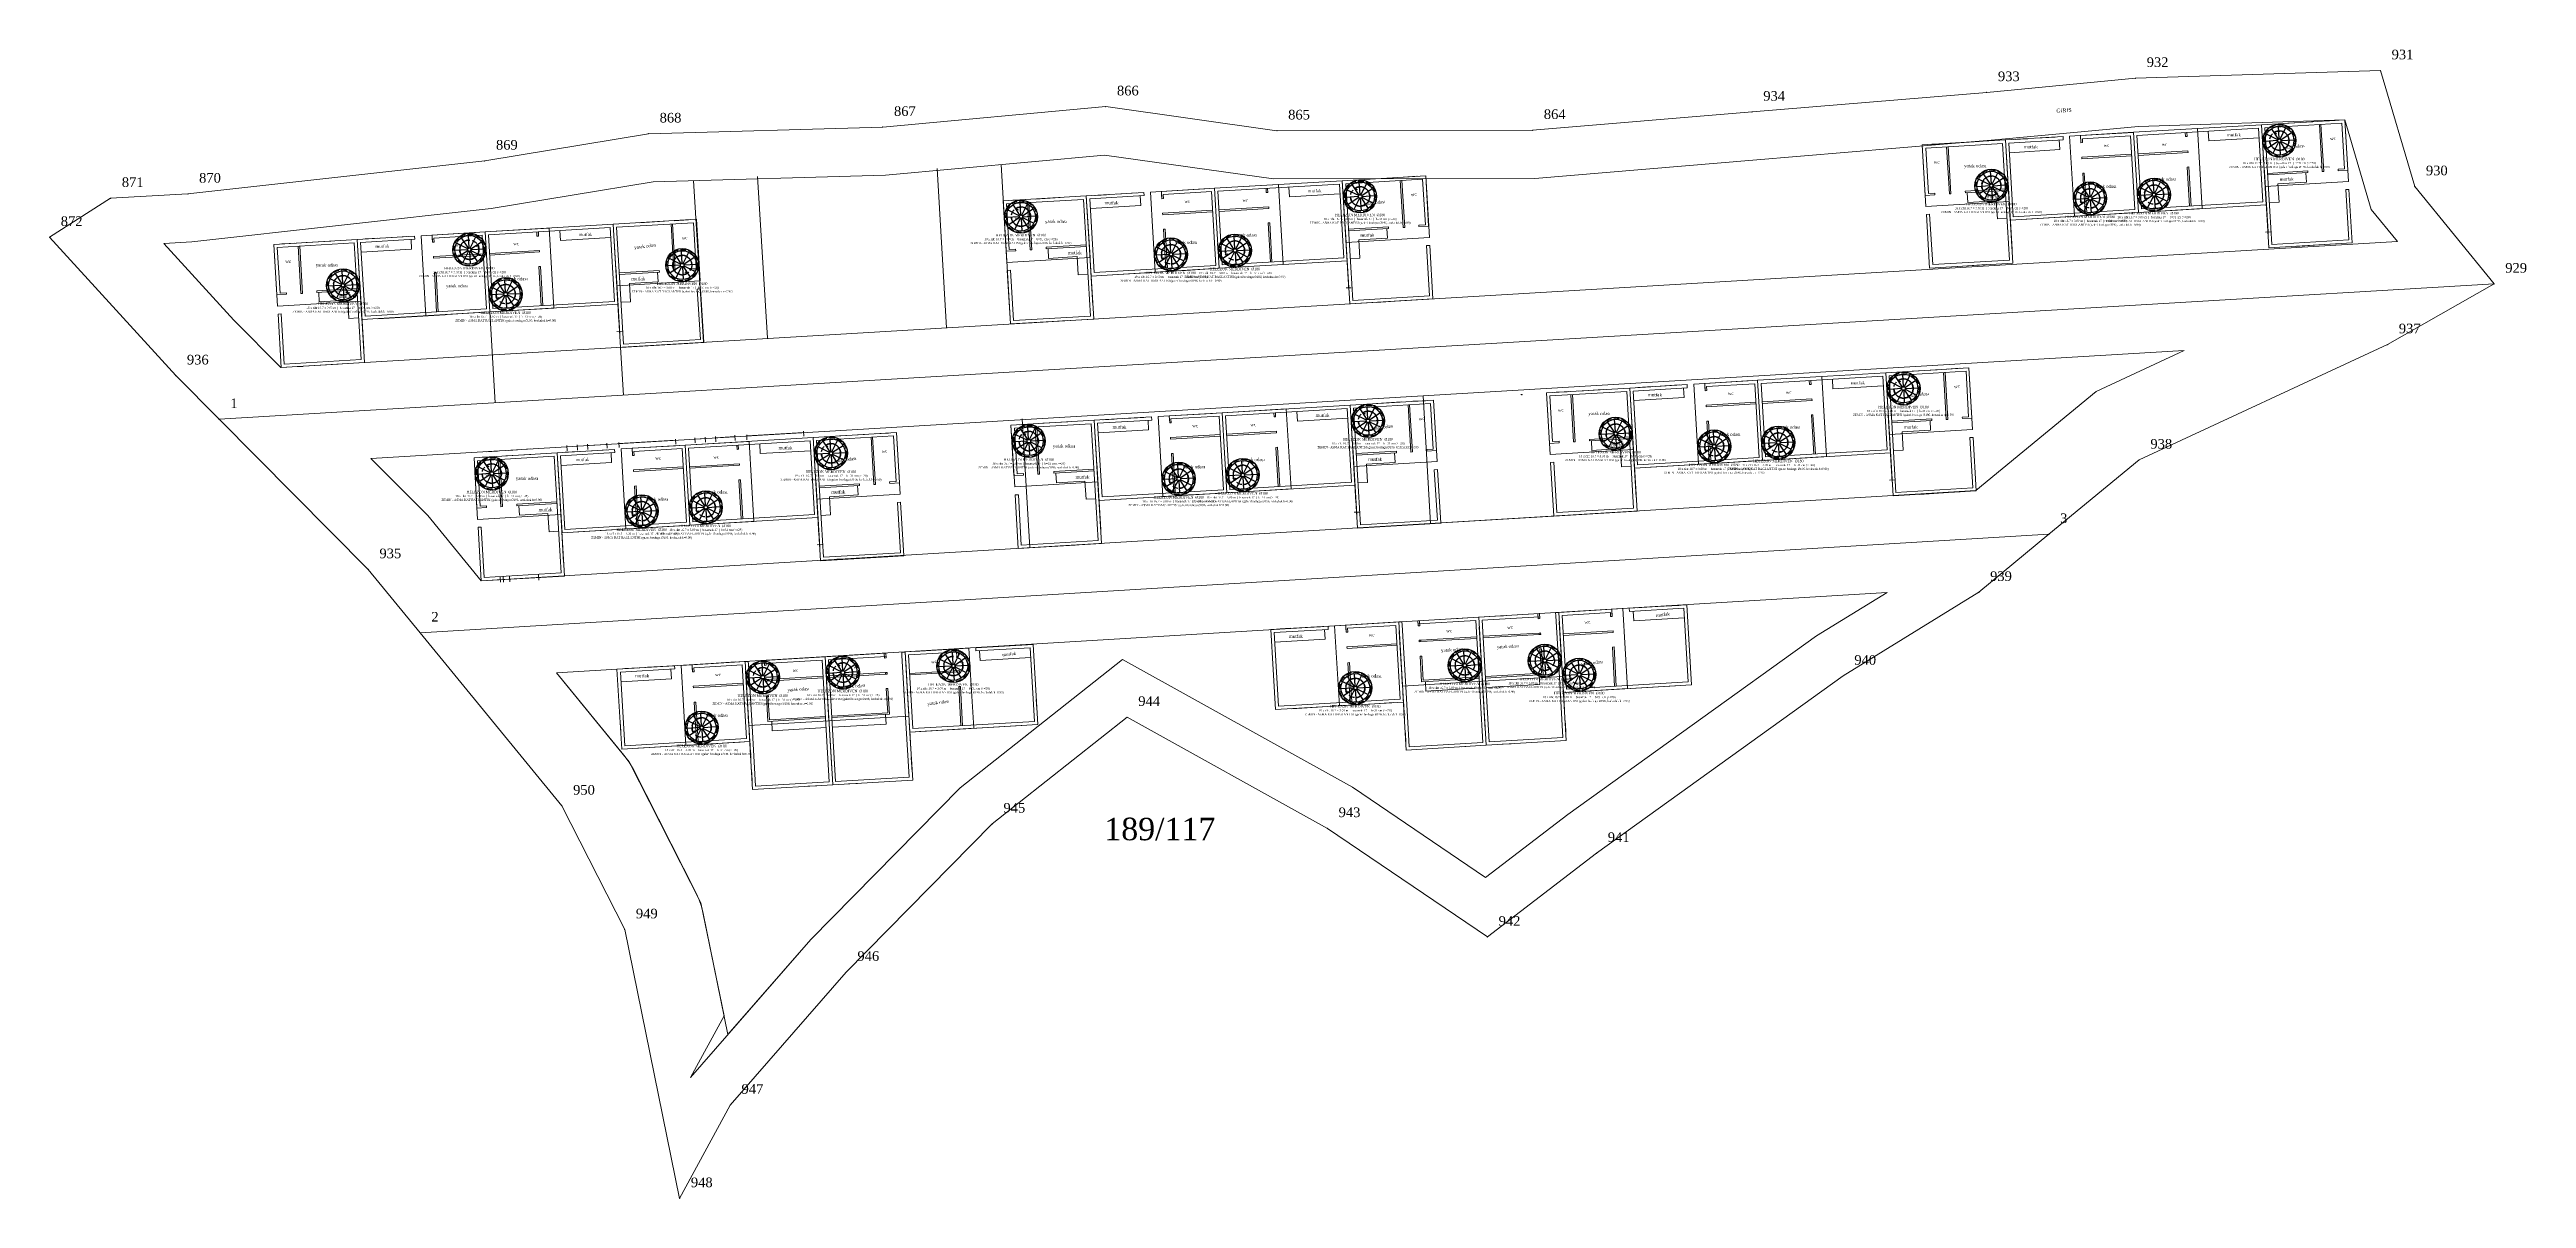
# Model space of a CAD drawing. Header units: metres. Extents: x 566281 to 566551, y 4178515 to 4178592.
# Drawn here: x 566396.6 to 566551.1, y 4178520.4 to 4178592 of the extents above; entities that cross this region are included whole.
import ezdxf
from ezdxf.enums import TextEntityAlignment as Align

# ---------------------------------------------------------------- set-up
doc = ezdxf.new("R2010")
doc.units = ezdxf.units.M
doc.linetypes.add('MERD_DASH', pattern=[0.5, 0.35, -0.15])
doc.layers.get('0').update_dxf_attribs({"color": 5, "lineweight": 0})
for name, color, linetype, lineweight in [('ADA_SINIR', 5, 'Continuous', 0), ('ASMAKAT', 30, 'Continuous', 0), ('BAHÇEDUVARI', 3, 'Continuous', 0), ('BINA_115', 1, 'Continuous', 0), ('CEKME_MESAFESI', 2, 'Continuous', 0), ('DUVAR', 18, 'Continuous', 0), ('KOTA', 1, 'Continuous', 0), ('KUZEY_CEKME_117', 4, 'Continuous', 0), ('NOKTA', 7, 'Continuous', 0), ('NOKTA_NO', 8, 'Continuous', 0), ('PARSEL_BOLME', 1, 'Continuous', 0), ('PARSEL_NO', 6, 'Continuous', 0), ('PARSEL_SINIR', 3, 'Continuous', 0), ('TASLAK_DUVAR', 7, 'Continuous', 0), ('TASLAK_GIRIS', 1, 'Continuous', 0), ('TASLAK_KAPI', 1, 'Continuous', 0), ('TASLAK_PENCERE', 3, 'Continuous', 0), ('TEZGAH', 157, 'Continuous', 0), ('YAPI_YAKLASMA_117', 2, 'Continuous', 0), ('YAZI', 132, 'Continuous', 0)]:
    doc.layers.add(name, color=color, linetype=linetype, lineweight=lineweight)
for name, color, linetype in [('MERDIVEN_BOSLUK', 1, 'Continuous'), ('MERDIVEN_HELEZON', 4, 'Continuous'), ('MERDIVEN_YAZI', 2, 'Continuous'), ('MERDIVEN_YON', 5, 'Continuous')]:
    doc.layers.add(name, color=color, linetype=linetype)
doc.styles.get("Standard").update_dxf_attribs({"font": 'times.ttf'})

msp = doc.modelspace()

# ---------------------------------------------------------------- linework, layer by layer
for p, q in [((566538.19, 4178587.35), (566538.36, 4178584.42)), ((566538.28, 4178587.36), (566538.46, 4178584.42)), ((566514.92, 4178585.97), (566515.1, 4178583.03)), ((566515.02, 4178585.98), (566515.2, 4178583.04)), ((566480.84, 4178583.87), (566481.02, 4178580.93)), ((566480.94, 4178583.87), (566481.12, 4178580.93)), ((566537.46, 4178584.46), (566537.46, 4178584.36)), ((566539.35, 4178584.57), (566539.36, 4178584.47)), ((566457.58, 4178582.48), (566457.75, 4178579.54)), ((566457.68, 4178582.49), (566457.85, 4178579.55)), ((566514.19, 4178583.08), (566514.2, 4178582.98)), ((566516.09, 4178583.19), (566516.1, 4178583.09)), ((566435.35, 4178581.15), (566435.52, 4178578.21)), ((566435.45, 4178581.16), (566435.62, 4178578.22)), ((566480.11, 4178580.97), (566480.12, 4178580.87)), ((566482.01, 4178581.09), (566482.01, 4178580.99)), ((566412.09, 4178579.77), (566412.26, 4178576.83)), ((566412.19, 4178579.77), (566412.36, 4178576.83)), ((566456.85, 4178579.59), (566456.86, 4178579.49)), ((566458.75, 4178579.7), (566458.75, 4178579.6)), ((566434.62, 4178578.26), (566434.63, 4178578.16)), ((566436.52, 4178578.37), (566436.52, 4178578.27)), ((566411.36, 4178576.87), (566411.36, 4178576.77)), ((566413.25, 4178576.99), (566413.26, 4178576.89)), ((566514.74, 4178571.9), (566514.91, 4178568.96)), ((566514.84, 4178571.9), (566515.01, 4178568.96)), ((566481.33, 4178569.88), (566481.5, 4178566.94)), ((566481.43, 4178569.89), (566481.6, 4178566.95)), ((566491.48, 4178570.51), (566491.65, 4178567.57)), ((566491.58, 4178570.52), (566491.75, 4178567.58)), ((566458.07, 4178568.5), (566458.24, 4178565.56)), ((566458.17, 4178568.5), (566458.34, 4178565.56)), ((566514.01, 4178569), (566514.01, 4178568.9)), ((566515.9, 4178569.12), (566515.91, 4178569.02)), ((566424.57, 4178566.47), (566424.74, 4178563.53)), ((566424.67, 4178566.48), (566424.84, 4178563.54)), ((566447.83, 4178567.86), (566448, 4178564.92)), ((566447.93, 4178567.86), (566448.1, 4178564.92)), ((566480.6, 4178566.99), (566480.61, 4178566.89)), ((566482.5, 4178567.1), (566482.5, 4178567)), ((566490.75, 4178567.62), (566490.75, 4178567.52)), ((566492.64, 4178567.73), (566492.65, 4178567.63)), ((566447.1, 4178564.96), (566447.1, 4178564.86)), ((566448.99, 4178565.08), (566449, 4178564.98)), ((566457.34, 4178565.6), (566457.34, 4178565.5)), ((566459.23, 4178565.72), (566459.24, 4178565.62)), ((566423.84, 4178563.58), (566423.84, 4178563.48)), ((566425.73, 4178563.69), (566425.74, 4178563.59))]:
    msp.add_line(p, q)
for points in [[(566518.59, 4178583.34, 0), (566516.09, 4178583.19, 0)], [(566534.96, 4178584.31, 0), (566537.46, 4178584.46, 0)], [(566534.96, 4178584.21, 0), (566537.46, 4178584.36, 0)], [(566539.35, 4178584.57, 0), (566539.75, 4178584.6, 0)], [(566514.19, 4178583.08, 0), (566513.79, 4178583.05, 0)], [(566518.59, 4178583.24, 0), (566516.1, 4178583.09, 0)], [(566539.83, 4178583.3, 0), (566540.03, 4178583.31, 0)], [(566477.61, 4178580.83, 0), (566480.11, 4178580.97, 0)], [(566477.62, 4178580.73, 0), (566480.12, 4178580.87, 0)], [(566482.01, 4178581.09, 0), (566482.41, 4178581.11, 0)], [(566513.87, 4178581.76, 0), (566513.67, 4178581.74, 0)], [(566456.85, 4178579.59, 0), (566456.45, 4178579.57, 0)], [(566461.24, 4178579.85, 0), (566458.75, 4178579.7, 0)], [(566461.25, 4178579.75, 0), (566458.75, 4178579.6, 0)], [(566482.49, 4178579.81, 0), (566482.69, 4178579.82, 0)], [(566432.12, 4178578.11, 0), (566434.62, 4178578.26, 0)], [(566432.13, 4178578.01, 0), (566434.63, 4178578.16, 0)], [(566436.52, 4178578.37, 0), (566436.92, 4178578.39, 0)], [(566456.53, 4178578.27, 0), (566456.33, 4178578.26, 0)], [(566411.36, 4178576.87, 0), (566410.96, 4178576.85, 0)], [(566415.75, 4178577.14, 0), (566413.25, 4178576.99, 0)], [(566415.76, 4178577.04, 0), (566413.26, 4178576.89, 0)], [(566436.99, 4178577.1, 0), (566437.19, 4178577.11, 0)], [(566411.04, 4178575.55, 0), (566410.84, 4178575.54, 0)], [(566511.51, 4178568.86, 0), (566514.01, 4178569, 0)], [(566511.52, 4178568.76, 0), (566514.01, 4178568.9, 0)], [(566515.9, 4178569.12, 0), (566516.3, 4178569.14, 0)], [(566478.1, 4178566.84, 0), (566480.6, 4178566.99, 0)], [(566478.11, 4178566.74, 0), (566480.61, 4178566.89, 0)], [(566482.5, 4178567.1, 0), (566482.9, 4178567.12, 0)], [(566490.75, 4178567.62, 0), (566490.35, 4178567.6, 0)], [(566495.14, 4178567.88, 0), (566492.64, 4178567.73, 0)], [(566495.15, 4178567.78, 0), (566492.65, 4178567.63, 0)], [(566516.38, 4178567.84, 0), (566516.58, 4178567.85, 0)], [(566444.6, 4178564.81, 0), (566447.1, 4178564.96, 0)], [(566444.61, 4178564.71, 0), (566447.1, 4178564.86, 0)], [(566448.99, 4178565.08, 0), (566449.39, 4178565.1, 0)], [(566457.34, 4178565.6, 0), (566456.94, 4178565.58, 0)], [(566461.73, 4178565.86, 0), (566459.23, 4178565.72, 0)], [(566461.74, 4178565.76, 0), (566459.24, 4178565.62, 0)], [(566482.97, 4178565.83, 0), (566483.17, 4178565.84, 0)], [(566490.42, 4178566.3, 0), (566490.22, 4178566.29, 0)], [(566423.84, 4178563.58, 0), (566423.44, 4178563.56, 0)], [(566428.23, 4178563.84, 0), (566425.73, 4178563.69, 0)], [(566428.24, 4178563.74, 0), (566425.74, 4178563.59, 0)], [(566449.47, 4178563.8, 0), (566449.67, 4178563.81, 0)], [(566457.02, 4178564.28, 0), (566456.82, 4178564.27, 0)], [(566423.51, 4178562.26, 0), (566423.31, 4178562.25, 0)]]:
    msp.add_polyline3d(points)
at = {"layer": 'ADA_SINIR'}
msp.add_polyline3d([(566396.58, 4178580.33, 0), (566400.39, 4178582.76, 0), (566405.21, 4178583.03, 0), (566423.73, 4178585.09, 0), (566433.94, 4178586.78, 0), (566448.56, 4178587.19, 0), (566462.47, 4178588.47, 0), (566473.15, 4178586.97, 0), (566489.1, 4178587, 0), (566502.79, 4178588.14, 0), (566517.43, 4178589.36, 0), (566526.71, 4178590.24, 0), (566541.99, 4178590.72, 0), (566544.13, 4178583.49, 0), (566549.08, 4178577.42, 0), (566542.44, 4178573.64, 0), (566526.94, 4178566.45, 0), (566521.31, 4178561.81, 0), (566516.94, 4178558.2, 0), (566508.47, 4178552.98, 0), (566493.09, 4178541.93, 0), (566486.28, 4178536.71, 0), (566476.3, 4178543.48, 0), (566463.8, 4178550.41, 0), (566455.39, 4178543.76, 0), (566446.28, 4178534.52, 0), (566439.05, 4178526.23, 0), (566435.89, 4178520.41, 0), (566432.46, 4178537.17, 0), (566428.54, 4178544.88, 0), (566419.7, 4178555.67, 0), (566416.46, 4178559.62, 0), (566407.16, 4178568.98, 0), (566404.45, 4178571.7, 0), (566396.58, 4178580.33, 0)], close=True, dxfattribs=at)
at = {"layer": 'ASMAKAT'}
for points in [[(566522.9, 4178581.64, 0), (566526.89, 4178581.87, 0), (566526.59, 4178586.87, 0), (566522.6, 4178586.63, 0), (566522.9, 4178581.64, 0)], [(566526.89, 4178581.87, 0), (566530.88, 4178582.11, 0), (566530.59, 4178587.1, 0), (566526.59, 4178586.87, 0), (566526.89, 4178581.87, 0)], [(566540, 4178583.81, 0), (566534.81, 4178583.5, 0), (566534.58, 4178587.34, 0), (566539.77, 4178587.65, 0), (566540, 4178583.81, 0)], [(566540, 4178583.81, 0), (566534.81, 4178583.5, 0), (566534.58, 4178587.34, 0), (566539.77, 4178587.65, 0), (566540, 4178583.81, 0)], [(566513.64, 4178582.24, 0), (566518.83, 4178582.55, 0), (566518.61, 4178586.39, 0), (566513.41, 4178586.08, 0), (566513.64, 4178582.24, 0)], [(566513.64, 4178582.24, 0), (566518.83, 4178582.55, 0), (566518.61, 4178586.39, 0), (566513.41, 4178586.08, 0), (566513.64, 4178582.24, 0)], [(566465.55, 4178578.15, 0), (566469.55, 4178578.39, 0), (566469.25, 4178583.38, 0), (566465.26, 4178583.14, 0), (566465.55, 4178578.15, 0)], [(566469.55, 4178578.39, 0), (566473.54, 4178578.62, 0), (566473.24, 4178583.62, 0), (566469.25, 4178583.38, 0), (566469.55, 4178578.39, 0)], [(566482.66, 4178580.32, 0), (566477.46, 4178580.01, 0), (566477.23, 4178583.85, 0), (566482.43, 4178584.16, 0), (566482.66, 4178580.32, 0)], [(566482.66, 4178580.32, 0), (566477.46, 4178580.01, 0), (566477.23, 4178583.85, 0), (566482.43, 4178584.16, 0), (566482.66, 4178580.32, 0)], [(566456.3, 4178578.76, 0), (566461.49, 4178579.06, 0), (566461.26, 4178582.9, 0), (566456.07, 4178582.59, 0), (566456.3, 4178578.76, 0)], [(566456.3, 4178578.76, 0), (566461.49, 4178579.06, 0), (566461.26, 4178582.9, 0), (566456.07, 4178582.59, 0), (566456.3, 4178578.76, 0)], [(566420.06, 4178575.43, 0), (566424.05, 4178575.67, 0), (566423.76, 4178580.66, 0), (566419.76, 4178580.42, 0), (566420.06, 4178575.43, 0)], [(566424.05, 4178575.67, 0), (566428.05, 4178575.91, 0), (566427.75, 4178580.9, 0), (566423.76, 4178580.66, 0), (566424.05, 4178575.67, 0)], [(566437.16, 4178577.61, 0), (566431.97, 4178577.3, 0), (566431.74, 4178581.14, 0), (566436.94, 4178581.45, 0), (566437.16, 4178577.61, 0)], [(566437.16, 4178577.61, 0), (566431.97, 4178577.3, 0), (566431.74, 4178581.14, 0), (566436.94, 4178581.45, 0), (566437.16, 4178577.61, 0)], [(566410.81, 4178576.04, 0), (566416, 4178576.35, 0), (566415.77, 4178580.19, 0), (566410.58, 4178579.88, 0), (566410.81, 4178576.04, 0)], [(566410.81, 4178576.04, 0), (566416, 4178576.35, 0), (566415.77, 4178580.19, 0), (566410.58, 4178579.88, 0), (566410.81, 4178576.04, 0)], [(566499.45, 4178566.18, 0), (566503.44, 4178566.42, 0), (566503.14, 4178571.41, 0), (566499.15, 4178571.17, 0), (566499.45, 4178566.18, 0)], [(566503.44, 4178566.42, 0), (566507.43, 4178566.65, 0), (566507.14, 4178571.64, 0), (566503.14, 4178571.41, 0), (566503.44, 4178566.42, 0)], [(566516.55, 4178568.35, 0), (566511.36, 4178568.04, 0), (566511.13, 4178571.88, 0), (566516.32, 4178572.19, 0), (566516.55, 4178568.35, 0)], [(566516.55, 4178568.35, 0), (566511.36, 4178568.04, 0), (566511.13, 4178571.88, 0), (566516.32, 4178572.19, 0), (566516.55, 4178568.35, 0)], [(566470.03, 4178564.4, 0), (566474.03, 4178564.64, 0), (566473.73, 4178569.63, 0), (566469.74, 4178569.39, 0), (566470.03, 4178564.4, 0)], [(566483.14, 4178566.34, 0), (566477.95, 4178566.03, 0), (566477.72, 4178569.87, 0), (566482.91, 4178570.17, 0), (566483.14, 4178566.34, 0)], [(566483.14, 4178566.34, 0), (566477.95, 4178566.03, 0), (566477.72, 4178569.87, 0), (566482.91, 4178570.17, 0), (566483.14, 4178566.34, 0)], [(566490.19, 4178566.79, 0), (566495.39, 4178567.09, 0), (566495.16, 4178570.93, 0), (566489.97, 4178570.62, 0), (566490.19, 4178566.79, 0)], [(566490.19, 4178566.79, 0), (566495.39, 4178567.09, 0), (566495.16, 4178570.93, 0), (566489.97, 4178570.62, 0), (566490.19, 4178566.79, 0)], [(566449.64, 4178564.31, 0), (566444.45, 4178564, 0), (566444.22, 4178567.84, 0), (566449.41, 4178568.15, 0), (566449.64, 4178564.31, 0)], [(566449.64, 4178564.31, 0), (566444.45, 4178564, 0), (566444.22, 4178567.84, 0), (566449.41, 4178568.15, 0), (566449.64, 4178564.31, 0)], [(566456.79, 4178564.77, 0), (566461.98, 4178565.08, 0), (566461.75, 4178568.92, 0), (566456.56, 4178568.61, 0), (566456.79, 4178564.77, 0)], [(566456.79, 4178564.77, 0), (566461.98, 4178565.08, 0), (566461.75, 4178568.92, 0), (566456.56, 4178568.61, 0), (566456.79, 4178564.77, 0)], [(566466.04, 4178564.16, 0), (566470.03, 4178564.4, 0), (566469.74, 4178569.39, 0), (566465.74, 4178569.15, 0), (566466.04, 4178564.16, 0)], [(566423.28, 4178562.74, 0), (566428.48, 4178563.05, 0), (566428.25, 4178566.89, 0), (566423.06, 4178566.58, 0), (566423.28, 4178562.74, 0)], [(566423.28, 4178562.74, 0), (566428.48, 4178563.05, 0), (566428.25, 4178566.89, 0), (566423.06, 4178566.58, 0), (566423.28, 4178562.74, 0)], [(566432.54, 4178562.14, 0), (566436.53, 4178562.37, 0), (566436.23, 4178567.37, 0), (566432.24, 4178567.13, 0), (566432.54, 4178562.14, 0)], [(566436.53, 4178562.37, 0), (566440.52, 4178562.61, 0), (566440.23, 4178567.6, 0), (566436.23, 4178567.37, 0), (566436.53, 4178562.37, 0)], [(566495.02, 4178552.19, 0), (566491.03, 4178551.95, 0), (566490.73, 4178556.94, 0), (566494.72, 4178557.18, 0), (566495.02, 4178552.19, 0)], [(566477.05, 4178551.12, 0), (566481.04, 4178551.35, 0), (566480.75, 4178556.35, 0), (566476.75, 4178556.11, 0), (566477.05, 4178551.12, 0)], [(566454.24, 4178549.72, 0), (566450.25, 4178549.48, 0), (566449.95, 4178554.48, 0), (566453.94, 4178554.71, 0), (566454.24, 4178549.72, 0)], [(566436.27, 4178548.65, 0), (566440.27, 4178548.89, 0), (566439.97, 4178553.88, 0), (566435.98, 4178553.64, 0), (566436.27, 4178548.65, 0)]]:
    msp.add_polyline3d(points, close=True, dxfattribs=at)
for points in [[(566481.94, 4178556.42, 0), (566485.74, 4178556.64, 0), (566485.98, 4178552.65, 0), (566485.98, 4178552.65, 0), (566480.98, 4178552.35, 0), (566480.75, 4178556.35, 0), (566480.95, 4178556.36, 0)], [(566489.53, 4178556.87, 0), (566485.74, 4178556.64, 0), (566485.98, 4178552.65, 0), (566485.98, 4178552.65, 0), (566490.97, 4178552.95, 0), (566490.73, 4178556.94, 0), (566490.53, 4178556.93, 0)], [(566441.17, 4178553.95, 0), (566444.96, 4178554.18, 0), (566445.2, 4178550.19, 0), (566445.2, 4178550.19, 0), (566440.21, 4178549.89, 0), (566439.97, 4178553.88, 0), (566440.17, 4178553.89, 0)], [(566448.75, 4178554.4, 0), (566444.96, 4178554.18, 0), (566445.2, 4178550.19, 0), (566445.2, 4178550.19, 0), (566450.19, 4178550.48, 0), (566449.95, 4178554.48, 0), (566449.75, 4178554.46, 0)]]:
    msp.add_polyline3d(points, dxfattribs=at)
at = {"layer": 'BAHÇEDUVARI'}
for p, q in [((566424.05, 4178575.67), (566424.39, 4178570)), ((566432.2, 4178573.46), (566432.38, 4178570.48))]:
    msp.add_line(p, q, dxfattribs=at)
for points in [[(566441.37, 4178574.03, 0), (566440.75, 4178584.11, 0)], [(566452.53, 4178574.68, 0), (566451.95, 4178584.62, 0)]]:
    msp.add_polyline3d(points, dxfattribs=at)
at = {"layer": 'BINA_115'}
for p, q in [((566534.58, 4178587.34), (566539.77, 4178587.65)), ((566535.03, 4178579.66), (566534.58, 4178587.34)), ((566518.61, 4178586.39), (566513.41, 4178586.08)), ((566519.06, 4178578.71), (566518.61, 4178586.39)), ((566477.23, 4178583.85), (566482.43, 4178584.16)), ((566477.69, 4178576.18), (566477.23, 4178583.85)), ((566461.26, 4178582.9), (566456.07, 4178582.59)), ((566461.72, 4178575.23), (566461.26, 4178582.9)), ((566431.74, 4178581.14), (566436.94, 4178581.45)), ((566432.2, 4178573.46), (566431.74, 4178581.14)), ((566415.77, 4178580.19), (566410.58, 4178579.88)), ((566416.23, 4178572.51), (566415.77, 4178580.19)), ((566513.87, 4178578.4), (566519.06, 4178578.71)), ((566540.23, 4178579.97), (566535.03, 4178579.66)), ((566482.88, 4178576.49), (566477.69, 4178576.18)), ((566456.53, 4178574.92), (566461.72, 4178575.23)), ((566437.39, 4178573.77), (566432.2, 4178573.46)), ((566411.04, 4178572.2), (566416.23, 4178572.51)), ((566511.13, 4178571.88), (566516.32, 4178572.19)), ((566511.59, 4178564.21), (566511.13, 4178571.88)), ((566477.72, 4178569.87), (566482.91, 4178570.17)), ((566478.18, 4178562.19), (566477.72, 4178569.87)), ((566495.16, 4178570.93), (566489.97, 4178570.62)), ((566495.62, 4178563.26), (566495.16, 4178570.93)), ((566444.22, 4178567.84), (566449.41, 4178568.15)), ((566461.75, 4178568.92), (566456.56, 4178568.61)), ((566462.21, 4178561.24), (566461.75, 4178568.92)), ((566428.25, 4178566.89), (566423.06, 4178566.58)), ((566428.71, 4178559.21), (566428.25, 4178566.89)), ((566444.68, 4178560.16), (566444.22, 4178567.84)), ((566490.42, 4178562.95), (566495.62, 4178563.26)), ((566516.78, 4178564.51), (566511.59, 4178564.21)), ((566483.37, 4178562.5), (566478.18, 4178562.19)), ((566449.87, 4178560.47), (566444.68, 4178560.16)), ((566457.01, 4178560.93), (566462.21, 4178561.24)), ((566423.51, 4178558.91), (566428.71, 4178559.21))]:
    msp.add_line(p, q, dxfattribs=at)
for points in [[(566523.28, 4178586.67, 0), (566526.59, 4178586.87, 0), (566526.89, 4178581.87, 0), (566518.9, 4178581.4, 0), (566518.9, 4178581.4, 0), (566518.61, 4178586.39, 0), (566522.19, 4178586.6, 0)], [(566465.94, 4178583.18, 0), (566469.25, 4178583.38, 0), (566469.55, 4178578.39, 0), (566461.56, 4178577.91, 0), (566461.56, 4178577.91, 0), (566461.26, 4178582.9, 0), (566464.84, 4178583.12, 0)], [(566420.45, 4178580.46, 0), (566423.76, 4178580.66, 0), (566424.05, 4178575.67, 0), (566416.07, 4178575.2, 0), (566416.07, 4178575.2, 0), (566415.77, 4178580.19, 0), (566419.35, 4178580.4, 0)], [(566499.84, 4178571.21, 0), (566503.14, 4178571.41, 0), (566503.44, 4178566.42, 0), (566495.46, 4178565.94, 0), (566495.46, 4178565.94, 0), (566495.16, 4178570.93, 0), (566498.74, 4178571.15, 0)], [(566466.43, 4178569.19, 0), (566469.74, 4178569.39, 0), (566470.03, 4178564.4, 0), (566462.05, 4178563.92, 0), (566462.05, 4178563.92, 0), (566461.75, 4178568.92, 0), (566465.33, 4178569.13, 0)], [(566432.93, 4178567.17, 0), (566436.23, 4178567.37, 0), (566436.53, 4178562.37, 0), (566428.55, 4178561.9, 0), (566428.55, 4178561.9, 0), (566428.25, 4178566.89, 0), (566431.83, 4178567.1, 0)], [(566494.04, 4178557.14, 0), (566490.73, 4178556.94, 0), (566491.03, 4178551.95, 0), (566499.01, 4178552.42, 0), (566499.01, 4178552.42, 0), (566498.72, 4178557.41, 0), (566495.13, 4178557.2, 0)], [(566477.44, 4178556.15, 0), (566480.75, 4178556.35, 0), (566481.04, 4178551.35, 0), (566473.06, 4178550.88, 0), (566473.06, 4178550.88, 0), (566472.76, 4178555.87, 0), (566476.34, 4178556.08, 0)], [(566480.95, 4178556.36, 0), (566480.75, 4178556.35, 0), (566480.94, 4178553.04, 0)], [(566481.01, 4178551.94, 0), (566481.22, 4178548.36, 0), (566486.21, 4178548.66, 0), (566486.21, 4178548.66, 0), (566485.74, 4178556.64, 0), (566481.94, 4178556.42, 0)], [(566490.99, 4178552.53, 0), (566491.2, 4178548.95, 0), (566486.21, 4178548.66, 0), (566486.21, 4178548.66, 0), (566485.74, 4178556.64, 0), (566489.53, 4178556.87, 0)], [(566490.53, 4178556.93, 0), (566490.73, 4178556.94, 0), (566490.93, 4178553.63, 0)], [(566440.23, 4178549.48, 0), (566440.44, 4178545.9, 0), (566445.44, 4178546.19, 0), (566445.44, 4178546.19, 0), (566444.96, 4178554.18, 0), (566441.17, 4178553.95, 0)], [(566450.21, 4178550.07, 0), (566450.43, 4178546.49, 0), (566445.44, 4178546.19, 0), (566445.44, 4178546.19, 0), (566444.96, 4178554.18, 0), (566448.75, 4178554.4, 0)], [(566449.75, 4178554.46, 0), (566449.95, 4178554.48, 0), (566450.15, 4178551.17, 0)], [(566453.26, 4178554.67, 0), (566449.95, 4178554.48, 0), (566450.25, 4178549.48, 0), (566458.23, 4178549.96, 0), (566458.23, 4178549.96, 0), (566457.94, 4178554.95, 0), (566454.36, 4178554.74, 0)], [(566436.66, 4178553.68, 0), (566439.97, 4178553.88, 0), (566440.27, 4178548.89, 0), (566432.28, 4178548.42, 0), (566432.28, 4178548.42, 0), (566431.98, 4178553.41, 0), (566435.56, 4178553.62, 0)], [(566440.17, 4178553.89, 0), (566439.97, 4178553.88, 0), (566440.17, 4178550.57, 0)]]:
    msp.add_polyline3d(points, dxfattribs=at)
at = {"layer": 'CEKME_MESAFESI'}
for points in [[(566405.46, 4178580.04, 0), (566424.14, 4178582.12, 0), (566434.23, 4178583.79, 0), (566448.74, 4178584.19, 0), (566462.4, 4178585.45, 0), (566472.94, 4178583.97, 0), (566489.23, 4178584, 0), (566502.83, 4178585.13, 0), (566517.7, 4178586.37, 0), (566526.9, 4178587.24, 0), (566539.77, 4178587.65, 0), (566541.42, 4178582.06, 0), (566543.05, 4178580.07, 0), (566411, 4178572.21, 0), (566408.07, 4178575.15, 0), (566403.7, 4178579.94, 0), (566405.46, 4178580.04, 0)], [(566423.51, 4178558.91, 0), (566420.17, 4178562.98, 0), (566416.63, 4178566.54, 0), (566529.75, 4178573.27, 0), (566524.25, 4178570.72, 0), (566516.76, 4178564.54, 0), (566423.51, 4178558.91, 0)], [(566486.17, 4178540.41, 0), (566477.87, 4178546.04, 0), (566463.51, 4178554, 0), (566453.38, 4178546, 0), (566444.08, 4178536.56, 0), (566436.57, 4178527.95, 0), (566438.66, 4178531.8, 0), (566437.22, 4178538.83, 0), (566432.75, 4178547.63, 0), (566428.21, 4178553.18, 0), (566511.21, 4178558.19, 0), (566506.81, 4178555.48, 0), (566491.3, 4178544.34, 0), (566486.17, 4178540.41, 0)]]:
    msp.add_polyline3d(points, close=True, dxfattribs=at)
at = {"layer": 'DUVAR'}
for p, q in [((566522.19, 4178586.6), (566522.2, 4178586.4)), ((566523.28, 4178586.67), (566523.31, 4178586.22)), ((566523.3, 4178586.47), (566523.31, 4178586.22)), ((566523.4, 4178586.47), (566523.41, 4178586.23)), ((566529.81, 4178586.86), (566529.83, 4178586.6)), ((566529.93, 4178586.61), (566529.83, 4178586.6)), ((566529.91, 4178586.86), (566529.93, 4178586.61)), ((566531.24, 4178586.94), (566531.28, 4178586.34)), ((566534.43, 4178586.52), (566531.28, 4178586.34)), ((566518.85, 4178585.6), (566522, 4178585.79)), ((566521.96, 4178586.39), (566522, 4178585.79)), ((566523.31, 4178586.22), (566523.41, 4178586.23)), ((566523.36, 4178585.32), (566526.47, 4178585.51)), ((566523.36, 4178585.32), (566523.37, 4178585.22)), ((566523.37, 4178585.22), (566526.48, 4178585.41)), ((566529.98, 4178585.71), (566526.87, 4178585.52)), ((566529.99, 4178585.61), (566526.88, 4178585.42)), ((566529.98, 4178585.71), (566529.99, 4178585.61)), ((566472.47, 4178583.37), (566472.48, 4178583.11)), ((566472.57, 4178583.37), (566472.58, 4178583.12)), ((566473.9, 4178583.45), (566473.94, 4178582.85)), ((566523.42, 4178584.32), (566523.52, 4178584.33)), ((566523.42, 4178584.32), (566523.57, 4178581.88)), ((566523.52, 4178584.33), (566523.67, 4178581.88)), ((566530.04, 4178584.71), (566529.94, 4178584.7)), ((566529.94, 4178584.7), (566530.08, 4178582.26)), ((566530.04, 4178584.71), (566530.18, 4178582.27)), ((566538.46, 4178584.42), (566538.36, 4178584.42)), ((566538.46, 4178584.42), (566538.36, 4178584.42)), ((566539.96, 4178584.51), (566539.36, 4178584.47)), ((566461.51, 4178582.12), (566464.66, 4178582.3)), ((566464.62, 4178582.9), (566464.66, 4178582.3)), ((566464.84, 4178583.12), (566464.86, 4178582.92)), ((566465.94, 4178583.18), (566465.97, 4178582.73)), ((566465.95, 4178582.98), (566465.97, 4178582.73)), ((566465.97, 4178582.73), (566466.07, 4178582.74)), ((566466.02, 4178581.83), (566469.13, 4178582.02)), ((566466.02, 4178581.83), (566466.03, 4178581.73)), ((566466.03, 4178581.73), (566469.13, 4178581.92)), ((566466.05, 4178582.99), (566466.07, 4178582.74)), ((566472.64, 4178582.22), (566469.53, 4178582.04)), ((566472.64, 4178582.12), (566469.54, 4178581.94)), ((566472.58, 4178583.12), (566472.48, 4178583.11)), ((566472.64, 4178582.22), (566472.64, 4178582.12)), ((566477.08, 4178583.04), (566473.94, 4178582.85)), ((566513.6, 4178582.94), (566514.2, 4178582.98)), ((566515.1, 4178583.03), (566515.2, 4178583.04)), ((566515.1, 4178583.03), (566515.2, 4178583.04)), ((566419.35, 4178580.4), (566419.36, 4178580.2)), ((566420.45, 4178580.46), (566420.48, 4178580.02)), ((566420.46, 4178580.27), (566420.48, 4178580.02)), ((566420.56, 4178580.27), (566420.58, 4178580.02)), ((566426.98, 4178580.65), (566426.99, 4178580.4)), ((566427.09, 4178580.4), (566426.99, 4178580.4)), ((566427.08, 4178580.66), (566427.09, 4178580.4)), ((566428.41, 4178580.74), (566428.45, 4178580.13)), ((566431.59, 4178580.32), (566428.45, 4178580.13)), ((566466.08, 4178580.84), (566466.18, 4178580.84)), ((566466.08, 4178580.84), (566466.23, 4178578.39)), ((566466.18, 4178580.84), (566466.33, 4178578.4)), ((566472.7, 4178581.22), (566472.6, 4178581.22)), ((566472.6, 4178581.22), (566472.74, 4178578.78)), ((566472.7, 4178581.22), (566472.84, 4178578.78)), ((566481.12, 4178580.93), (566481.02, 4178580.93)), ((566481.12, 4178580.93), (566481.02, 4178580.93)), ((566482.61, 4178581.02), (566482.01, 4178580.99)), ((566416.02, 4178579.4), (566419.16, 4178579.59)), ((566419.13, 4178580.19), (566419.16, 4178579.59)), ((566420.48, 4178580.02), (566420.58, 4178580.02)), ((566420.53, 4178579.12), (566423.64, 4178579.3)), ((566420.53, 4178579.12), (566420.54, 4178579.02)), ((566420.54, 4178579.02), (566423.64, 4178579.2)), ((566427.14, 4178579.51), (566424.04, 4178579.32)), ((566427.15, 4178579.41), (566424.04, 4178579.22)), ((566427.14, 4178579.51), (566427.15, 4178579.41)), ((566456.26, 4178579.46), (566456.86, 4178579.49)), ((566457.75, 4178579.54), (566457.85, 4178579.55)), ((566457.75, 4178579.54), (566457.85, 4178579.55)), ((566420.59, 4178578.12), (566420.69, 4178578.13)), ((566420.59, 4178578.12), (566420.73, 4178575.67)), ((566420.69, 4178578.13), (566420.83, 4178575.68)), ((566427.2, 4178578.51), (566427.1, 4178578.5)), ((566427.1, 4178578.5), (566427.25, 4178576.06)), ((566427.2, 4178578.51), (566427.35, 4178576.07)), ((566435.62, 4178578.22), (566435.52, 4178578.21)), ((566435.62, 4178578.22), (566435.52, 4178578.21)), ((566437.12, 4178578.31), (566436.52, 4178578.27)), ((566410.77, 4178576.74), (566411.36, 4178576.77)), ((566412.26, 4178576.83), (566412.36, 4178576.83)), ((566412.26, 4178576.83), (566412.36, 4178576.83)), ((566498.74, 4178571.15), (566498.75, 4178570.95)), ((566499.84, 4178571.21), (566499.86, 4178570.76)), ((566499.85, 4178571.01), (566499.86, 4178570.76)), ((566499.95, 4178571.02), (566499.96, 4178570.77)), ((566506.36, 4178571.4), (566506.38, 4178571.14)), ((566506.48, 4178571.15), (566506.38, 4178571.14)), ((566506.46, 4178571.4), (566506.48, 4178571.15)), ((566507.8, 4178571.48), (566507.83, 4178570.88)), ((566510.98, 4178571.07), (566507.83, 4178570.88)), ((566474.39, 4178569.47), (566474.43, 4178568.86)), ((566495.41, 4178570.15), (566498.55, 4178570.33)), ((566498.52, 4178570.93), (566498.55, 4178570.33)), ((566499.86, 4178570.76), (566499.96, 4178570.77)), ((566499.92, 4178569.86), (566503.02, 4178570.05)), ((566499.92, 4178569.76), (566503.03, 4178569.95)), ((566499.92, 4178569.86), (566499.92, 4178569.76)), ((566506.53, 4178570.25), (566503.43, 4178570.07)), ((566506.54, 4178570.15), (566503.43, 4178569.97)), ((566506.53, 4178570.25), (566506.54, 4178570.15)), ((566462, 4178568.13), (566465.14, 4178568.32)), ((566465.11, 4178568.91), (566465.14, 4178568.32)), ((566465.33, 4178569.13), (566465.34, 4178568.93)), ((566466.43, 4178569.19), (566466.46, 4178568.75)), ((566466.44, 4178568.99), (566466.46, 4178568.75)), ((566466.46, 4178568.75), (566466.56, 4178568.75)), ((566466.51, 4178567.85), (566469.62, 4178568.03)), ((566466.52, 4178567.75), (566469.62, 4178567.93)), ((566466.54, 4178569), (566466.56, 4178568.75)), ((566473.12, 4178568.23), (566470.02, 4178568.05)), ((566473.13, 4178568.13), (566470.02, 4178567.95)), ((566472.96, 4178569.38), (566472.97, 4178569.13)), ((566473.07, 4178569.13), (566472.97, 4178569.13)), ((566473.06, 4178569.39), (566473.07, 4178569.13)), ((566473.12, 4178568.23), (566473.13, 4178568.13)), ((566477.57, 4178569.05), (566474.43, 4178568.86)), ((566499.98, 4178568.87), (566500.08, 4178568.87)), ((566499.98, 4178568.87), (566500.12, 4178566.42)), ((566500.08, 4178568.87), (566500.22, 4178566.43)), ((566506.59, 4178569.25), (566506.49, 4178569.25)), ((566506.49, 4178569.25), (566506.64, 4178566.81)), ((566506.59, 4178569.25), (566506.74, 4178566.81)), ((566515.01, 4178568.96), (566514.91, 4178568.96)), ((566515.01, 4178568.96), (566514.91, 4178568.96)), ((566516.51, 4178569.05), (566515.91, 4178569.02)), ((566431.61, 4178566.89), (566431.64, 4178566.29)), ((566431.83, 4178567.1), (566431.84, 4178566.9)), ((566432.93, 4178567.17), (566432.95, 4178566.72)), ((566432.94, 4178566.97), (566432.95, 4178566.72)), ((566432.95, 4178566.72), (566433.05, 4178566.73)), ((566433.04, 4178566.98), (566433.05, 4178566.73)), ((566439.45, 4178567.36), (566439.47, 4178567.1)), ((566439.57, 4178567.11), (566439.47, 4178567.1)), ((566439.55, 4178567.36), (566439.57, 4178567.11)), ((566440.89, 4178567.44), (566440.92, 4178566.84)), ((566444.07, 4178567.02), (566440.92, 4178566.84)), ((566466.51, 4178567.85), (566466.52, 4178567.75)), ((566466.57, 4178566.85), (566466.67, 4178566.85)), ((566466.57, 4178566.85), (566466.71, 4178564.4)), ((566466.67, 4178566.85), (566466.81, 4178564.41)), ((566473.18, 4178567.24), (566473.08, 4178567.23)), ((566473.08, 4178567.23), (566473.23, 4178564.79)), ((566473.18, 4178567.24), (566473.33, 4178564.8)), ((566481.6, 4178566.95), (566481.5, 4178566.94)), ((566481.6, 4178566.95), (566481.5, 4178566.94)), ((566483.1, 4178567.04), (566482.5, 4178567)), ((566490.15, 4178567.48), (566490.75, 4178567.52)), ((566491.65, 4178567.57), (566491.75, 4178567.58)), ((566491.65, 4178567.57), (566491.75, 4178567.58)), ((566428.5, 4178566.1), (566431.64, 4178566.29)), ((566433.01, 4178565.82), (566436.11, 4178566.01)), ((566433.01, 4178565.72), (566436.12, 4178565.91)), ((566433.01, 4178565.82), (566433.01, 4178565.72)), ((566433.07, 4178564.82), (566433.17, 4178564.83)), ((566433.07, 4178564.82), (566433.21, 4178562.38)), ((566433.17, 4178564.83), (566433.31, 4178562.38)), ((566439.62, 4178566.21), (566436.51, 4178566.02)), ((566439.63, 4178566.11), (566436.52, 4178565.93)), ((566439.68, 4178565.21), (566439.58, 4178565.21)), ((566439.58, 4178565.21), (566439.73, 4178562.77)), ((566439.62, 4178566.21), (566439.63, 4178566.11)), ((566439.68, 4178565.21), (566439.83, 4178562.77)), ((566448.1, 4178564.92), (566448, 4178564.92)), ((566448.1, 4178564.92), (566448, 4178564.92)), ((566449.6, 4178565.01), (566449, 4178564.98)), ((566456.74, 4178565.47), (566457.34, 4178565.5)), ((566458.24, 4178565.56), (566458.34, 4178565.56)), ((566458.24, 4178565.56), (566458.34, 4178565.56)), ((566423.24, 4178563.44), (566423.84, 4178563.48)), ((566424.74, 4178563.53), (566424.84, 4178563.54)), ((566424.74, 4178563.53), (566424.84, 4178563.54)), ((566494.04, 4178557.14), (566494.06, 4178556.69)), ((566495.13, 4178557.2), (566495.15, 4178557)), ((566476.12, 4178555.87), (566476.15, 4178555.27)), ((566476.34, 4178556.08), (566476.35, 4178555.88)), ((566477.44, 4178556.15), (566477.47, 4178555.7)), ((566477.45, 4178555.95), (566477.47, 4178555.7)), ((566477.47, 4178555.7), (566477.57, 4178555.71)), ((566477.55, 4178555.96), (566477.57, 4178555.71)), ((566480.96, 4178556.16), (566480.95, 4178556.36)), ((566481.96, 4178556.11), (566481.94, 4178556.42)), ((566482.06, 4178556.11), (566481.96, 4178556.11)), ((566482.04, 4178556.42), (566482.06, 4178556.11)), ((566489.5, 4178555.65), (566486.01, 4178555.45)), ((566489.51, 4178555.56), (566486.02, 4178555.35)), ((566489.43, 4178556.86), (566489.45, 4178556.55)), ((566489.45, 4178556.55), (566489.55, 4178556.56)), ((566489.5, 4178555.65), (566489.6, 4178555.66)), ((566489.5, 4178555.65), (566489.51, 4178555.56)), ((566489.51, 4178555.56), (566489.61, 4178555.56)), ((566489.55, 4178556.56), (566489.53, 4178556.87)), ((566489.61, 4178555.56), (566489.6, 4178555.66)), ((566490.54, 4178556.73), (566490.53, 4178556.93)), ((566494.12, 4178555.79), (566491.01, 4178555.6)), ((566494.12, 4178555.69), (566491.02, 4178555.5)), ((566493.95, 4178556.93), (566493.96, 4178556.68)), ((566494.06, 4178556.69), (566493.96, 4178556.68)), ((566494.05, 4178556.94), (566494.06, 4178556.69)), ((566494.12, 4178555.79), (566494.12, 4178555.69)), ((566495.38, 4178557.02), (566495.42, 4178556.42)), ((566498.56, 4178556.6), (566495.42, 4178556.42)), ((566448.65, 4178554.4), (566448.67, 4178554.09)), ((566448.67, 4178554.09), (566448.77, 4178554.1)), ((566448.77, 4178554.1), (566448.75, 4178554.4)), ((566449.76, 4178554.26), (566449.75, 4178554.46)), ((566453.17, 4178554.47), (566453.19, 4178554.22)), ((566453.29, 4178554.22), (566453.19, 4178554.22)), ((566453.26, 4178554.67), (566453.29, 4178554.22)), ((566453.27, 4178554.47), (566453.29, 4178554.22)), ((566454.36, 4178554.74), (566454.37, 4178554.54)), ((566454.6, 4178554.55), (566454.64, 4178553.95)), ((566457.79, 4178554.14), (566454.64, 4178553.95)), ((566473.01, 4178555.08), (566476.15, 4178555.27)), ((566477.52, 4178554.8), (566480.63, 4178554.99)), ((566477.52, 4178554.8), (566477.53, 4178554.7)), ((566477.53, 4178554.7), (566480.63, 4178554.89)), ((566482.12, 4178555.22), (566482.02, 4178555.21)), ((566482.02, 4178555.11), (566482.02, 4178555.21)), ((566482.12, 4178555.12), (566482.02, 4178555.11)), ((566482.08, 4178554.21), (566482.18, 4178554.22)), ((566482.17, 4178552.61), (566482.08, 4178554.21)), ((566482.12, 4178555.22), (566485.61, 4178555.42)), ((566482.12, 4178555.12), (566485.62, 4178555.32)), ((566482.12, 4178555.22), (566482.12, 4178555.12)), ((566482.18, 4178554.22), (566482.27, 4178552.72)), ((566489.66, 4178554.66), (566489.56, 4178554.66)), ((566489.56, 4178554.66), (566489.65, 4178553.16)), ((566489.76, 4178553.06), (566489.66, 4178554.66)), ((566494.18, 4178554.79), (566494.08, 4178554.78)), ((566494.08, 4178554.78), (566494.22, 4178552.34)), ((566494.18, 4178554.79), (566494.32, 4178552.34)), ((566432.23, 4178552.62), (566435.38, 4178552.81)), ((566435.34, 4178553.41), (566435.38, 4178552.81)), ((566435.56, 4178553.62), (566435.58, 4178553.42)), ((566436.66, 4178553.68), (566436.69, 4178553.24)), ((566436.67, 4178553.49), (566436.69, 4178553.24)), ((566436.69, 4178553.24), (566436.79, 4178553.24)), ((566436.74, 4178552.34), (566439.85, 4178552.52)), ((566436.77, 4178553.49), (566436.79, 4178553.24)), ((566440.18, 4178553.69), (566440.17, 4178553.89)), ((566441.19, 4178553.64), (566441.17, 4178553.95)), ((566441.29, 4178553.65), (566441.19, 4178553.64)), ((566441.34, 4178552.75), (566441.24, 4178552.75)), ((566441.24, 4178552.65), (566441.24, 4178552.75)), ((566441.34, 4178552.65), (566441.24, 4178552.65)), ((566441.27, 4178553.96), (566441.29, 4178553.65)), ((566441.34, 4178552.75), (566444.83, 4178552.96)), ((566441.34, 4178552.65), (566444.84, 4178552.86)), ((566441.34, 4178552.75), (566441.34, 4178552.65)), ((566448.73, 4178553.19), (566445.23, 4178552.98)), ((566448.73, 4178553.09), (566445.24, 4178552.88)), ((566448.73, 4178553.19), (566448.83, 4178553.2)), ((566448.73, 4178553.19), (566448.73, 4178553.09)), ((566448.73, 4178553.09), (566448.83, 4178553.1)), ((566448.83, 4178553.1), (566448.83, 4178553.2)), ((566453.34, 4178553.32), (566450.23, 4178553.14)), ((566453.34, 4178553.23), (566450.24, 4178553.04)), ((566453.34, 4178553.32), (566453.34, 4178553.23)), ((566477.58, 4178553.8), (566477.68, 4178553.81)), ((566477.58, 4178553.8), (566477.72, 4178551.36)), ((566477.68, 4178553.81), (566477.82, 4178551.36)), ((566482.17, 4178552.61), (566485.76, 4178552.82)), ((566482.27, 4178552.72), (566485.76, 4178552.92)), ((566482.41, 4178552.62), (566482.45, 4178552.03)), ((566489.65, 4178553.16), (566486.16, 4178552.95)), ((566489.76, 4178553.06), (566486.16, 4178552.85)), ((566489.55, 4178552.45), (566486.2, 4178552.25)), ((566489.52, 4178553.05), (566489.55, 4178552.45)), ((566436.74, 4178552.34), (566436.75, 4178552.24)), ((566436.75, 4178552.24), (566439.86, 4178552.42)), ((566436.8, 4178551.34), (566436.9, 4178551.35)), ((566436.8, 4178551.34), (566436.95, 4178548.89)), ((566436.9, 4178551.35), (566437.05, 4178548.9)), ((566441.39, 4178550.15), (566441.3, 4178551.75)), ((566441.3, 4178551.75), (566441.4, 4178551.75)), ((566441.4, 4178551.75), (566441.49, 4178550.25)), ((566448.88, 4178552.2), (566448.78, 4178552.19)), ((566448.78, 4178552.19), (566448.87, 4178550.69)), ((566448.98, 4178550.6), (566448.88, 4178552.2)), ((566453.4, 4178552.33), (566453.3, 4178552.32)), ((566453.3, 4178552.32), (566453.44, 4178549.87)), ((566453.4, 4178552.33), (566453.54, 4178549.88)), ((566482.45, 4178552.03), (566485.8, 4178552.23)), ((566441.39, 4178550.15), (566444.99, 4178550.36)), ((566441.49, 4178550.25), (566444.98, 4178550.46)), ((566441.63, 4178550.16), (566441.67, 4178549.56)), ((566441.67, 4178549.56), (566445.02, 4178549.76)), ((566448.87, 4178550.69), (566445.38, 4178550.48)), ((566448.98, 4178550.6), (566445.39, 4178550.38)), ((566448.78, 4178549.98), (566445.42, 4178549.79)), ((566448.74, 4178550.58), (566448.78, 4178549.98))]:
    msp.add_line(p, q, dxfattribs=at)
at = {"layer": 'KOTA'}
for p, q in [((566488.37, 4178570.52), (566488.44, 4178570.52)), ((566488.44, 4178570.5), (566488.41, 4178570.5)), ((566488.44, 4178570.52), (566488.44, 4178570.5))]:
    msp.add_line(p, q, dxfattribs=at)
at = {"layer": 'KUZEY_CEKME_117'}
msp.add_line((566428.21, 4178553.18), (566511.21, 4178558.19), dxfattribs=at)
at = {"layer": 'MERDIVEN_BOSLUK'}
for centre in [(566535.69, 4178586.35), (566478.34, 4178582.87), (566517.72, 4178583.54), (566523.88, 4178582.75), (566527.87, 4178582.98), (566457.18, 4178581.61), (566422.77, 4178579.55), (566466.54, 4178579.26), (566470.53, 4178579.5), (566436.05, 4178578.59), (566414.89, 4178577.33), (566425.04, 4178576.78), (566512.24, 4178570.9), (566478.83, 4178568.88), (566445.33, 4178566.86), (566457.67, 4178567.62), (566494.28, 4178568.08), (566500.43, 4178567.29), (566504.43, 4178567.53), (566424.17, 4178565.6), (566471.02, 4178565.51), (566467.03, 4178565.27), (566433.52, 4178563.25), (566437.52, 4178563.49), (566446.07, 4178553.19), (566452.96, 4178553.6), (566484.87, 4178553.64), (566489.86, 4178553.93), (566492.01, 4178553.06), (566441.08, 4178552.9), (566478.04, 4178552.23), (566437.26, 4178549.76)]:
    msp.add_circle(centre, 1.03, dxfattribs=at)
at = {"layer": 'MERDIVEN_BOSLUK', "linetype": 'MERD_DASH'}
for centre in [(566535.69, 4178586.35), (566478.34, 4178582.87), (566517.72, 4178583.54), (566523.88, 4178582.75), (566527.87, 4178582.98), (566457.18, 4178581.61), (566422.77, 4178579.55), (566470.53, 4178579.5), (566436.05, 4178578.59), (566466.54, 4178579.26), (566414.89, 4178577.33), (566425.04, 4178576.78), (566512.24, 4178570.9), (566478.83, 4178568.88), (566457.67, 4178567.62), (566494.28, 4178568.08), (566500.43, 4178567.29), (566504.43, 4178567.53), (566424.17, 4178565.6), (566445.33, 4178566.86), (566471.02, 4178565.51), (566467.03, 4178565.27), (566433.52, 4178563.25), (566437.52, 4178563.49), (566446.07, 4178553.19), (566452.96, 4178553.6), (566484.87, 4178553.64), (566489.86, 4178553.93), (566492.01, 4178553.06), (566441.08, 4178552.9), (566478.04, 4178552.23), (566437.26, 4178549.76)]:
    msp.add_circle(centre, 0.98, dxfattribs=at)
at = {"layer": 'MERDIVEN_HELEZON'}
for p, q in [((566535.59, 4178586.4), (566534.88, 4178586.76)), ((566535.63, 4178586.45), (566535.19, 4178587.11)), ((566535.68, 4178586.46), (566535.63, 4178587.25)), ((566535.74, 4178586.45), (566536.09, 4178587.16)), ((566535.78, 4178586.41), (566536.44, 4178586.85)), ((566535.58, 4178586.35), (566534.79, 4178586.3)), ((566535.58, 4178586.35), (566534.79, 4178586.3)), ((566535.6, 4178586.29), (566534.94, 4178585.86)), ((566535.64, 4178586.26), (566535.29, 4178585.55)), ((566535.69, 4178586.24), (566535.74, 4178585.46)), ((566535.75, 4178586.26), (566536.18, 4178585.6)), ((566535.79, 4178586.3), (566536.49, 4178585.95)), ((566535.8, 4178586.36), (566536.59, 4178586.41)), ((566478.28, 4178582.96), (566477.85, 4178583.62)), ((566478.34, 4178582.98), (566478.29, 4178583.77)), ((566478.39, 4178582.97), (566478.75, 4178583.67)), ((566478.44, 4178582.93), (566479.1, 4178583.36)), ((566517.61, 4178583.53), (566516.83, 4178583.48)), ((566517.63, 4178583.59), (566516.92, 4178583.94)), ((566517.63, 4178583.48), (566516.97, 4178583.04)), ((566517.66, 4178583.63), (566517.23, 4178584.29)), ((566517.67, 4178583.44), (566517.32, 4178582.73)), ((566517.72, 4178583.65), (566517.67, 4178584.44)), ((566517.73, 4178583.43), (566517.78, 4178582.64)), ((566517.77, 4178583.64), (566518.13, 4178584.34)), ((566517.78, 4178583.45), (566518.22, 4178582.79)), ((566517.82, 4178583.6), (566518.48, 4178584.03)), ((566517.82, 4178583.49), (566518.53, 4178583.13)), ((566517.83, 4178583.54), (566518.62, 4178583.59)), ((566517.83, 4178583.54), (566518.62, 4178583.59)), ((566523.82, 4178582.84), (566523.39, 4178583.5)), ((566523.88, 4178582.86), (566523.83, 4178583.65)), ((566523.93, 4178582.85), (566524.28, 4178583.55)), ((566527.78, 4178583.03), (566527.07, 4178583.39)), ((566527.81, 4178583.08), (566527.38, 4178583.74)), ((566527.87, 4178583.09), (566527.82, 4178583.88)), ((566527.92, 4178583.08), (566528.28, 4178583.79)), ((566527.97, 4178583.04), (566528.63, 4178583.48)), ((566457.08, 4178581.66), (566456.38, 4178582.01)), ((566457.12, 4178581.7), (566456.69, 4178582.36)), ((566457.17, 4178581.72), (566457.13, 4178582.51)), ((566457.23, 4178581.71), (566457.58, 4178582.41)), ((566457.27, 4178581.67), (566457.93, 4178582.1)), ((566478.24, 4178582.86), (566477.45, 4178582.81)), ((566478.24, 4178582.86), (566477.45, 4178582.81)), ((566478.25, 4178582.92), (566477.54, 4178583.27)), ((566478.25, 4178582.81), (566477.59, 4178582.37)), ((566478.3, 4178582.77), (566477.94, 4178582.06)), ((566478.35, 4178582.76), (566478.4, 4178581.97)), ((566478.41, 4178582.78), (566478.84, 4178582.12)), ((566478.44, 4178582.82), (566479.15, 4178582.46)), ((566478.45, 4178582.87), (566479.24, 4178582.92)), ((566523.77, 4178582.74), (566522.98, 4178582.69)), ((566523.78, 4178582.8), (566523.08, 4178583.15)), ((566523.79, 4178582.69), (566523.13, 4178582.25)), ((566523.83, 4178582.65), (566523.48, 4178581.94)), ((566523.89, 4178582.64), (566523.94, 4178581.85)), ((566523.89, 4178582.64), (566523.94, 4178581.85)), ((566523.94, 4178582.66), (566524.38, 4178582)), ((566523.97, 4178582.81), (566524.63, 4178583.24)), ((566523.98, 4178582.7), (566524.69, 4178582.34)), ((566523.99, 4178582.75), (566524.78, 4178582.8)), ((566527.76, 4178582.98), (566526.98, 4178582.93)), ((566527.78, 4178582.92), (566527.12, 4178582.49)), ((566527.83, 4178582.89), (566527.47, 4178582.18)), ((566527.88, 4178582.87), (566527.93, 4178582.09)), ((566527.88, 4178582.87), (566527.93, 4178582.09)), ((566527.94, 4178582.89), (566528.37, 4178582.23)), ((566527.97, 4178582.94), (566528.68, 4178582.58)), ((566527.98, 4178582.99), (566528.77, 4178583.04)), ((566422.71, 4178579.64), (566422.28, 4178580.3)), ((566422.76, 4178579.66), (566422.72, 4178580.45)), ((566422.76, 4178579.66), (566422.72, 4178580.45)), ((566422.82, 4178579.65), (566423.17, 4178580.36)), ((566457.07, 4178581.6), (566456.28, 4178581.55)), ((566457.07, 4178581.6), (566456.28, 4178581.55)), ((566457.09, 4178581.55), (566456.43, 4178581.11)), ((566457.13, 4178581.51), (566456.78, 4178580.8)), ((566457.19, 4178581.5), (566457.23, 4178580.71)), ((566457.24, 4178581.52), (566457.68, 4178580.86)), ((566457.28, 4178581.56), (566457.99, 4178581.21)), ((566457.29, 4178581.61), (566458.08, 4178581.66)), ((566470.47, 4178579.59), (566470.04, 4178580.25)), ((566470.52, 4178579.61), (566470.48, 4178580.4)), ((566470.58, 4178579.6), (566470.93, 4178580.3)), ((566422.66, 4178579.54), (566421.87, 4178579.5)), ((566422.67, 4178579.6), (566421.97, 4178579.95)), ((566422.68, 4178579.49), (566422.02, 4178579.06)), ((566422.72, 4178579.45), (566422.37, 4178578.75)), ((566422.78, 4178579.44), (566422.82, 4178578.65)), ((566422.83, 4178579.46), (566423.27, 4178578.8)), ((566422.86, 4178579.61), (566423.52, 4178580.05)), ((566422.87, 4178579.5), (566423.58, 4178579.15)), ((566422.88, 4178579.56), (566423.67, 4178579.6)), ((566435.95, 4178578.64), (566435.25, 4178579)), ((566435.99, 4178578.68), (566435.56, 4178579.34)), ((566436.05, 4178578.7), (566436, 4178579.49)), ((566436.1, 4178578.69), (566436.46, 4178579.4)), ((566436.14, 4178578.65), (566436.8, 4178579.09)), ((566466.43, 4178579.25), (566465.64, 4178579.21)), ((566466.44, 4178579.31), (566465.73, 4178579.66)), ((566466.45, 4178579.2), (566465.79, 4178578.76)), ((566466.48, 4178579.35), (566466.04, 4178580.01)), ((566466.49, 4178579.16), (566466.14, 4178578.45)), ((566466.53, 4178579.37), (566466.49, 4178580.16)), ((566466.55, 4178579.15), (566466.59, 4178578.36)), ((566466.55, 4178579.15), (566466.59, 4178578.36)), ((566466.59, 4178579.36), (566466.94, 4178580.06)), ((566466.6, 4178579.17), (566467.03, 4178578.51)), ((566466.63, 4178579.32), (566467.29, 4178579.76)), ((566466.64, 4178579.21), (566467.34, 4178578.86)), ((566466.65, 4178579.27), (566467.44, 4178579.31)), ((566470.42, 4178579.49), (566469.63, 4178579.44)), ((566470.43, 4178579.55), (566469.73, 4178579.9)), ((566470.44, 4178579.44), (566469.78, 4178579)), ((566470.48, 4178579.4), (566470.13, 4178578.69)), ((566470.54, 4178579.39), (566470.58, 4178578.6)), ((566470.54, 4178579.39), (566470.58, 4178578.6)), ((566470.59, 4178579.41), (566471.03, 4178578.75)), ((566470.62, 4178579.56), (566471.28, 4178579.99)), ((566470.63, 4178579.45), (566471.34, 4178579.09)), ((566470.64, 4178579.5), (566471.43, 4178579.55)), ((566414.78, 4178577.33), (566413.99, 4178577.28)), ((566414.79, 4178577.38), (566414.08, 4178577.74)), ((566414.8, 4178577.27), (566414.14, 4178576.84)), ((566414.83, 4178577.43), (566414.39, 4178578.09)), ((566414.84, 4178577.24), (566414.49, 4178576.53)), ((566414.88, 4178577.44), (566414.84, 4178578.23)), ((566414.9, 4178577.22), (566414.94, 4178576.44)), ((566414.94, 4178577.43), (566415.29, 4178578.14)), ((566414.95, 4178577.24), (566415.38, 4178576.58)), ((566414.98, 4178577.39), (566415.64, 4178577.83)), ((566414.99, 4178577.29), (566415.69, 4178576.93)), ((566415, 4178577.34), (566415.79, 4178577.39)), ((566415, 4178577.34), (566415.79, 4178577.39)), ((566424.94, 4178576.83), (566424.23, 4178577.18)), ((566424.98, 4178576.87), (566424.54, 4178577.53)), ((566425.03, 4178576.89), (566424.99, 4178577.68)), ((566425.09, 4178576.88), (566425.44, 4178577.59)), ((566425.13, 4178576.84), (566425.79, 4178577.28)), ((566435.94, 4178578.59), (566435.15, 4178578.54)), ((566435.96, 4178578.53), (566435.3, 4178578.1)), ((566436, 4178578.49), (566435.65, 4178577.79)), ((566436.06, 4178578.48), (566436.11, 4178577.69)), ((566436.11, 4178578.5), (566436.55, 4178577.84)), ((566436.15, 4178578.54), (566436.86, 4178578.19)), ((566436.16, 4178578.6), (566436.95, 4178578.65)), ((566436.16, 4178578.6), (566436.95, 4178578.65)), ((566424.93, 4178576.77), (566424.14, 4178576.73)), ((566424.95, 4178576.72), (566424.29, 4178576.29)), ((566424.99, 4178576.68), (566424.64, 4178575.98)), ((566425.05, 4178576.67), (566425.09, 4178575.88)), ((566425.05, 4178576.67), (566425.09, 4178575.88)), ((566425.1, 4178576.69), (566425.54, 4178576.03)), ((566425.14, 4178576.73), (566425.84, 4178576.38)), ((566425.15, 4178576.79), (566425.94, 4178576.83)), ((566512.14, 4178570.95), (566511.44, 4178571.3)), ((566512.18, 4178570.99), (566511.75, 4178571.65)), ((566512.23, 4178571.01), (566512.19, 4178571.79)), ((566512.29, 4178570.99), (566512.64, 4178571.7)), ((566512.33, 4178570.96), (566512.99, 4178571.39)), ((566478.77, 4178568.97), (566478.34, 4178569.63)), ((566478.83, 4178568.99), (566478.78, 4178569.78)), ((566478.88, 4178568.98), (566479.24, 4178569.68)), ((566512.13, 4178570.89), (566511.34, 4178570.84)), ((566512.13, 4178570.89), (566511.34, 4178570.84)), ((566512.15, 4178570.84), (566511.49, 4178570.4)), ((566512.19, 4178570.8), (566511.84, 4178570.09)), ((566512.25, 4178570.79), (566512.29, 4178570)), ((566512.3, 4178570.8), (566512.74, 4178570.15)), ((566512.34, 4178570.85), (566513.05, 4178570.49)), ((566512.35, 4178570.9), (566513.14, 4178570.95)), ((566457.57, 4178567.67), (566456.86, 4178568.02)), ((566457.61, 4178567.71), (566457.17, 4178568.37)), ((566457.66, 4178567.73), (566457.62, 4178568.52)), ((566457.72, 4178567.72), (566458.07, 4178568.43)), ((566457.76, 4178567.68), (566458.42, 4178568.12)), ((566478.72, 4178568.87), (566477.93, 4178568.83)), ((566478.72, 4178568.87), (566477.93, 4178568.83)), ((566478.73, 4178568.93), (566478.03, 4178569.28)), ((566478.74, 4178568.82), (566478.08, 4178568.38)), ((566478.78, 4178568.78), (566478.43, 4178568.07)), ((566478.84, 4178568.77), (566478.89, 4178567.98)), ((566478.89, 4178568.79), (566479.33, 4178568.13)), ((566478.92, 4178568.94), (566479.58, 4178569.38)), ((566478.93, 4178568.83), (566479.64, 4178568.48)), ((566478.94, 4178568.89), (566479.73, 4178568.93)), ((566494.17, 4178568.07), (566493.38, 4178568.03)), ((566494.18, 4178568.13), (566493.47, 4178568.48)), ((566494.18, 4178568.02), (566493.53, 4178567.58)), ((566494.22, 4178568.17), (566493.78, 4178568.83)), ((566494.23, 4178567.98), (566493.87, 4178567.28)), ((566494.27, 4178568.19), (566494.22, 4178568.98)), ((566494.28, 4178567.97), (566494.33, 4178567.18)), ((566494.33, 4178568.18), (566494.68, 4178568.88)), ((566494.34, 4178567.99), (566494.77, 4178567.33)), ((566494.37, 4178568.14), (566495.03, 4178568.58)), ((566494.38, 4178568.03), (566495.08, 4178567.68)), ((566494.39, 4178568.09), (566495.18, 4178568.13)), ((566494.39, 4178568.09), (566495.18, 4178568.13)), ((566500.37, 4178567.38), (566499.94, 4178568.04)), ((566500.43, 4178567.4), (566500.38, 4178568.19)), ((566500.48, 4178567.39), (566500.84, 4178568.09)), ((566504.33, 4178567.58), (566503.62, 4178567.93)), ((566504.37, 4178567.62), (566503.93, 4178568.28)), ((566504.42, 4178567.64), (566504.37, 4178568.43)), ((566504.48, 4178567.63), (566504.83, 4178568.33)), ((566504.52, 4178567.59), (566505.18, 4178568.02)), ((566424.11, 4178565.69), (566423.67, 4178566.35)), ((566424.16, 4178565.71), (566424.11, 4178566.49)), ((566424.22, 4178565.69), (566424.57, 4178566.4)), ((566445.22, 4178566.85), (566444.43, 4178566.8)), ((566445.22, 4178566.85), (566444.43, 4178566.8)), ((566445.23, 4178566.9), (566444.53, 4178567.26)), ((566445.24, 4178566.79), (566444.58, 4178566.36)), ((566445.27, 4178566.95), (566444.84, 4178567.61)), ((566445.28, 4178566.76), (566444.93, 4178566.05)), ((566445.32, 4178566.96), (566445.28, 4178567.75)), ((566445.34, 4178566.75), (566445.38, 4178565.96)), ((566445.38, 4178566.95), (566445.73, 4178567.66)), ((566445.39, 4178566.76), (566445.83, 4178566.1)), ((566445.42, 4178566.92), (566446.08, 4178567.35)), ((566445.43, 4178566.81), (566446.14, 4178566.45)), ((566445.44, 4178566.86), (566446.23, 4178566.91)), ((566457.56, 4178567.61), (566456.77, 4178567.57)), ((566457.56, 4178567.61), (566456.77, 4178567.57)), ((566457.58, 4178567.56), (566456.92, 4178567.13)), ((566457.62, 4178567.52), (566457.27, 4178566.82)), ((566457.68, 4178567.51), (566457.72, 4178566.72)), ((566457.73, 4178567.53), (566458.16, 4178566.87)), ((566457.77, 4178567.57), (566458.47, 4178567.22)), ((566457.78, 4178567.63), (566458.57, 4178567.67)), ((566471.01, 4178565.62), (566470.97, 4178566.41)), ((566500.32, 4178567.28), (566499.54, 4178567.24)), ((566500.34, 4178567.34), (566499.63, 4178567.69)), ((566500.34, 4178567.23), (566499.68, 4178566.79)), ((566500.39, 4178567.19), (566500.03, 4178566.48)), ((566500.44, 4178567.18), (566500.49, 4178566.39)), ((566500.44, 4178567.18), (566500.49, 4178566.39)), ((566500.49, 4178567.2), (566500.93, 4178566.54)), ((566500.53, 4178567.35), (566501.19, 4178567.78)), ((566500.53, 4178567.24), (566501.24, 4178566.89)), ((566500.54, 4178567.3), (566501.33, 4178567.34)), ((566504.32, 4178567.52), (566503.53, 4178567.47)), ((566504.34, 4178567.47), (566503.68, 4178567.03)), ((566504.38, 4178567.43), (566504.02, 4178566.72)), ((566504.43, 4178567.42), (566504.48, 4178566.63)), ((566504.43, 4178567.42), (566504.48, 4178566.63)), ((566504.49, 4178567.43), (566504.92, 4178566.78)), ((566504.53, 4178567.48), (566505.23, 4178567.12)), ((566504.54, 4178567.53), (566505.33, 4178567.58)), ((566424.06, 4178565.59), (566423.27, 4178565.54)), ((566424.06, 4178565.59), (566423.27, 4178565.54)), ((566424.07, 4178565.65), (566423.36, 4178566)), ((566424.07, 4178565.54), (566423.42, 4178565.1)), ((566424.12, 4178565.5), (566423.76, 4178564.79)), ((566424.17, 4178565.49), (566424.22, 4178564.7)), ((566424.23, 4178565.5), (566424.66, 4178564.85)), ((566424.26, 4178565.66), (566424.92, 4178566.09)), ((566424.26, 4178565.55), (566424.97, 4178565.19)), ((566424.28, 4178565.6), (566425.07, 4178565.65)), ((566466.92, 4178565.27), (566466.13, 4178565.22)), ((566466.93, 4178565.32), (566466.22, 4178565.68)), ((566466.93, 4178565.21), (566466.27, 4178564.78)), ((566466.97, 4178565.36), (566466.53, 4178566.02)), ((566466.98, 4178565.17), (566466.62, 4178564.47)), ((566467.02, 4178565.38), (566466.97, 4178566.17)), ((566467.03, 4178565.16), (566467.08, 4178564.37)), ((566467.03, 4178565.16), (566467.08, 4178564.37)), ((566467.08, 4178565.37), (566467.43, 4178566.08)), ((566467.09, 4178565.18), (566467.52, 4178564.52)), ((566467.12, 4178565.33), (566467.78, 4178565.77)), ((566467.12, 4178565.22), (566467.83, 4178564.87)), ((566467.14, 4178565.28), (566467.92, 4178565.33)), ((566470.91, 4178565.5), (566470.12, 4178565.46)), ((566470.92, 4178565.56), (566470.21, 4178565.91)), ((566470.93, 4178565.45), (566470.27, 4178565.01)), ((566470.96, 4178565.6), (566470.52, 4178566.26)), ((566470.97, 4178565.41), (566470.62, 4178564.7)), ((566471.03, 4178565.4), (566471.07, 4178564.61)), ((566471.03, 4178565.4), (566471.07, 4178564.61)), ((566471.07, 4178565.61), (566471.42, 4178566.31)), ((566471.08, 4178565.42), (566471.51, 4178564.76)), ((566471.11, 4178565.57), (566471.77, 4178566.01)), ((566471.12, 4178565.46), (566471.82, 4178565.11)), ((566471.13, 4178565.52), (566471.92, 4178565.56)), ((566433.43, 4178563.3), (566432.72, 4178563.65)), ((566433.46, 4178563.34), (566433.03, 4178564)), ((566433.52, 4178563.36), (566433.47, 4178564.15)), ((566433.57, 4178563.35), (566433.93, 4178564.05)), ((566433.62, 4178563.31), (566434.28, 4178563.74)), ((566433.63, 4178563.25), (566434.42, 4178563.3)), ((566437.41, 4178563.48), (566436.62, 4178563.43)), ((566437.42, 4178563.53), (566436.71, 4178563.89)), ((566437.43, 4178563.42), (566436.77, 4178562.99)), ((566437.46, 4178563.58), (566437.02, 4178564.24)), ((566437.47, 4178563.39), (566437.11, 4178562.68)), ((566437.51, 4178563.6), (566437.46, 4178564.38)), ((566437.52, 4178563.38), (566437.57, 4178562.59)), ((566437.52, 4178563.38), (566437.57, 4178562.59)), ((566437.57, 4178563.58), (566437.92, 4178564.29)), ((566437.58, 4178563.39), (566438.01, 4178562.73)), ((566437.61, 4178563.55), (566438.27, 4178563.98)), ((566437.62, 4178563.44), (566438.32, 4178563.08)), ((566437.63, 4178563.49), (566438.42, 4178563.54)), ((566433.41, 4178563.24), (566432.63, 4178563.19)), ((566433.43, 4178563.19), (566432.77, 4178562.75)), ((566433.47, 4178563.15), (566433.12, 4178562.44)), ((566433.53, 4178563.14), (566433.58, 4178562.35)), ((566433.53, 4178563.14), (566433.58, 4178562.35)), ((566433.58, 4178563.16), (566434.02, 4178562.5)), ((566433.62, 4178563.2), (566434.33, 4178562.84)), ((566446.06, 4178553.3), (566446.02, 4178554.09)), ((566446.12, 4178553.29), (566446.47, 4178554)), ((566452.86, 4178553.65), (566452.15, 4178554.01)), ((566452.9, 4178553.69), (566452.46, 4178554.35)), ((566452.95, 4178553.71), (566452.91, 4178554.5)), ((566452.95, 4178553.71), (566452.91, 4178554.5)), ((566453.01, 4178553.7), (566453.36, 4178554.41)), ((566453.05, 4178553.66), (566453.71, 4178554.1)), ((566484.77, 4178553.68), (566484.06, 4178554.04)), ((566484.8, 4178553.73), (566484.37, 4178554.39)), ((566484.86, 4178553.75), (566484.81, 4178554.53)), ((566484.91, 4178553.73), (566485.27, 4178554.44)), ((566484.96, 4178553.7), (566485.62, 4178554.13)), ((566489.76, 4178553.98), (566489.05, 4178554.34)), ((566489.8, 4178554.02), (566489.36, 4178554.68)), ((566489.85, 4178554.04), (566489.8, 4178554.83)), ((566489.91, 4178554.03), (566490.26, 4178554.74)), ((566489.95, 4178553.99), (566490.61, 4178554.43)), ((566489.97, 4178553.94), (566490.75, 4178553.99)), ((566489.97, 4178553.94), (566490.75, 4178553.99)), ((566440.97, 4178552.89), (566440.18, 4178552.84)), ((566440.97, 4178552.89), (566440.18, 4178552.84)), ((566440.98, 4178552.95), (566440.27, 4178553.3)), ((566440.99, 4178552.84), (566440.33, 4178552.4)), ((566441.02, 4178552.99), (566440.58, 4178553.65)), ((566441.03, 4178552.8), (566440.68, 4178552.09)), ((566441.07, 4178553.01), (566441.03, 4178553.79)), ((566441.09, 4178552.79), (566441.13, 4178552)), ((566441.13, 4178552.99), (566441.48, 4178553.7)), ((566441.14, 4178552.8), (566441.58, 4178552.14)), ((566441.17, 4178552.96), (566441.83, 4178553.39)), ((566441.18, 4178552.85), (566441.88, 4178552.49)), ((566441.19, 4178552.9), (566441.98, 4178552.95)), ((566445.96, 4178553.19), (566445.17, 4178553.14)), ((566445.96, 4178553.19), (566445.17, 4178553.14)), ((566445.97, 4178553.24), (566445.27, 4178553.6)), ((566445.98, 4178553.13), (566445.32, 4178552.7)), ((566446.01, 4178553.28), (566445.58, 4178553.94)), ((566446.02, 4178553.09), (566445.67, 4178552.39)), ((566446.08, 4178553.08), (566446.12, 4178552.29)), ((566446.13, 4178553.1), (566446.57, 4178552.44)), ((566446.16, 4178553.25), (566446.82, 4178553.69)), ((566446.17, 4178553.14), (566446.88, 4178552.79)), ((566446.18, 4178553.2), (566446.97, 4178553.25)), ((566452.85, 4178553.6), (566452.06, 4178553.55)), ((566452.87, 4178553.54), (566452.21, 4178553.11)), ((566452.91, 4178553.5), (566452.56, 4178552.8)), ((566452.96, 4178553.49), (566453.01, 4178552.7)), ((566453.02, 4178553.51), (566453.45, 4178552.85)), ((566453.06, 4178553.55), (566453.76, 4178553.2)), ((566453.07, 4178553.61), (566453.86, 4178553.66)), ((566477.94, 4178552.28), (566477.23, 4178552.63)), ((566477.98, 4178552.32), (566477.54, 4178552.98)), ((566478.03, 4178552.34), (566477.98, 4178553.13)), ((566478.09, 4178552.33), (566478.44, 4178553.03)), ((566478.13, 4178552.29), (566478.79, 4178552.72)), ((566484.76, 4178553.63), (566483.97, 4178553.58)), ((566484.77, 4178553.57), (566484.11, 4178553.14)), ((566484.82, 4178553.54), (566484.46, 4178552.83)), ((566484.87, 4178553.53), (566484.92, 4178552.74)), ((566484.93, 4178553.54), (566485.36, 4178552.88)), ((566484.96, 4178553.59), (566485.67, 4178553.23)), ((566484.97, 4178553.64), (566485.76, 4178553.69)), ((566484.97, 4178553.64), (566485.76, 4178553.69)), ((566489.75, 4178553.93), (566488.96, 4178553.88)), ((566489.76, 4178553.87), (566489.11, 4178553.44)), ((566489.81, 4178553.83), (566489.45, 4178553.13)), ((566489.86, 4178553.82), (566489.91, 4178553.03)), ((566489.92, 4178553.84), (566490.35, 4178553.18)), ((566489.95, 4178553.88), (566490.66, 4178553.53)), ((566491.9, 4178553.05), (566491.11, 4178553.01)), ((566491.91, 4178553.11), (566491.21, 4178553.46)), ((566491.92, 4178553), (566491.26, 4178552.56)), ((566491.95, 4178553.15), (566491.52, 4178553.81)), ((566491.96, 4178552.96), (566491.61, 4178552.25)), ((566492.01, 4178553.17), (566491.96, 4178553.96)), ((566492.02, 4178552.95), (566492.07, 4178552.16)), ((566492.02, 4178552.95), (566492.07, 4178552.16)), ((566492.06, 4178553.16), (566492.41, 4178553.86)), ((566492.07, 4178552.97), (566492.51, 4178552.31)), ((566492.1, 4178553.12), (566492.76, 4178553.55)), ((566492.11, 4178553.01), (566492.82, 4178552.66)), ((566492.12, 4178553.07), (566492.91, 4178553.11)), ((566477.93, 4178552.22), (566477.14, 4178552.17)), ((566477.94, 4178552.17), (566477.29, 4178551.73)), ((566477.99, 4178552.13), (566477.63, 4178551.42)), ((566478.04, 4178552.12), (566478.09, 4178551.33)), ((566478.04, 4178552.12), (566478.09, 4178551.33)), ((566478.1, 4178552.14), (566478.53, 4178551.48)), ((566478.14, 4178552.18), (566478.84, 4178551.82)), ((566478.15, 4178552.23), (566478.94, 4178552.28)), ((566437.15, 4178549.76), (566436.36, 4178549.71)), ((566437.16, 4178549.81), (566436.45, 4178550.17)), ((566437.17, 4178549.7), (566436.51, 4178549.27)), ((566437.2, 4178549.86), (566436.76, 4178550.51)), ((566437.21, 4178549.67), (566436.86, 4178548.96)), ((566437.25, 4178549.87), (566437.21, 4178550.66)), ((566437.27, 4178549.65), (566437.31, 4178548.87)), ((566437.27, 4178549.65), (566437.31, 4178548.87)), ((566437.31, 4178549.86), (566437.66, 4178550.57)), ((566437.32, 4178549.67), (566437.75, 4178549.01)), ((566437.35, 4178549.82), (566438.01, 4178550.26)), ((566437.36, 4178549.71), (566438.06, 4178549.36)), ((566437.37, 4178549.77), (566438.16, 4178549.82))]:
    msp.add_line(p, q, dxfattribs=at)
for centre, radius in [((566535.69, 4178586.35), 0.9), ((566535.69, 4178586.35), 0.11), ((566478.34, 4178582.87), 0.9), ((566517.72, 4178583.54), 0.9), ((566517.72, 4178583.54), 0.11), ((566523.88, 4178582.75), 0.9), ((566527.87, 4178582.98), 0.9), ((566457.18, 4178581.61), 0.9), ((566478.34, 4178582.87), 0.11), ((566523.88, 4178582.75), 0.11), ((566527.87, 4178582.98), 0.11), ((566422.77, 4178579.55), 0.9), ((566457.18, 4178581.61), 0.11), ((566470.53, 4178579.5), 0.9), ((566422.77, 4178579.55), 0.11), ((566436.05, 4178578.59), 0.9), ((566436.05, 4178578.59), 0.11), ((566466.54, 4178579.26), 0.9), ((566466.54, 4178579.26), 0.11), ((566470.53, 4178579.5), 0.11), ((566414.89, 4178577.33), 0.9), ((566414.89, 4178577.33), 0.11), ((566425.04, 4178576.78), 0.9), ((566425.04, 4178576.78), 0.11), ((566512.24, 4178570.9), 0.9), ((566512.24, 4178570.9), 0.11), ((566478.83, 4178568.88), 0.9), ((566457.67, 4178567.62), 0.9), ((566478.83, 4178568.88), 0.11), ((566494.28, 4178568.08), 0.9), ((566494.28, 4178568.08), 0.11), ((566500.43, 4178567.29), 0.9), ((566504.43, 4178567.53), 0.9), ((566424.17, 4178565.6), 0.9), ((566445.33, 4178566.86), 0.9), ((566445.33, 4178566.86), 0.11), ((566457.67, 4178567.62), 0.11), ((566471.02, 4178565.51), 0.9), ((566500.43, 4178567.29), 0.11), ((566504.43, 4178567.53), 0.11), ((566424.17, 4178565.6), 0.11), ((566467.03, 4178565.27), 0.9), ((566467.03, 4178565.27), 0.11), ((566471.02, 4178565.51), 0.11), ((566433.52, 4178563.25), 0.9), ((566433.52, 4178563.25), 0.11), ((566437.52, 4178563.49), 0.9), ((566437.52, 4178563.49), 0.11), ((566446.07, 4178553.19), 0.9), ((566452.96, 4178553.6), 0.9), ((566484.87, 4178553.64), 0.9), ((566489.86, 4178553.93), 0.9), ((566489.86, 4178553.93), 0.11), ((566441.08, 4178552.9), 0.9), ((566441.08, 4178552.9), 0.11), ((566446.07, 4178553.19), 0.11), ((566452.96, 4178553.6), 0.11), ((566478.04, 4178552.23), 0.9), ((566484.87, 4178553.64), 0.11), ((566492.01, 4178553.06), 0.9), ((566492.01, 4178553.06), 0.11), ((566478.04, 4178552.23), 0.11), ((566437.26, 4178549.76), 0.9), ((566437.26, 4178549.76), 0.11)]:
    msp.add_circle(centre, radius, dxfattribs=at)
at = {"layer": 'MERDIVEN_HELEZON', "linetype": 'MERD_DASH'}
for centre in [(566535.69, 4178586.35), (566478.34, 4178582.87), (566517.72, 4178583.54), (566523.88, 4178582.75), (566527.87, 4178582.98), (566457.18, 4178581.61), (566422.77, 4178579.55), (566436.05, 4178578.59), (566466.54, 4178579.26), (566470.53, 4178579.5), (566414.89, 4178577.33), (566425.04, 4178576.78), (566512.24, 4178570.9), (566478.83, 4178568.88), (566457.67, 4178567.62), (566494.28, 4178568.08), (566500.43, 4178567.29), (566504.43, 4178567.53), (566445.33, 4178566.86), (566424.17, 4178565.6), (566467.03, 4178565.27), (566471.02, 4178565.51), (566433.52, 4178563.25), (566437.52, 4178563.49), (566452.96, 4178553.6), (566484.87, 4178553.64), (566489.86, 4178553.93), (566441.08, 4178552.9), (566446.07, 4178553.19), (566478.04, 4178552.23), (566492.01, 4178553.06), (566437.26, 4178549.76)]:
    msp.add_circle(centre, 0.6, dxfattribs=at)
at = {"layer": 'MERDIVEN_YON'}
for p, q in [((566535.36, 4178586.86), (566535.49, 4178586.94)), ((566535.36, 4178586.86), (566535.5, 4178586.78)), ((566478.01, 4178583.37), (566478.15, 4178583.46)), ((566478.01, 4178583.37), (566478.16, 4178583.3)), ((566456.85, 4178582.11), (566456.99, 4178582.2)), ((566456.85, 4178582.11), (566457, 4178582.04)), ((566518.05, 4178583.04), (566517.91, 4178583.11)), ((566518.05, 4178583.04), (566517.92, 4178582.95)), ((566523.38, 4178582.42), (566523.29, 4178582.55)), ((566523.38, 4178582.42), (566523.45, 4178582.56)), ((566527.37, 4178582.65), (566527.29, 4178582.79)), ((566527.37, 4178582.65), (566527.45, 4178582.8)), ((566423.27, 4178579.88), (566423.2, 4178579.74)), ((566423.27, 4178579.88), (566423.36, 4178579.75)), ((566466.04, 4178578.93), (566465.95, 4178579.06)), ((566466.04, 4178578.93), (566466.11, 4178579.07)), ((566470.03, 4178579.17), (566469.94, 4178579.3)), ((566470.03, 4178579.17), (566470.1, 4178579.31)), ((566436.38, 4178578.09), (566436.24, 4178578.16)), ((566436.38, 4178578.09), (566436.25, 4178578)), ((566415.22, 4178576.83), (566415.07, 4178576.91)), ((566415.22, 4178576.83), (566415.08, 4178576.75)), ((566424.54, 4178576.45), (566424.45, 4178576.59)), ((566424.54, 4178576.45), (566424.61, 4178576.6)), ((566511.91, 4178571.4), (566512.05, 4178571.49)), ((566511.91, 4178571.4), (566512.05, 4178571.33)), ((566478.5, 4178569.38), (566478.64, 4178569.47)), ((566457.34, 4178568.12), (566457.47, 4178568.21)), ((566457.34, 4178568.12), (566457.48, 4178568.05)), ((566478.5, 4178569.38), (566478.65, 4178569.31)), ((566445, 4178567.36), (566445.14, 4178567.44)), ((566445, 4178567.36), (566445.14, 4178567.28)), ((566494.61, 4178567.58), (566494.46, 4178567.65)), ((566494.61, 4178567.58), (566494.47, 4178567.49)), ((566499.93, 4178566.96), (566499.85, 4178567.09)), ((566499.93, 4178566.96), (566500, 4178567.1)), ((566503.93, 4178567.2), (566503.84, 4178567.33)), ((566503.93, 4178567.2), (566504, 4178567.34)), ((566423.84, 4178566.1), (566423.97, 4178566.19)), ((566423.84, 4178566.1), (566423.98, 4178566.03)), ((566466.53, 4178564.94), (566466.44, 4178565.08)), ((566466.53, 4178564.94), (566466.6, 4178565.09)), ((566470.52, 4178565.18), (566470.43, 4178565.31)), ((566470.52, 4178565.18), (566470.59, 4178565.32)), ((566437.02, 4178563.16), (566436.93, 4178563.29)), ((566437.02, 4178563.16), (566437.09, 4178563.3)), ((566433.02, 4178562.92), (566432.93, 4178563.05)), ((566433.02, 4178562.92), (566433.09, 4178563.06)), ((566440.75, 4178553.4), (566440.88, 4178553.49)), ((566440.75, 4178553.4), (566440.89, 4178553.33)), ((566445.74, 4178553.69), (566445.88, 4178553.78)), ((566445.74, 4178553.69), (566445.88, 4178553.62)), ((566453.46, 4178553.93), (566453.39, 4178553.79)), ((566453.46, 4178553.93), (566453.55, 4178553.8)), ((566485.2, 4178553.13), (566485.05, 4178553.21)), ((566485.2, 4178553.13), (566485.06, 4178553.05)), ((566490.19, 4178553.43), (566490.04, 4178553.5)), ((566490.19, 4178553.43), (566490.05, 4178553.34)), ((566491.51, 4178552.73), (566491.42, 4178552.86)), ((566491.51, 4178552.73), (566491.58, 4178552.87)), ((566477.54, 4178551.9), (566477.45, 4178552.03)), ((566477.54, 4178551.9), (566477.61, 4178552.04)), ((566436.76, 4178549.43), (566436.67, 4178549.57)), ((566436.76, 4178549.43), (566436.83, 4178549.58))]:
    msp.add_line(p, q, dxfattribs=at)
for points in [[(566535.09, 4178586.32), (566535.09, 4178586.29), (566535.09, 4178586.27), (566535.1, 4178586.24), (566535.1, 4178586.22), (566535.11, 4178586.19), (566535.12, 4178586.16), (566535.13, 4178586.14), (566535.14, 4178586.12), (566535.15, 4178586.09), (566535.16, 4178586.07), (566535.17, 4178586.05), (566535.19, 4178586.02), (566535.2, 4178586), (566535.22, 4178585.98), (566535.23, 4178585.96), (566535.25, 4178585.94), (566535.27, 4178585.92), (566535.29, 4178585.91), (566535.31, 4178585.89), (566535.33, 4178585.87), (566535.35, 4178585.86), (566535.37, 4178585.84), (566535.4, 4178585.83), (566535.42, 4178585.82), (566535.44, 4178585.81), (566535.47, 4178585.8), (566535.49, 4178585.79), (566535.52, 4178585.78), (566535.54, 4178585.77), (566535.57, 4178585.77), (566535.59, 4178585.76), (566535.62, 4178585.76), (566535.65, 4178585.76), (566535.67, 4178585.75), (566535.7, 4178585.75), (566535.72, 4178585.76), (566535.75, 4178585.76), (566535.78, 4178585.76), (566535.8, 4178585.77), (566535.83, 4178585.77), (566535.85, 4178585.78), (566535.88, 4178585.78), (566535.9, 4178585.79), (566535.93, 4178585.8), (566535.95, 4178585.81), (566535.97, 4178585.83), (566536, 4178585.84), (566536.02, 4178585.85), (566536.04, 4178585.87), (566536.06, 4178585.88), (566536.08, 4178585.9), (566536.1, 4178585.92), (566536.12, 4178585.94), (566536.14, 4178585.96), (566536.15, 4178585.98), (566536.17, 4178586), (566536.19, 4178586.02), (566536.2, 4178586.04), (566536.21, 4178586.06), (566536.22, 4178586.09), (566536.24, 4178586.11), (566536.25, 4178586.13), (566536.26, 4178586.16), (566536.26, 4178586.18), (566536.27, 4178586.21), (566536.28, 4178586.23), (566536.28, 4178586.26), (566536.28, 4178586.29), (566536.29, 4178586.31), (566536.29, 4178586.34), (566536.29, 4178586.36), (566536.29, 4178586.39), (566536.29, 4178586.42), (566536.28, 4178586.44), (566536.28, 4178586.47), (566536.27, 4178586.49), (566536.27, 4178586.52), (566536.26, 4178586.54), (566536.25, 4178586.57), (566536.24, 4178586.59), (566536.23, 4178586.62), (566536.22, 4178586.64), (566536.2, 4178586.66), (566536.19, 4178586.68), (566536.17, 4178586.71), (566536.16, 4178586.73), (566536.14, 4178586.75), (566536.12, 4178586.77), (566536.11, 4178586.79), (566536.09, 4178586.8), (566536.07, 4178586.82), (566536.05, 4178586.84), (566536.02, 4178586.85), (566536, 4178586.87), (566535.98, 4178586.88), (566535.96, 4178586.89), (566535.93, 4178586.9), (566535.91, 4178586.91), (566535.88, 4178586.92), (566535.86, 4178586.93), (566535.83, 4178586.94), (566535.81, 4178586.94), (566535.78, 4178586.95), (566535.76, 4178586.95), (566535.73, 4178586.95), (566535.7, 4178586.95), (566535.68, 4178586.95), (566535.65, 4178586.95), (566535.63, 4178586.95), (566535.6, 4178586.95), (566535.57, 4178586.94), (566535.55, 4178586.94), (566535.52, 4178586.93), (566535.5, 4178586.92), (566535.47, 4178586.91), (566535.45, 4178586.9), (566535.43, 4178586.89), (566535.4, 4178586.88), (566535.38, 4178586.87), (566535.36, 4178586.86)], [(566477.75, 4178582.83), (566477.75, 4178582.81), (566477.75, 4178582.78), (566477.76, 4178582.75), (566477.76, 4178582.73), (566477.77, 4178582.7), (566477.78, 4178582.68), (566477.78, 4178582.65), (566477.79, 4178582.63), (566477.81, 4178582.6), (566477.82, 4178582.58), (566477.83, 4178582.56), (566477.84, 4178582.54), (566477.86, 4178582.52), (566477.87, 4178582.49), (566477.89, 4178582.47), (566477.91, 4178582.45), (566477.93, 4178582.44), (566477.95, 4178582.42), (566477.97, 4178582.4), (566477.99, 4178582.39), (566478.01, 4178582.37), (566478.03, 4178582.36), (566478.05, 4178582.34), (566478.08, 4178582.33), (566478.1, 4178582.32), (566478.12, 4178582.31), (566478.15, 4178582.3), (566478.17, 4178582.29), (566478.2, 4178582.28), (566478.22, 4178582.28), (566478.25, 4178582.27), (566478.28, 4178582.27), (566478.3, 4178582.27), (566478.33, 4178582.27), (566478.35, 4178582.27), (566478.38, 4178582.27), (566478.41, 4178582.27), (566478.43, 4178582.27), (566478.46, 4178582.28), (566478.48, 4178582.28), (566478.51, 4178582.29), (566478.53, 4178582.3), (566478.56, 4178582.31), (566478.58, 4178582.32), (566478.61, 4178582.33), (566478.63, 4178582.34), (566478.65, 4178582.35), (566478.68, 4178582.37), (566478.7, 4178582.38), (566478.72, 4178582.4), (566478.74, 4178582.41), (566478.76, 4178582.43), (566478.78, 4178582.45), (566478.79, 4178582.47), (566478.81, 4178582.49), (566478.83, 4178582.51), (566478.84, 4178582.53), (566478.86, 4178582.55), (566478.87, 4178582.58), (566478.88, 4178582.6), (566478.89, 4178582.62), (566478.9, 4178582.65), (566478.91, 4178582.67), (566478.92, 4178582.7), (566478.93, 4178582.72), (566478.93, 4178582.75), (566478.94, 4178582.77), (566478.94, 4178582.8), (566478.94, 4178582.82), (566478.94, 4178582.85), (566478.94, 4178582.88), (566478.94, 4178582.9), (566478.94, 4178582.93), (566478.94, 4178582.95), (566478.93, 4178582.98), (566478.93, 4178583.01), (566478.92, 4178583.03), (566478.91, 4178583.06), (566478.91, 4178583.08), (566478.9, 4178583.11), (566478.88, 4178583.13), (566478.87, 4178583.15), (566478.86, 4178583.18), (566478.85, 4178583.2), (566478.83, 4178583.22), (566478.82, 4178583.24), (566478.8, 4178583.26), (566478.78, 4178583.28), (566478.76, 4178583.3), (566478.74, 4178583.32), (566478.72, 4178583.33), (566478.7, 4178583.35), (566478.68, 4178583.36), (566478.66, 4178583.38), (566478.64, 4178583.39), (566478.61, 4178583.4), (566478.59, 4178583.41), (566478.57, 4178583.42), (566478.54, 4178583.43), (566478.52, 4178583.44), (566478.49, 4178583.45), (566478.47, 4178583.45), (566478.44, 4178583.46), (566478.41, 4178583.46), (566478.39, 4178583.47), (566478.36, 4178583.47), (566478.34, 4178583.47), (566478.31, 4178583.47), (566478.28, 4178583.46), (566478.26, 4178583.46), (566478.23, 4178583.46), (566478.21, 4178583.45), (566478.18, 4178583.44), (566478.16, 4178583.44), (566478.13, 4178583.43), (566478.11, 4178583.42), (566478.08, 4178583.41), (566478.06, 4178583.39), (566478.04, 4178583.38), (566478.01, 4178583.37)], [(566518.32, 4178583.57), (566518.32, 4178583.6), (566518.32, 4178583.63), (566518.31, 4178583.65), (566518.31, 4178583.68), (566518.3, 4178583.7), (566518.29, 4178583.73), (566518.28, 4178583.75), (566518.27, 4178583.78), (566518.26, 4178583.8), (566518.25, 4178583.82), (566518.24, 4178583.85), (566518.22, 4178583.87), (566518.21, 4178583.89), (566518.19, 4178583.91), (566518.18, 4178583.93), (566518.16, 4178583.95), (566518.14, 4178583.97), (566518.12, 4178583.99), (566518.1, 4178584), (566518.08, 4178584.02), (566518.06, 4178584.03), (566518.04, 4178584.05), (566518.02, 4178584.06), (566517.99, 4178584.07), (566517.97, 4178584.09), (566517.94, 4178584.1), (566517.92, 4178584.1), (566517.9, 4178584.11), (566517.87, 4178584.12), (566517.84, 4178584.13), (566517.82, 4178584.13), (566517.79, 4178584.13), (566517.77, 4178584.14), (566517.74, 4178584.14), (566517.71, 4178584.14), (566517.69, 4178584.14), (566517.66, 4178584.13), (566517.64, 4178584.13), (566517.61, 4178584.13), (566517.58, 4178584.12), (566517.56, 4178584.11), (566517.53, 4178584.11), (566517.51, 4178584.1), (566517.49, 4178584.09), (566517.46, 4178584.08), (566517.44, 4178584.07), (566517.42, 4178584.05), (566517.39, 4178584.04), (566517.37, 4178584.02), (566517.35, 4178584.01), (566517.33, 4178583.99), (566517.31, 4178583.97), (566517.29, 4178583.96), (566517.28, 4178583.94), (566517.26, 4178583.92), (566517.24, 4178583.9), (566517.23, 4178583.87), (566517.21, 4178583.85), (566517.2, 4178583.83), (566517.19, 4178583.81), (566517.18, 4178583.78), (566517.17, 4178583.76), (566517.16, 4178583.73), (566517.15, 4178583.71), (566517.14, 4178583.68), (566517.14, 4178583.66), (566517.13, 4178583.63), (566517.13, 4178583.61), (566517.13, 4178583.58), (566517.12, 4178583.55), (566517.12, 4178583.53), (566517.13, 4178583.5), (566517.13, 4178583.48), (566517.13, 4178583.45), (566517.13, 4178583.42), (566517.14, 4178583.4), (566517.15, 4178583.37), (566517.15, 4178583.35), (566517.16, 4178583.32), (566517.17, 4178583.3), (566517.18, 4178583.28), (566517.2, 4178583.25), (566517.21, 4178583.23), (566517.22, 4178583.21), (566517.24, 4178583.19), (566517.25, 4178583.17), (566517.27, 4178583.14), (566517.29, 4178583.13), (566517.31, 4178583.11), (566517.33, 4178583.09), (566517.35, 4178583.07), (566517.37, 4178583.06), (566517.39, 4178583.04), (566517.41, 4178583.03), (566517.43, 4178583.01), (566517.46, 4178583), (566517.48, 4178582.99), (566517.5, 4178582.98), (566517.53, 4178582.97), (566517.55, 4178582.96), (566517.58, 4178582.96), (566517.6, 4178582.95), (566517.63, 4178582.95), (566517.66, 4178582.94), (566517.68, 4178582.94), (566517.71, 4178582.94), (566517.73, 4178582.94), (566517.76, 4178582.94), (566517.79, 4178582.94), (566517.81, 4178582.94), (566517.84, 4178582.95), (566517.86, 4178582.95), (566517.89, 4178582.96), (566517.91, 4178582.97), (566517.94, 4178582.98), (566517.96, 4178582.99), (566517.99, 4178583), (566518.01, 4178583.01), (566518.03, 4178583.02), (566518.05, 4178583.04)], [(566523.92, 4178582.15), (566523.94, 4178582.15), (566523.97, 4178582.15), (566524, 4178582.16), (566524.02, 4178582.16), (566524.05, 4178582.17), (566524.07, 4178582.18), (566524.1, 4178582.19), (566524.12, 4178582.2), (566524.14, 4178582.21), (566524.17, 4178582.22), (566524.19, 4178582.23), (566524.21, 4178582.25), (566524.23, 4178582.26), (566524.25, 4178582.28), (566524.27, 4178582.29), (566524.29, 4178582.31), (566524.31, 4178582.33), (566524.33, 4178582.35), (566524.35, 4178582.37), (566524.36, 4178582.39), (566524.38, 4178582.41), (566524.39, 4178582.43), (566524.41, 4178582.46), (566524.42, 4178582.48), (566524.43, 4178582.5), (566524.44, 4178582.53), (566524.45, 4178582.55), (566524.46, 4178582.58), (566524.46, 4178582.6), (566524.47, 4178582.63), (566524.47, 4178582.65), (566524.48, 4178582.68), (566524.48, 4178582.7), (566524.48, 4178582.73), (566524.48, 4178582.76), (566524.48, 4178582.78), (566524.48, 4178582.81), (566524.48, 4178582.83), (566524.47, 4178582.86), (566524.47, 4178582.89), (566524.46, 4178582.91), (566524.45, 4178582.94), (566524.44, 4178582.96), (566524.43, 4178582.99), (566524.42, 4178583.01), (566524.41, 4178583.03), (566524.4, 4178583.06), (566524.38, 4178583.08), (566524.37, 4178583.1), (566524.35, 4178583.12), (566524.34, 4178583.14), (566524.32, 4178583.16), (566524.3, 4178583.18), (566524.28, 4178583.2), (566524.26, 4178583.21), (566524.24, 4178583.23), (566524.22, 4178583.24), (566524.2, 4178583.26), (566524.17, 4178583.27), (566524.15, 4178583.28), (566524.13, 4178583.29), (566524.1, 4178583.3), (566524.08, 4178583.31), (566524.05, 4178583.32), (566524.03, 4178583.33), (566524, 4178583.33), (566523.98, 4178583.34), (566523.95, 4178583.34), (566523.92, 4178583.35), (566523.9, 4178583.35), (566523.87, 4178583.35), (566523.85, 4178583.35), (566523.82, 4178583.34), (566523.79, 4178583.34), (566523.77, 4178583.34), (566523.74, 4178583.33), (566523.72, 4178583.32), (566523.69, 4178583.32), (566523.67, 4178583.31), (566523.64, 4178583.3), (566523.62, 4178583.29), (566523.6, 4178583.27), (566523.57, 4178583.26), (566523.55, 4178583.25), (566523.53, 4178583.23), (566523.51, 4178583.22), (566523.49, 4178583.2), (566523.47, 4178583.18), (566523.45, 4178583.16), (566523.43, 4178583.15), (566523.42, 4178583.13), (566523.4, 4178583.1), (566523.38, 4178583.08), (566523.37, 4178583.06), (566523.36, 4178583.04), (566523.35, 4178583.02), (566523.33, 4178582.99), (566523.32, 4178582.97), (566523.31, 4178582.94), (566523.31, 4178582.92), (566523.3, 4178582.89), (566523.29, 4178582.87), (566523.29, 4178582.84), (566523.29, 4178582.82), (566523.28, 4178582.79), (566523.28, 4178582.76), (566523.28, 4178582.74), (566523.28, 4178582.71), (566523.29, 4178582.69), (566523.29, 4178582.66), (566523.29, 4178582.63), (566523.3, 4178582.61), (566523.3, 4178582.58), (566523.31, 4178582.56), (566523.32, 4178582.53), (566523.33, 4178582.51), (566523.34, 4178582.48), (566523.35, 4178582.46), (566523.37, 4178582.44), (566523.38, 4178582.42)], [(566527.91, 4178582.39), (566527.94, 4178582.39), (566527.96, 4178582.39), (566527.99, 4178582.4), (566528.01, 4178582.4), (566528.04, 4178582.41), (566528.06, 4178582.42), (566528.09, 4178582.42), (566528.11, 4178582.43), (566528.14, 4178582.44), (566528.16, 4178582.46), (566528.18, 4178582.47), (566528.21, 4178582.48), (566528.23, 4178582.5), (566528.25, 4178582.51), (566528.27, 4178582.53), (566528.29, 4178582.55), (566528.31, 4178582.57), (566528.32, 4178582.59), (566528.34, 4178582.61), (566528.36, 4178582.63), (566528.37, 4178582.65), (566528.39, 4178582.67), (566528.4, 4178582.69), (566528.41, 4178582.72), (566528.42, 4178582.74), (566528.43, 4178582.76), (566528.44, 4178582.79), (566528.45, 4178582.81), (566528.46, 4178582.84), (566528.46, 4178582.86), (566528.47, 4178582.89), (566528.47, 4178582.92), (566528.47, 4178582.94), (566528.47, 4178582.97), (566528.47, 4178582.99), (566528.47, 4178583.02), (566528.47, 4178583.05), (566528.47, 4178583.07), (566528.46, 4178583.1), (566528.46, 4178583.12), (566528.45, 4178583.15), (566528.44, 4178583.17), (566528.44, 4178583.2), (566528.43, 4178583.22), (566528.41, 4178583.25), (566528.4, 4178583.27), (566528.39, 4178583.29), (566528.38, 4178583.31), (566528.36, 4178583.34), (566528.34, 4178583.36), (566528.33, 4178583.38), (566528.31, 4178583.4), (566528.29, 4178583.42), (566528.27, 4178583.43), (566528.25, 4178583.45), (566528.23, 4178583.47), (566528.21, 4178583.48), (566528.19, 4178583.5), (566528.17, 4178583.51), (566528.14, 4178583.52), (566528.12, 4178583.53), (566528.1, 4178583.54), (566528.07, 4178583.55), (566528.05, 4178583.56), (566528.02, 4178583.57), (566528, 4178583.57), (566527.97, 4178583.58), (566527.94, 4178583.58), (566527.92, 4178583.58), (566527.89, 4178583.58), (566527.87, 4178583.58), (566527.84, 4178583.58), (566527.81, 4178583.58), (566527.79, 4178583.58), (566527.76, 4178583.57), (566527.74, 4178583.57), (566527.71, 4178583.56), (566527.69, 4178583.55), (566527.66, 4178583.54), (566527.64, 4178583.54), (566527.61, 4178583.52), (566527.59, 4178583.51), (566527.57, 4178583.5), (566527.54, 4178583.49), (566527.52, 4178583.47), (566527.5, 4178583.45), (566527.48, 4178583.44), (566527.46, 4178583.42), (566527.44, 4178583.4), (566527.43, 4178583.38), (566527.41, 4178583.36), (566527.39, 4178583.34), (566527.38, 4178583.32), (566527.36, 4178583.3), (566527.35, 4178583.28), (566527.34, 4178583.25), (566527.33, 4178583.23), (566527.32, 4178583.21), (566527.31, 4178583.18), (566527.3, 4178583.16), (566527.29, 4178583.13), (566527.29, 4178583.11), (566527.28, 4178583.08), (566527.28, 4178583.05), (566527.28, 4178583.03), (566527.27, 4178583), (566527.27, 4178582.97), (566527.28, 4178582.95), (566527.28, 4178582.92), (566527.28, 4178582.9), (566527.29, 4178582.87), (566527.29, 4178582.85), (566527.3, 4178582.82), (566527.31, 4178582.79), (566527.31, 4178582.77), (566527.32, 4178582.75), (566527.33, 4178582.72), (566527.35, 4178582.7), (566527.36, 4178582.68), (566527.37, 4178582.65)], [(566456.58, 4178581.57), (566456.58, 4178581.55), (566456.59, 4178581.52), (566456.59, 4178581.49), (566456.6, 4178581.47), (566456.6, 4178581.44), (566456.61, 4178581.42), (566456.62, 4178581.39), (566456.63, 4178581.37), (566456.64, 4178581.35), (566456.65, 4178581.32), (566456.67, 4178581.3), (566456.68, 4178581.28), (566456.7, 4178581.26), (566456.71, 4178581.24), (566456.73, 4178581.22), (566456.75, 4178581.2), (566456.76, 4178581.18), (566456.78, 4178581.16), (566456.8, 4178581.14), (566456.82, 4178581.13), (566456.84, 4178581.11), (566456.87, 4178581.1), (566456.89, 4178581.08), (566456.91, 4178581.07), (566456.94, 4178581.06), (566456.96, 4178581.05), (566456.98, 4178581.04), (566457.01, 4178581.03), (566457.03, 4178581.03), (566457.06, 4178581.02), (566457.09, 4178581.02), (566457.11, 4178581.01), (566457.14, 4178581.01), (566457.16, 4178581.01), (566457.19, 4178581.01), (566457.22, 4178581.01), (566457.24, 4178581.01), (566457.27, 4178581.01), (566457.29, 4178581.02), (566457.32, 4178581.02), (566457.35, 4178581.03), (566457.37, 4178581.04), (566457.4, 4178581.05), (566457.42, 4178581.06), (566457.44, 4178581.07), (566457.47, 4178581.08), (566457.49, 4178581.09), (566457.51, 4178581.11), (566457.53, 4178581.12), (566457.55, 4178581.14), (566457.57, 4178581.15), (566457.59, 4178581.17), (566457.61, 4178581.19), (566457.63, 4178581.21), (566457.65, 4178581.23), (566457.66, 4178581.25), (566457.68, 4178581.27), (566457.69, 4178581.29), (566457.71, 4178581.32), (566457.72, 4178581.34), (566457.73, 4178581.36), (566457.74, 4178581.39), (566457.75, 4178581.41), (566457.76, 4178581.44), (566457.76, 4178581.46), (566457.77, 4178581.49), (566457.77, 4178581.51), (566457.78, 4178581.54), (566457.78, 4178581.57), (566457.78, 4178581.59), (566457.78, 4178581.62), (566457.78, 4178581.64), (566457.78, 4178581.67), (566457.77, 4178581.7), (566457.77, 4178581.72), (566457.76, 4178581.75), (566457.76, 4178581.77), (566457.75, 4178581.8), (566457.74, 4178581.82), (566457.73, 4178581.85), (566457.72, 4178581.87), (566457.71, 4178581.89), (566457.7, 4178581.92), (566457.68, 4178581.94), (566457.67, 4178581.96), (566457.65, 4178581.98), (566457.63, 4178582), (566457.62, 4178582.02), (566457.6, 4178582.04), (566457.58, 4178582.06), (566457.56, 4178582.07), (566457.54, 4178582.09), (566457.52, 4178582.11), (566457.5, 4178582.12), (566457.47, 4178582.13), (566457.45, 4178582.14), (566457.43, 4178582.16), (566457.4, 4178582.17), (566457.38, 4178582.18), (566457.35, 4178582.18), (566457.33, 4178582.19), (566457.3, 4178582.2), (566457.28, 4178582.2), (566457.25, 4178582.2), (566457.22, 4178582.21), (566457.2, 4178582.21), (566457.17, 4178582.21), (566457.15, 4178582.21), (566457.12, 4178582.21), (566457.09, 4178582.2), (566457.07, 4178582.2), (566457.04, 4178582.19), (566457.02, 4178582.19), (566456.99, 4178582.18), (566456.97, 4178582.17), (566456.94, 4178582.16), (566456.92, 4178582.15), (566456.9, 4178582.14), (566456.87, 4178582.12), (566456.85, 4178582.11)], [(566422.74, 4178580.15), (566422.71, 4178580.15), (566422.68, 4178580.14), (566422.66, 4178580.14), (566422.63, 4178580.13), (566422.61, 4178580.13), (566422.58, 4178580.12), (566422.56, 4178580.11), (566422.53, 4178580.1), (566422.51, 4178580.09), (566422.49, 4178580.08), (566422.46, 4178580.07), (566422.44, 4178580.05), (566422.42, 4178580.04), (566422.4, 4178580.02), (566422.38, 4178580), (566422.36, 4178579.99), (566422.34, 4178579.97), (566422.32, 4178579.95), (566422.31, 4178579.93), (566422.29, 4178579.91), (566422.27, 4178579.89), (566422.26, 4178579.87), (566422.25, 4178579.84), (566422.23, 4178579.82), (566422.22, 4178579.8), (566422.21, 4178579.77), (566422.2, 4178579.75), (566422.2, 4178579.72), (566422.19, 4178579.7), (566422.18, 4178579.67), (566422.18, 4178579.65), (566422.18, 4178579.62), (566422.17, 4178579.59), (566422.17, 4178579.57), (566422.17, 4178579.54), (566422.17, 4178579.52), (566422.17, 4178579.49), (566422.18, 4178579.46), (566422.18, 4178579.44), (566422.19, 4178579.41), (566422.19, 4178579.39), (566422.2, 4178579.36), (566422.21, 4178579.34), (566422.22, 4178579.31), (566422.23, 4178579.29), (566422.24, 4178579.27), (566422.26, 4178579.24), (566422.27, 4178579.22), (566422.29, 4178579.2), (566422.3, 4178579.18), (566422.32, 4178579.16), (566422.34, 4178579.14), (566422.35, 4178579.12), (566422.37, 4178579.1), (566422.39, 4178579.09), (566422.41, 4178579.07), (566422.43, 4178579.05), (566422.46, 4178579.04), (566422.48, 4178579.03), (566422.5, 4178579.01), (566422.53, 4178579), (566422.55, 4178578.99), (566422.57, 4178578.98), (566422.6, 4178578.98), (566422.62, 4178578.97), (566422.65, 4178578.96), (566422.68, 4178578.96), (566422.7, 4178578.96), (566422.73, 4178578.95), (566422.75, 4178578.95), (566422.78, 4178578.95), (566422.81, 4178578.95), (566422.83, 4178578.95), (566422.86, 4178578.96), (566422.88, 4178578.96), (566422.91, 4178578.97), (566422.94, 4178578.97), (566422.96, 4178578.98), (566422.99, 4178578.99), (566423.01, 4178579), (566423.03, 4178579.01), (566423.06, 4178579.02), (566423.08, 4178579.04), (566423.1, 4178579.05), (566423.12, 4178579.07), (566423.14, 4178579.08), (566423.16, 4178579.1), (566423.18, 4178579.12), (566423.2, 4178579.13), (566423.22, 4178579.15), (566423.24, 4178579.17), (566423.25, 4178579.19), (566423.27, 4178579.21), (566423.28, 4178579.24), (566423.3, 4178579.26), (566423.31, 4178579.28), (566423.32, 4178579.31), (566423.33, 4178579.33), (566423.34, 4178579.36), (566423.35, 4178579.38), (566423.35, 4178579.41), (566423.36, 4178579.43), (566423.36, 4178579.46), (566423.37, 4178579.48), (566423.37, 4178579.51), (566423.37, 4178579.53), (566423.37, 4178579.56), (566423.37, 4178579.59), (566423.37, 4178579.61), (566423.36, 4178579.64), (566423.36, 4178579.66), (566423.35, 4178579.69), (566423.35, 4178579.72), (566423.34, 4178579.74), (566423.33, 4178579.77), (566423.32, 4178579.79), (566423.31, 4178579.81), (566423.3, 4178579.84), (566423.29, 4178579.86), (566423.27, 4178579.88)], [(566436.65, 4178578.63), (566436.65, 4178578.65), (566436.65, 4178578.68), (566436.64, 4178578.71), (566436.64, 4178578.73), (566436.63, 4178578.76), (566436.62, 4178578.78), (566436.61, 4178578.81), (566436.6, 4178578.83), (566436.59, 4178578.86), (566436.58, 4178578.88), (566436.57, 4178578.9), (566436.55, 4178578.92), (566436.54, 4178578.94), (566436.52, 4178578.97), (566436.51, 4178578.99), (566436.49, 4178579.01), (566436.47, 4178579.02), (566436.45, 4178579.04), (566436.43, 4178579.06), (566436.41, 4178579.07), (566436.39, 4178579.09), (566436.37, 4178579.1), (566436.34, 4178579.12), (566436.32, 4178579.13), (566436.3, 4178579.14), (566436.27, 4178579.15), (566436.25, 4178579.16), (566436.22, 4178579.17), (566436.2, 4178579.18), (566436.17, 4178579.18), (566436.15, 4178579.19), (566436.12, 4178579.19), (566436.1, 4178579.19), (566436.07, 4178579.19), (566436.04, 4178579.19), (566436.02, 4178579.19), (566435.99, 4178579.19), (566435.97, 4178579.19), (566435.94, 4178579.18), (566435.91, 4178579.18), (566435.89, 4178579.17), (566435.86, 4178579.16), (566435.84, 4178579.15), (566435.81, 4178579.14), (566435.79, 4178579.13), (566435.77, 4178579.12), (566435.74, 4178579.11), (566435.72, 4178579.09), (566435.7, 4178579.08), (566435.68, 4178579.06), (566435.66, 4178579.05), (566435.64, 4178579.03), (566435.62, 4178579.01), (566435.6, 4178578.99), (566435.59, 4178578.97), (566435.57, 4178578.95), (566435.56, 4178578.93), (566435.54, 4178578.91), (566435.53, 4178578.88), (566435.52, 4178578.86), (566435.51, 4178578.84), (566435.5, 4178578.81), (566435.49, 4178578.79), (566435.48, 4178578.76), (566435.47, 4178578.74), (566435.47, 4178578.71), (566435.46, 4178578.69), (566435.46, 4178578.66), (566435.45, 4178578.64), (566435.45, 4178578.61), (566435.45, 4178578.58), (566435.45, 4178578.56), (566435.46, 4178578.53), (566435.46, 4178578.51), (566435.46, 4178578.48), (566435.47, 4178578.45), (566435.48, 4178578.43), (566435.48, 4178578.4), (566435.49, 4178578.38), (566435.5, 4178578.35), (566435.51, 4178578.33), (566435.53, 4178578.31), (566435.54, 4178578.28), (566435.55, 4178578.26), (566435.57, 4178578.24), (566435.58, 4178578.22), (566435.6, 4178578.2), (566435.62, 4178578.18), (566435.64, 4178578.16), (566435.65, 4178578.14), (566435.67, 4178578.13), (566435.7, 4178578.11), (566435.72, 4178578.1), (566435.74, 4178578.08), (566435.76, 4178578.07), (566435.78, 4178578.06), (566435.81, 4178578.05), (566435.83, 4178578.04), (566435.86, 4178578.03), (566435.88, 4178578.02), (566435.91, 4178578.01), (566435.93, 4178578.01), (566435.96, 4178578), (566435.98, 4178578), (566436.01, 4178577.99), (566436.04, 4178577.99), (566436.06, 4178577.99), (566436.09, 4178577.99), (566436.11, 4178578), (566436.14, 4178578), (566436.17, 4178578), (566436.19, 4178578.01), (566436.22, 4178578.02), (566436.24, 4178578.02), (566436.27, 4178578.03), (566436.29, 4178578.04), (566436.32, 4178578.05), (566436.34, 4178578.07), (566436.36, 4178578.08), (566436.38, 4178578.09)], [(566466.57, 4178578.66), (566466.6, 4178578.66), (566466.63, 4178578.67), (566466.65, 4178578.67), (566466.68, 4178578.68), (566466.7, 4178578.68), (566466.73, 4178578.69), (566466.75, 4178578.7), (566466.78, 4178578.71), (566466.8, 4178578.72), (566466.82, 4178578.73), (566466.85, 4178578.74), (566466.87, 4178578.76), (566466.89, 4178578.77), (566466.91, 4178578.79), (566466.93, 4178578.81), (566466.95, 4178578.82), (566466.97, 4178578.84), (566466.99, 4178578.86), (566467, 4178578.88), (566467.02, 4178578.9), (566467.04, 4178578.92), (566467.05, 4178578.95), (566467.06, 4178578.97), (566467.08, 4178578.99), (566467.09, 4178579.01), (566467.1, 4178579.04), (566467.11, 4178579.06), (566467.11, 4178579.09), (566467.12, 4178579.11), (566467.13, 4178579.14), (566467.13, 4178579.16), (566467.13, 4178579.19), (566467.14, 4178579.22), (566467.14, 4178579.24), (566467.14, 4178579.27), (566467.14, 4178579.3), (566467.14, 4178579.32), (566467.13, 4178579.35), (566467.13, 4178579.37), (566467.12, 4178579.4), (566467.12, 4178579.42), (566467.11, 4178579.45), (566467.1, 4178579.47), (566467.09, 4178579.5), (566467.08, 4178579.52), (566467.07, 4178579.55), (566467.05, 4178579.57), (566467.04, 4178579.59), (566467.02, 4178579.61), (566467.01, 4178579.63), (566466.99, 4178579.65), (566466.97, 4178579.67), (566466.96, 4178579.69), (566466.94, 4178579.71), (566466.92, 4178579.73), (566466.9, 4178579.74), (566466.87, 4178579.76), (566466.85, 4178579.77), (566466.83, 4178579.78), (566466.81, 4178579.8), (566466.78, 4178579.81), (566466.76, 4178579.82), (566466.73, 4178579.83), (566466.71, 4178579.83), (566466.68, 4178579.84), (566466.66, 4178579.85), (566466.63, 4178579.85), (566466.61, 4178579.86), (566466.58, 4178579.86), (566466.56, 4178579.86), (566466.53, 4178579.86), (566466.5, 4178579.86), (566466.48, 4178579.86), (566466.45, 4178579.85), (566466.43, 4178579.85), (566466.4, 4178579.84), (566466.37, 4178579.84), (566466.35, 4178579.83), (566466.32, 4178579.82), (566466.3, 4178579.81), (566466.28, 4178579.8), (566466.25, 4178579.79), (566466.23, 4178579.77), (566466.21, 4178579.76), (566466.19, 4178579.75), (566466.17, 4178579.73), (566466.15, 4178579.71), (566466.13, 4178579.7), (566466.11, 4178579.68), (566466.09, 4178579.66), (566466.07, 4178579.64), (566466.06, 4178579.62), (566466.04, 4178579.6), (566466.03, 4178579.57), (566466.01, 4178579.55), (566466, 4178579.53), (566465.99, 4178579.5), (566465.98, 4178579.48), (566465.97, 4178579.46), (566465.96, 4178579.43), (566465.96, 4178579.41), (566465.95, 4178579.38), (566465.95, 4178579.35), (566465.94, 4178579.33), (566465.94, 4178579.3), (566465.94, 4178579.28), (566465.94, 4178579.25), (566465.94, 4178579.22), (566465.94, 4178579.2), (566465.94, 4178579.17), (566465.95, 4178579.15), (566465.95, 4178579.12), (566465.96, 4178579.1), (566465.97, 4178579.07), (566465.98, 4178579.05), (566465.99, 4178579.02), (566466, 4178579), (566466.01, 4178578.97), (566466.02, 4178578.95), (566466.04, 4178578.93)], [(566470.57, 4178578.9), (566470.59, 4178578.9), (566470.62, 4178578.9), (566470.64, 4178578.91), (566470.67, 4178578.91), (566470.7, 4178578.92), (566470.72, 4178578.93), (566470.75, 4178578.94), (566470.77, 4178578.95), (566470.79, 4178578.96), (566470.82, 4178578.97), (566470.84, 4178578.98), (566470.86, 4178579), (566470.88, 4178579.01), (566470.9, 4178579.03), (566470.92, 4178579.04), (566470.94, 4178579.06), (566470.96, 4178579.08), (566470.98, 4178579.1), (566471, 4178579.12), (566471.01, 4178579.14), (566471.03, 4178579.16), (566471.04, 4178579.18), (566471.06, 4178579.21), (566471.07, 4178579.23), (566471.08, 4178579.25), (566471.09, 4178579.28), (566471.1, 4178579.3), (566471.11, 4178579.33), (566471.11, 4178579.35), (566471.12, 4178579.38), (566471.12, 4178579.4), (566471.13, 4178579.43), (566471.13, 4178579.45), (566471.13, 4178579.48), (566471.13, 4178579.51), (566471.13, 4178579.53), (566471.13, 4178579.56), (566471.12, 4178579.58), (566471.12, 4178579.61), (566471.12, 4178579.64), (566471.11, 4178579.66), (566471.1, 4178579.69), (566471.09, 4178579.71), (566471.08, 4178579.74), (566471.07, 4178579.76), (566471.06, 4178579.78), (566471.05, 4178579.81), (566471.03, 4178579.83), (566471.02, 4178579.85), (566471, 4178579.87), (566470.98, 4178579.89), (566470.97, 4178579.91), (566470.95, 4178579.93), (566470.93, 4178579.95), (566470.91, 4178579.96), (566470.89, 4178579.98), (566470.87, 4178579.99), (566470.85, 4178580.01), (566470.82, 4178580.02), (566470.8, 4178580.03), (566470.78, 4178580.04), (566470.75, 4178580.05), (566470.73, 4178580.06), (566470.7, 4178580.07), (566470.68, 4178580.08), (566470.65, 4178580.08), (566470.63, 4178580.09), (566470.6, 4178580.09), (566470.57, 4178580.1), (566470.55, 4178580.1), (566470.52, 4178580.1), (566470.5, 4178580.1), (566470.47, 4178580.09), (566470.44, 4178580.09), (566470.42, 4178580.09), (566470.39, 4178580.08), (566470.37, 4178580.07), (566470.34, 4178580.07), (566470.32, 4178580.06), (566470.29, 4178580.05), (566470.27, 4178580.04), (566470.25, 4178580.02), (566470.22, 4178580.01), (566470.2, 4178580), (566470.18, 4178579.98), (566470.16, 4178579.97), (566470.14, 4178579.95), (566470.12, 4178579.93), (566470.1, 4178579.91), (566470.08, 4178579.9), (566470.07, 4178579.88), (566470.05, 4178579.85), (566470.03, 4178579.83), (566470.02, 4178579.81), (566470.01, 4178579.79), (566469.99, 4178579.77), (566469.98, 4178579.74), (566469.97, 4178579.72), (566469.96, 4178579.69), (566469.96, 4178579.67), (566469.95, 4178579.64), (566469.94, 4178579.62), (566469.94, 4178579.59), (566469.94, 4178579.57), (566469.93, 4178579.54), (566469.93, 4178579.51), (566469.93, 4178579.49), (566469.93, 4178579.46), (566469.93, 4178579.44), (566469.94, 4178579.41), (566469.94, 4178579.38), (566469.95, 4178579.36), (566469.95, 4178579.33), (566469.96, 4178579.31), (566469.97, 4178579.28), (566469.98, 4178579.26), (566469.99, 4178579.23), (566470, 4178579.21), (566470.02, 4178579.19), (566470.03, 4178579.17)], [(566415.49, 4178577.37), (566415.49, 4178577.4), (566415.48, 4178577.42), (566415.48, 4178577.45), (566415.47, 4178577.47), (566415.47, 4178577.5), (566415.46, 4178577.52), (566415.45, 4178577.55), (566415.44, 4178577.57), (566415.43, 4178577.6), (566415.42, 4178577.62), (566415.4, 4178577.64), (566415.39, 4178577.66), (566415.38, 4178577.69), (566415.36, 4178577.71), (566415.34, 4178577.73), (566415.32, 4178577.75), (566415.31, 4178577.77), (566415.29, 4178577.78), (566415.27, 4178577.8), (566415.25, 4178577.82), (566415.23, 4178577.83), (566415.2, 4178577.85), (566415.18, 4178577.86), (566415.16, 4178577.87), (566415.13, 4178577.88), (566415.11, 4178577.89), (566415.09, 4178577.9), (566415.06, 4178577.91), (566415.04, 4178577.92), (566415.01, 4178577.92), (566414.98, 4178577.93), (566414.96, 4178577.93), (566414.93, 4178577.93), (566414.91, 4178577.93), (566414.88, 4178577.93), (566414.85, 4178577.93), (566414.83, 4178577.93), (566414.8, 4178577.93), (566414.78, 4178577.92), (566414.75, 4178577.92), (566414.72, 4178577.91), (566414.7, 4178577.9), (566414.67, 4178577.89), (566414.65, 4178577.89), (566414.63, 4178577.87), (566414.6, 4178577.86), (566414.58, 4178577.85), (566414.56, 4178577.84), (566414.54, 4178577.82), (566414.52, 4178577.8), (566414.5, 4178577.79), (566414.48, 4178577.77), (566414.46, 4178577.75), (566414.44, 4178577.73), (566414.42, 4178577.71), (566414.41, 4178577.69), (566414.39, 4178577.67), (566414.38, 4178577.65), (566414.36, 4178577.63), (566414.35, 4178577.6), (566414.34, 4178577.58), (566414.33, 4178577.56), (566414.32, 4178577.53), (566414.31, 4178577.51), (566414.31, 4178577.48), (566414.3, 4178577.46), (566414.3, 4178577.43), (566414.29, 4178577.4), (566414.29, 4178577.38), (566414.29, 4178577.35), (566414.29, 4178577.32), (566414.29, 4178577.3), (566414.29, 4178577.27), (566414.3, 4178577.25), (566414.3, 4178577.22), (566414.31, 4178577.2), (566414.31, 4178577.17), (566414.32, 4178577.14), (566414.33, 4178577.12), (566414.34, 4178577.1), (566414.35, 4178577.07), (566414.36, 4178577.05), (566414.37, 4178577.03), (566414.39, 4178577), (566414.4, 4178576.98), (566414.42, 4178576.96), (566414.44, 4178576.94), (566414.45, 4178576.92), (566414.47, 4178576.9), (566414.49, 4178576.89), (566414.51, 4178576.87), (566414.53, 4178576.85), (566414.55, 4178576.84), (566414.57, 4178576.82), (566414.6, 4178576.81), (566414.62, 4178576.8), (566414.64, 4178576.79), (566414.67, 4178576.78), (566414.69, 4178576.77), (566414.72, 4178576.76), (566414.74, 4178576.75), (566414.77, 4178576.75), (566414.79, 4178576.74), (566414.82, 4178576.74), (566414.85, 4178576.74), (566414.87, 4178576.73), (566414.9, 4178576.73), (566414.92, 4178576.74), (566414.95, 4178576.74), (566414.98, 4178576.74), (566415, 4178576.75), (566415.03, 4178576.75), (566415.05, 4178576.76), (566415.08, 4178576.77), (566415.1, 4178576.77), (566415.13, 4178576.78), (566415.15, 4178576.79), (566415.17, 4178576.81), (566415.2, 4178576.82), (566415.22, 4178576.83)], [(566425.08, 4178576.18), (566425.1, 4178576.18), (566425.13, 4178576.19), (566425.15, 4178576.19), (566425.18, 4178576.2), (566425.2, 4178576.2), (566425.23, 4178576.21), (566425.25, 4178576.22), (566425.28, 4178576.23), (566425.3, 4178576.24), (566425.33, 4178576.25), (566425.35, 4178576.27), (566425.37, 4178576.28), (566425.39, 4178576.3), (566425.41, 4178576.31), (566425.43, 4178576.33), (566425.45, 4178576.35), (566425.47, 4178576.36), (566425.49, 4178576.38), (566425.51, 4178576.4), (566425.52, 4178576.42), (566425.54, 4178576.44), (566425.55, 4178576.47), (566425.56, 4178576.49), (566425.58, 4178576.51), (566425.59, 4178576.54), (566425.6, 4178576.56), (566425.61, 4178576.58), (566425.61, 4178576.61), (566425.62, 4178576.63), (566425.63, 4178576.66), (566425.63, 4178576.69), (566425.64, 4178576.71), (566425.64, 4178576.74), (566425.64, 4178576.76), (566425.64, 4178576.79), (566425.64, 4178576.82), (566425.64, 4178576.84), (566425.63, 4178576.87), (566425.63, 4178576.89), (566425.62, 4178576.92), (566425.62, 4178576.95), (566425.61, 4178576.97), (566425.6, 4178577), (566425.59, 4178577.02), (566425.58, 4178577.04), (566425.57, 4178577.07), (566425.55, 4178577.09), (566425.54, 4178577.11), (566425.53, 4178577.13), (566425.51, 4178577.15), (566425.49, 4178577.17), (566425.48, 4178577.19), (566425.46, 4178577.21), (566425.44, 4178577.23), (566425.42, 4178577.25), (566425.4, 4178577.26), (566425.38, 4178577.28), (566425.35, 4178577.29), (566425.33, 4178577.31), (566425.31, 4178577.32), (566425.28, 4178577.33), (566425.26, 4178577.34), (566425.24, 4178577.35), (566425.21, 4178577.36), (566425.19, 4178577.36), (566425.16, 4178577.37), (566425.13, 4178577.37), (566425.11, 4178577.38), (566425.08, 4178577.38), (566425.06, 4178577.38), (566425.03, 4178577.38), (566425, 4178577.38), (566424.98, 4178577.38), (566424.95, 4178577.37), (566424.93, 4178577.37), (566424.9, 4178577.36), (566424.88, 4178577.36), (566424.85, 4178577.35), (566424.83, 4178577.34), (566424.8, 4178577.33), (566424.78, 4178577.32), (566424.75, 4178577.31), (566424.73, 4178577.3), (566424.71, 4178577.28), (566424.69, 4178577.27), (566424.67, 4178577.25), (566424.65, 4178577.23), (566424.63, 4178577.22), (566424.61, 4178577.2), (566424.59, 4178577.18), (566424.57, 4178577.16), (566424.56, 4178577.14), (566424.54, 4178577.12), (566424.53, 4178577.1), (566424.52, 4178577.07), (566424.5, 4178577.05), (566424.49, 4178577.03), (566424.48, 4178577), (566424.47, 4178576.98), (566424.46, 4178576.95), (566424.46, 4178576.93), (566424.45, 4178576.9), (566424.45, 4178576.88), (566424.44, 4178576.85), (566424.44, 4178576.82), (566424.44, 4178576.8), (566424.44, 4178576.77), (566424.44, 4178576.75), (566424.44, 4178576.72), (566424.45, 4178576.69), (566424.45, 4178576.67), (566424.46, 4178576.64), (566424.46, 4178576.62), (566424.47, 4178576.59), (566424.48, 4178576.57), (566424.49, 4178576.54), (566424.5, 4178576.52), (566424.51, 4178576.5), (566424.52, 4178576.47), (566424.54, 4178576.45)], [(566511.64, 4178570.86), (566511.64, 4178570.83), (566511.65, 4178570.81), (566511.65, 4178570.78), (566511.66, 4178570.76), (566511.66, 4178570.73), (566511.67, 4178570.71), (566511.68, 4178570.68), (566511.69, 4178570.66), (566511.7, 4178570.63), (566511.71, 4178570.61), (566511.73, 4178570.59), (566511.74, 4178570.57), (566511.75, 4178570.54), (566511.77, 4178570.52), (566511.79, 4178570.5), (566511.8, 4178570.48), (566511.82, 4178570.47), (566511.84, 4178570.45), (566511.86, 4178570.43), (566511.88, 4178570.41), (566511.9, 4178570.4), (566511.93, 4178570.39), (566511.95, 4178570.37), (566511.97, 4178570.36), (566512, 4178570.35), (566512.02, 4178570.34), (566512.04, 4178570.33), (566512.07, 4178570.32), (566512.09, 4178570.31), (566512.12, 4178570.31), (566512.15, 4178570.3), (566512.17, 4178570.3), (566512.2, 4178570.3), (566512.22, 4178570.3), (566512.25, 4178570.3), (566512.28, 4178570.3), (566512.3, 4178570.3), (566512.33, 4178570.3), (566512.35, 4178570.31), (566512.38, 4178570.31), (566512.41, 4178570.32), (566512.43, 4178570.33), (566512.45, 4178570.34), (566512.48, 4178570.35), (566512.5, 4178570.36), (566512.53, 4178570.37), (566512.55, 4178570.38), (566512.57, 4178570.4), (566512.59, 4178570.41), (566512.61, 4178570.43), (566512.63, 4178570.44), (566512.65, 4178570.46), (566512.67, 4178570.48), (566512.69, 4178570.5), (566512.71, 4178570.52), (566512.72, 4178570.54), (566512.74, 4178570.56), (566512.75, 4178570.58), (566512.77, 4178570.6), (566512.78, 4178570.63), (566512.79, 4178570.65), (566512.8, 4178570.68), (566512.81, 4178570.7), (566512.82, 4178570.73), (566512.82, 4178570.75), (566512.83, 4178570.78), (566512.83, 4178570.8), (566512.84, 4178570.83), (566512.84, 4178570.85), (566512.84, 4178570.88), (566512.84, 4178570.91), (566512.84, 4178570.93), (566512.84, 4178570.96), (566512.83, 4178570.98), (566512.83, 4178571.01), (566512.82, 4178571.04), (566512.82, 4178571.06), (566512.81, 4178571.09), (566512.8, 4178571.11), (566512.79, 4178571.13), (566512.78, 4178571.16), (566512.77, 4178571.18), (566512.76, 4178571.2), (566512.74, 4178571.23), (566512.73, 4178571.25), (566512.71, 4178571.27), (566512.69, 4178571.29), (566512.68, 4178571.31), (566512.66, 4178571.33), (566512.64, 4178571.35), (566512.62, 4178571.36), (566512.6, 4178571.38), (566512.58, 4178571.39), (566512.56, 4178571.41), (566512.53, 4178571.42), (566512.51, 4178571.43), (566512.49, 4178571.44), (566512.46, 4178571.45), (566512.44, 4178571.46), (566512.41, 4178571.47), (566512.39, 4178571.48), (566512.36, 4178571.48), (566512.34, 4178571.49), (566512.31, 4178571.49), (566512.28, 4178571.49), (566512.26, 4178571.5), (566512.23, 4178571.5), (566512.21, 4178571.5), (566512.18, 4178571.49), (566512.15, 4178571.49), (566512.13, 4178571.49), (566512.1, 4178571.48), (566512.08, 4178571.47), (566512.05, 4178571.47), (566512.03, 4178571.46), (566512, 4178571.45), (566511.98, 4178571.44), (566511.96, 4178571.42), (566511.93, 4178571.41), (566511.91, 4178571.4)], [(566478.23, 4178568.84), (566478.24, 4178568.82), (566478.24, 4178568.79), (566478.24, 4178568.77), (566478.25, 4178568.74), (566478.26, 4178568.72), (566478.26, 4178568.69), (566478.27, 4178568.67), (566478.28, 4178568.64), (566478.29, 4178568.62), (566478.3, 4178568.59), (566478.32, 4178568.57), (566478.33, 4178568.55), (566478.35, 4178568.53), (566478.36, 4178568.51), (566478.38, 4178568.49), (566478.4, 4178568.47), (566478.42, 4178568.45), (566478.43, 4178568.43), (566478.45, 4178568.41), (566478.48, 4178568.4), (566478.5, 4178568.38), (566478.52, 4178568.37), (566478.54, 4178568.36), (566478.56, 4178568.34), (566478.59, 4178568.33), (566478.61, 4178568.32), (566478.64, 4178568.31), (566478.66, 4178568.3), (566478.69, 4178568.3), (566478.71, 4178568.29), (566478.74, 4178568.29), (566478.76, 4178568.28), (566478.79, 4178568.28), (566478.82, 4178568.28), (566478.84, 4178568.28), (566478.87, 4178568.28), (566478.89, 4178568.28), (566478.92, 4178568.29), (566478.95, 4178568.29), (566478.97, 4178568.3), (566479, 4178568.3), (566479.02, 4178568.31), (566479.05, 4178568.32), (566479.07, 4178568.33), (566479.09, 4178568.34), (566479.12, 4178568.35), (566479.14, 4178568.36), (566479.16, 4178568.38), (566479.18, 4178568.39), (566479.21, 4178568.41), (566479.23, 4178568.43), (566479.25, 4178568.44), (566479.26, 4178568.46), (566479.28, 4178568.48), (566479.3, 4178568.5), (566479.31, 4178568.52), (566479.33, 4178568.54), (566479.34, 4178568.57), (566479.36, 4178568.59), (566479.37, 4178568.61), (566479.38, 4178568.63), (566479.39, 4178568.66), (566479.4, 4178568.68), (566479.41, 4178568.71), (566479.41, 4178568.73), (566479.42, 4178568.76), (566479.43, 4178568.78), (566479.43, 4178568.81), (566479.43, 4178568.84), (566479.43, 4178568.86), (566479.43, 4178568.89), (566479.43, 4178568.92), (566479.43, 4178568.94), (566479.43, 4178568.97), (566479.42, 4178568.99), (566479.42, 4178569.02), (566479.41, 4178569.04), (566479.4, 4178569.07), (566479.39, 4178569.09), (566479.38, 4178569.12), (566479.37, 4178569.14), (566479.36, 4178569.16), (566479.35, 4178569.19), (566479.33, 4178569.21), (566479.32, 4178569.23), (566479.3, 4178569.25), (566479.29, 4178569.27), (566479.27, 4178569.29), (566479.25, 4178569.31), (566479.23, 4178569.33), (566479.21, 4178569.35), (566479.19, 4178569.36), (566479.17, 4178569.38), (566479.15, 4178569.39), (566479.12, 4178569.4), (566479.1, 4178569.42), (566479.08, 4178569.43), (566479.05, 4178569.44), (566479.03, 4178569.45), (566479, 4178569.45), (566478.98, 4178569.46), (566478.95, 4178569.47), (566478.93, 4178569.47), (566478.9, 4178569.48), (566478.88, 4178569.48), (566478.85, 4178569.48), (566478.82, 4178569.48), (566478.8, 4178569.48), (566478.77, 4178569.48), (566478.75, 4178569.47), (566478.72, 4178569.47), (566478.69, 4178569.46), (566478.67, 4178569.46), (566478.64, 4178569.45), (566478.62, 4178569.44), (566478.59, 4178569.43), (566478.57, 4178569.42), (566478.55, 4178569.41), (566478.52, 4178569.39), (566478.5, 4178569.38)], [(566457.07, 4178567.59), (566457.07, 4178567.56), (566457.08, 4178567.53), (566457.08, 4178567.51), (566457.09, 4178567.48), (566457.09, 4178567.46), (566457.1, 4178567.43), (566457.11, 4178567.41), (566457.12, 4178567.38), (566457.13, 4178567.36), (566457.14, 4178567.34), (566457.15, 4178567.31), (566457.17, 4178567.29), (566457.18, 4178567.27), (566457.2, 4178567.25), (566457.22, 4178567.23), (566457.23, 4178567.21), (566457.25, 4178567.19), (566457.27, 4178567.17), (566457.29, 4178567.16), (566457.31, 4178567.14), (566457.33, 4178567.12), (566457.35, 4178567.11), (566457.38, 4178567.1), (566457.4, 4178567.08), (566457.42, 4178567.07), (566457.45, 4178567.06), (566457.47, 4178567.05), (566457.5, 4178567.05), (566457.52, 4178567.04), (566457.55, 4178567.03), (566457.57, 4178567.03), (566457.6, 4178567.02), (566457.63, 4178567.02), (566457.65, 4178567.02), (566457.68, 4178567.02), (566457.7, 4178567.02), (566457.73, 4178567.02), (566457.76, 4178567.03), (566457.78, 4178567.03), (566457.81, 4178567.04), (566457.83, 4178567.04), (566457.86, 4178567.05), (566457.88, 4178567.06), (566457.91, 4178567.07), (566457.93, 4178567.08), (566457.95, 4178567.09), (566457.98, 4178567.11), (566458, 4178567.12), (566458.02, 4178567.13), (566458.04, 4178567.15), (566458.06, 4178567.17), (566458.08, 4178567.19), (566458.1, 4178567.2), (566458.12, 4178567.22), (566458.13, 4178567.24), (566458.15, 4178567.26), (566458.17, 4178567.28), (566458.18, 4178567.31), (566458.19, 4178567.33), (566458.21, 4178567.35), (566458.22, 4178567.38), (566458.23, 4178567.4), (566458.24, 4178567.42), (566458.24, 4178567.45), (566458.25, 4178567.47), (566458.26, 4178567.5), (566458.26, 4178567.53), (566458.26, 4178567.55), (566458.27, 4178567.58), (566458.27, 4178567.6), (566458.27, 4178567.63), (566458.27, 4178567.66), (566458.27, 4178567.68), (566458.26, 4178567.71), (566458.26, 4178567.73), (566458.25, 4178567.76), (566458.25, 4178567.79), (566458.24, 4178567.81), (566458.23, 4178567.84), (566458.22, 4178567.86), (566458.21, 4178567.88), (566458.2, 4178567.91), (566458.18, 4178567.93), (566458.17, 4178567.95), (566458.15, 4178567.97), (566458.14, 4178567.99), (566458.12, 4178568.01), (566458.1, 4178568.03), (566458.09, 4178568.05), (566458.07, 4178568.07), (566458.05, 4178568.09), (566458.03, 4178568.1), (566458.01, 4178568.12), (566457.98, 4178568.13), (566457.96, 4178568.15), (566457.94, 4178568.16), (566457.91, 4178568.17), (566457.89, 4178568.18), (566457.87, 4178568.19), (566457.84, 4178568.2), (566457.81, 4178568.2), (566457.79, 4178568.21), (566457.76, 4178568.21), (566457.74, 4178568.22), (566457.71, 4178568.22), (566457.69, 4178568.22), (566457.66, 4178568.22), (566457.63, 4178568.22), (566457.61, 4178568.22), (566457.58, 4178568.21), (566457.56, 4178568.21), (566457.53, 4178568.2), (566457.5, 4178568.2), (566457.48, 4178568.19), (566457.45, 4178568.18), (566457.43, 4178568.17), (566457.41, 4178568.16), (566457.38, 4178568.15), (566457.36, 4178568.14), (566457.34, 4178568.12)], [(566494.88, 4178568.12), (566494.87, 4178568.14), (566494.87, 4178568.17), (566494.87, 4178568.19), (566494.86, 4178568.22), (566494.85, 4178568.24), (566494.85, 4178568.27), (566494.84, 4178568.29), (566494.83, 4178568.32), (566494.82, 4178568.34), (566494.8, 4178568.37), (566494.79, 4178568.39), (566494.78, 4178568.41), (566494.76, 4178568.43), (566494.75, 4178568.45), (566494.73, 4178568.47), (566494.71, 4178568.49), (566494.69, 4178568.51), (566494.68, 4178568.53), (566494.66, 4178568.55), (566494.63, 4178568.56), (566494.61, 4178568.58), (566494.59, 4178568.59), (566494.57, 4178568.6), (566494.55, 4178568.62), (566494.52, 4178568.63), (566494.5, 4178568.64), (566494.47, 4178568.65), (566494.45, 4178568.66), (566494.42, 4178568.66), (566494.4, 4178568.67), (566494.37, 4178568.67), (566494.35, 4178568.68), (566494.32, 4178568.68), (566494.29, 4178568.68), (566494.27, 4178568.68), (566494.24, 4178568.68), (566494.21, 4178568.68), (566494.19, 4178568.67), (566494.16, 4178568.67), (566494.14, 4178568.66), (566494.11, 4178568.66), (566494.09, 4178568.65), (566494.06, 4178568.64), (566494.04, 4178568.63), (566494.01, 4178568.62), (566493.99, 4178568.61), (566493.97, 4178568.59), (566493.95, 4178568.58), (566493.92, 4178568.57), (566493.9, 4178568.55), (566493.88, 4178568.53), (566493.86, 4178568.52), (566493.85, 4178568.5), (566493.83, 4178568.48), (566493.81, 4178568.46), (566493.79, 4178568.44), (566493.78, 4178568.42), (566493.77, 4178568.39), (566493.75, 4178568.37), (566493.74, 4178568.35), (566493.73, 4178568.32), (566493.72, 4178568.3), (566493.71, 4178568.28), (566493.7, 4178568.25), (566493.69, 4178568.23), (566493.69, 4178568.2), (566493.68, 4178568.17), (566493.68, 4178568.15), (566493.68, 4178568.12), (566493.68, 4178568.1), (566493.68, 4178568.07), (566493.68, 4178568.04), (566493.68, 4178568.02), (566493.68, 4178567.99), (566493.69, 4178567.97), (566493.69, 4178567.94), (566493.7, 4178567.92), (566493.71, 4178567.89), (566493.72, 4178567.87), (566493.73, 4178567.84), (566493.74, 4178567.82), (566493.75, 4178567.79), (566493.76, 4178567.77), (566493.78, 4178567.75), (566493.79, 4178567.73), (566493.81, 4178567.71), (566493.82, 4178567.69), (566493.84, 4178567.67), (566493.86, 4178567.65), (566493.88, 4178567.63), (566493.9, 4178567.61), (566493.92, 4178567.6), (566493.94, 4178567.58), (566493.96, 4178567.57), (566493.98, 4178567.56), (566494.01, 4178567.54), (566494.03, 4178567.53), (566494.06, 4178567.52), (566494.08, 4178567.51), (566494.11, 4178567.51), (566494.13, 4178567.5), (566494.16, 4178567.49), (566494.18, 4178567.49), (566494.21, 4178567.48), (566494.23, 4178567.48), (566494.26, 4178567.48), (566494.29, 4178567.48), (566494.31, 4178567.48), (566494.34, 4178567.48), (566494.36, 4178567.49), (566494.39, 4178567.49), (566494.42, 4178567.5), (566494.44, 4178567.5), (566494.47, 4178567.51), (566494.49, 4178567.52), (566494.52, 4178567.53), (566494.54, 4178567.54), (566494.56, 4178567.55), (566494.58, 4178567.57), (566494.61, 4178567.58)], [(566500.47, 4178566.69), (566500.5, 4178566.69), (566500.52, 4178566.7), (566500.55, 4178566.7), (566500.57, 4178566.71), (566500.6, 4178566.71), (566500.62, 4178566.72), (566500.65, 4178566.73), (566500.67, 4178566.74), (566500.7, 4178566.75), (566500.72, 4178566.76), (566500.74, 4178566.77), (566500.76, 4178566.79), (566500.79, 4178566.8), (566500.81, 4178566.82), (566500.83, 4178566.84), (566500.85, 4178566.85), (566500.87, 4178566.87), (566500.88, 4178566.89), (566500.9, 4178566.91), (566500.92, 4178566.93), (566500.93, 4178566.95), (566500.95, 4178566.97), (566500.96, 4178567), (566500.97, 4178567.02), (566500.98, 4178567.04), (566500.99, 4178567.07), (566501, 4178567.09), (566501.01, 4178567.12), (566501.02, 4178567.14), (566501.02, 4178567.17), (566501.03, 4178567.19), (566501.03, 4178567.22), (566501.03, 4178567.25), (566501.03, 4178567.27), (566501.03, 4178567.3), (566501.03, 4178567.32), (566501.03, 4178567.35), (566501.03, 4178567.38), (566501.02, 4178567.4), (566501.02, 4178567.43), (566501.01, 4178567.45), (566501, 4178567.48), (566500.99, 4178567.5), (566500.98, 4178567.53), (566500.97, 4178567.55), (566500.96, 4178567.57), (566500.95, 4178567.6), (566500.94, 4178567.62), (566500.92, 4178567.64), (566500.9, 4178567.66), (566500.89, 4178567.68), (566500.87, 4178567.7), (566500.85, 4178567.72), (566500.83, 4178567.74), (566500.81, 4178567.75), (566500.79, 4178567.77), (566500.77, 4178567.79), (566500.75, 4178567.8), (566500.73, 4178567.81), (566500.7, 4178567.83), (566500.68, 4178567.84), (566500.66, 4178567.85), (566500.63, 4178567.86), (566500.61, 4178567.86), (566500.58, 4178567.87), (566500.55, 4178567.88), (566500.53, 4178567.88), (566500.5, 4178567.89), (566500.48, 4178567.89), (566500.45, 4178567.89), (566500.42, 4178567.89), (566500.4, 4178567.89), (566500.37, 4178567.89), (566500.35, 4178567.88), (566500.32, 4178567.88), (566500.3, 4178567.87), (566500.27, 4178567.87), (566500.24, 4178567.86), (566500.22, 4178567.85), (566500.2, 4178567.84), (566500.17, 4178567.83), (566500.15, 4178567.82), (566500.13, 4178567.8), (566500.1, 4178567.79), (566500.08, 4178567.78), (566500.06, 4178567.76), (566500.04, 4178567.74), (566500.02, 4178567.73), (566500, 4178567.71), (566499.99, 4178567.69), (566499.97, 4178567.67), (566499.95, 4178567.65), (566499.94, 4178567.63), (566499.92, 4178567.6), (566499.91, 4178567.58), (566499.9, 4178567.56), (566499.89, 4178567.53), (566499.88, 4178567.51), (566499.87, 4178567.49), (566499.86, 4178567.46), (566499.85, 4178567.44), (566499.85, 4178567.41), (566499.84, 4178567.38), (566499.84, 4178567.36), (566499.84, 4178567.33), (566499.83, 4178567.31), (566499.83, 4178567.28), (566499.84, 4178567.25), (566499.84, 4178567.23), (566499.84, 4178567.2), (566499.85, 4178567.18), (566499.85, 4178567.15), (566499.86, 4178567.12), (566499.87, 4178567.1), (566499.87, 4178567.08), (566499.88, 4178567.05), (566499.89, 4178567.03), (566499.91, 4178567), (566499.92, 4178566.98), (566499.93, 4178566.96)], [(566504.46, 4178566.93), (566504.49, 4178566.93), (566504.52, 4178566.93), (566504.54, 4178566.94), (566504.57, 4178566.94), (566504.59, 4178566.95), (566504.62, 4178566.96), (566504.64, 4178566.97), (566504.67, 4178566.98), (566504.69, 4178566.99), (566504.71, 4178567), (566504.74, 4178567.01), (566504.76, 4178567.03), (566504.78, 4178567.04), (566504.8, 4178567.06), (566504.82, 4178567.07), (566504.84, 4178567.09), (566504.86, 4178567.11), (566504.88, 4178567.13), (566504.89, 4178567.15), (566504.91, 4178567.17), (566504.92, 4178567.19), (566504.94, 4178567.21), (566504.95, 4178567.23), (566504.96, 4178567.26), (566504.98, 4178567.28), (566504.99, 4178567.31), (566504.99, 4178567.33), (566505, 4178567.36), (566505.01, 4178567.38), (566505.02, 4178567.41), (566505.02, 4178567.43), (566505.02, 4178567.46), (566505.03, 4178567.48), (566505.03, 4178567.51), (566505.03, 4178567.54), (566505.03, 4178567.56), (566505.02, 4178567.59), (566505.02, 4178567.61), (566505.02, 4178567.64), (566505.01, 4178567.67), (566505, 4178567.69), (566505, 4178567.72), (566504.99, 4178567.74), (566504.98, 4178567.76), (566504.97, 4178567.79), (566504.96, 4178567.81), (566504.94, 4178567.83), (566504.93, 4178567.86), (566504.91, 4178567.88), (566504.9, 4178567.9), (566504.88, 4178567.92), (566504.86, 4178567.94), (566504.84, 4178567.96), (566504.83, 4178567.98), (566504.81, 4178567.99), (566504.79, 4178568.01), (566504.76, 4178568.02), (566504.74, 4178568.04), (566504.72, 4178568.05), (566504.7, 4178568.06), (566504.67, 4178568.07), (566504.65, 4178568.08), (566504.62, 4178568.09), (566504.6, 4178568.1), (566504.57, 4178568.11), (566504.55, 4178568.11), (566504.52, 4178568.12), (566504.5, 4178568.12), (566504.47, 4178568.13), (566504.44, 4178568.13), (566504.42, 4178568.13), (566504.39, 4178568.13), (566504.37, 4178568.12), (566504.34, 4178568.12), (566504.31, 4178568.12), (566504.29, 4178568.11), (566504.26, 4178568.1), (566504.24, 4178568.1), (566504.21, 4178568.09), (566504.19, 4178568.08), (566504.17, 4178568.07), (566504.14, 4178568.05), (566504.12, 4178568.04), (566504.1, 4178568.03), (566504.08, 4178568.01), (566504.05, 4178568), (566504.03, 4178567.98), (566504.02, 4178567.96), (566504, 4178567.94), (566503.98, 4178567.92), (566503.96, 4178567.91), (566503.95, 4178567.88), (566503.93, 4178567.86), (566503.92, 4178567.84), (566503.9, 4178567.82), (566503.89, 4178567.8), (566503.88, 4178567.77), (566503.87, 4178567.75), (566503.86, 4178567.72), (566503.85, 4178567.7), (566503.85, 4178567.67), (566503.84, 4178567.65), (566503.83, 4178567.62), (566503.83, 4178567.6), (566503.83, 4178567.57), (566503.83, 4178567.54), (566503.83, 4178567.52), (566503.83, 4178567.49), (566503.83, 4178567.46), (566503.83, 4178567.44), (566503.84, 4178567.41), (566503.84, 4178567.39), (566503.85, 4178567.36), (566503.86, 4178567.34), (566503.87, 4178567.31), (566503.88, 4178567.29), (566503.89, 4178567.26), (566503.9, 4178567.24), (566503.91, 4178567.22), (566503.93, 4178567.2)], [(566444.73, 4178566.82), (566444.73, 4178566.79), (566444.74, 4178566.77), (566444.74, 4178566.74), (566444.75, 4178566.72), (566444.75, 4178566.69), (566444.76, 4178566.67), (566444.77, 4178566.64), (566444.78, 4178566.62), (566444.79, 4178566.59), (566444.8, 4178566.57), (566444.82, 4178566.55), (566444.83, 4178566.52), (566444.84, 4178566.5), (566444.86, 4178566.48), (566444.88, 4178566.46), (566444.89, 4178566.44), (566444.91, 4178566.42), (566444.93, 4178566.41), (566444.95, 4178566.39), (566444.97, 4178566.37), (566444.99, 4178566.36), (566445.02, 4178566.34), (566445.04, 4178566.33), (566445.06, 4178566.32), (566445.09, 4178566.31), (566445.11, 4178566.3), (566445.13, 4178566.29), (566445.16, 4178566.28), (566445.18, 4178566.27), (566445.21, 4178566.27), (566445.24, 4178566.26), (566445.26, 4178566.26), (566445.29, 4178566.26), (566445.31, 4178566.26), (566445.34, 4178566.26), (566445.37, 4178566.26), (566445.39, 4178566.26), (566445.42, 4178566.26), (566445.44, 4178566.27), (566445.47, 4178566.27), (566445.49, 4178566.28), (566445.52, 4178566.29), (566445.54, 4178566.29), (566445.57, 4178566.3), (566445.59, 4178566.32), (566445.62, 4178566.33), (566445.64, 4178566.34), (566445.66, 4178566.35), (566445.68, 4178566.37), (566445.7, 4178566.38), (566445.72, 4178566.4), (566445.74, 4178566.42), (566445.76, 4178566.44), (566445.78, 4178566.46), (566445.8, 4178566.48), (566445.81, 4178566.5), (566445.83, 4178566.52), (566445.84, 4178566.54), (566445.85, 4178566.56), (566445.87, 4178566.59), (566445.88, 4178566.61), (566445.89, 4178566.63), (566445.9, 4178566.66), (566445.91, 4178566.68), (566445.91, 4178566.71), (566445.92, 4178566.73), (566445.92, 4178566.76), (566445.93, 4178566.79), (566445.93, 4178566.81), (566445.93, 4178566.84), (566445.93, 4178566.86), (566445.93, 4178566.89), (566445.93, 4178566.92), (566445.92, 4178566.94), (566445.92, 4178566.97), (566445.91, 4178566.99), (566445.91, 4178567.02), (566445.9, 4178567.04), (566445.89, 4178567.07), (566445.88, 4178567.09), (566445.87, 4178567.12), (566445.86, 4178567.14), (566445.85, 4178567.16), (566445.83, 4178567.19), (566445.82, 4178567.21), (566445.8, 4178567.23), (566445.78, 4178567.25), (566445.77, 4178567.27), (566445.75, 4178567.29), (566445.73, 4178567.3), (566445.71, 4178567.32), (566445.69, 4178567.34), (566445.67, 4178567.35), (566445.64, 4178567.37), (566445.62, 4178567.38), (566445.6, 4178567.39), (566445.58, 4178567.4), (566445.55, 4178567.41), (566445.53, 4178567.42), (566445.5, 4178567.43), (566445.48, 4178567.44), (566445.45, 4178567.44), (566445.43, 4178567.45), (566445.4, 4178567.45), (566445.37, 4178567.45), (566445.35, 4178567.45), (566445.32, 4178567.46), (566445.29, 4178567.45), (566445.27, 4178567.45), (566445.24, 4178567.45), (566445.22, 4178567.44), (566445.19, 4178567.44), (566445.17, 4178567.43), (566445.14, 4178567.42), (566445.12, 4178567.42), (566445.09, 4178567.41), (566445.07, 4178567.39), (566445.05, 4178567.38), (566445.02, 4178567.37), (566445, 4178567.36)], [(566423.57, 4178565.56), (566423.57, 4178565.53), (566423.57, 4178565.51), (566423.58, 4178565.48), (566423.58, 4178565.46), (566423.59, 4178565.43), (566423.6, 4178565.41), (566423.61, 4178565.38), (566423.62, 4178565.36), (566423.63, 4178565.33), (566423.64, 4178565.31), (566423.65, 4178565.29), (566423.67, 4178565.27), (566423.68, 4178565.24), (566423.7, 4178565.22), (566423.71, 4178565.2), (566423.73, 4178565.18), (566423.75, 4178565.17), (566423.77, 4178565.15), (566423.79, 4178565.13), (566423.81, 4178565.11), (566423.83, 4178565.1), (566423.85, 4178565.09), (566423.87, 4178565.07), (566423.9, 4178565.06), (566423.92, 4178565.05), (566423.95, 4178565.04), (566423.97, 4178565.03), (566424, 4178565.02), (566424.02, 4178565.01), (566424.05, 4178565.01), (566424.07, 4178565), (566424.1, 4178565), (566424.12, 4178565), (566424.15, 4178565), (566424.18, 4178565), (566424.2, 4178565), (566424.23, 4178565), (566424.25, 4178565), (566424.28, 4178565.01), (566424.31, 4178565.01), (566424.33, 4178565.02), (566424.36, 4178565.03), (566424.38, 4178565.04), (566424.4, 4178565.05), (566424.43, 4178565.06), (566424.45, 4178565.07), (566424.47, 4178565.08), (566424.5, 4178565.1), (566424.52, 4178565.11), (566424.54, 4178565.13), (566424.56, 4178565.14), (566424.58, 4178565.16), (566424.6, 4178565.18), (566424.62, 4178565.2), (566424.63, 4178565.22), (566424.65, 4178565.24), (566424.66, 4178565.26), (566424.68, 4178565.28), (566424.69, 4178565.3), (566424.7, 4178565.33), (566424.71, 4178565.35), (566424.72, 4178565.38), (566424.73, 4178565.4), (566424.74, 4178565.43), (566424.75, 4178565.45), (566424.75, 4178565.48), (566424.76, 4178565.5), (566424.76, 4178565.53), (566424.77, 4178565.55), (566424.77, 4178565.58), (566424.77, 4178565.61), (566424.77, 4178565.63), (566424.76, 4178565.66), (566424.76, 4178565.68), (566424.76, 4178565.71), (566424.75, 4178565.74), (566424.74, 4178565.76), (566424.74, 4178565.79), (566424.73, 4178565.81), (566424.72, 4178565.83), (566424.71, 4178565.86), (566424.69, 4178565.88), (566424.68, 4178565.9), (566424.67, 4178565.93), (566424.65, 4178565.95), (566424.64, 4178565.97), (566424.62, 4178565.99), (566424.6, 4178566.01), (566424.58, 4178566.03), (566424.56, 4178566.05), (566424.54, 4178566.06), (566424.52, 4178566.08), (566424.5, 4178566.09), (566424.48, 4178566.11), (566424.46, 4178566.12), (566424.44, 4178566.13), (566424.41, 4178566.14), (566424.39, 4178566.15), (566424.36, 4178566.16), (566424.34, 4178566.17), (566424.31, 4178566.18), (566424.29, 4178566.18), (566424.26, 4178566.19), (566424.24, 4178566.19), (566424.21, 4178566.19), (566424.18, 4178566.2), (566424.16, 4178566.2), (566424.13, 4178566.2), (566424.1, 4178566.19), (566424.08, 4178566.19), (566424.05, 4178566.19), (566424.03, 4178566.18), (566424, 4178566.17), (566423.98, 4178566.17), (566423.95, 4178566.16), (566423.93, 4178566.15), (566423.9, 4178566.14), (566423.88, 4178566.12), (566423.86, 4178566.11), (566423.84, 4178566.1)], [(566467.06, 4178564.67), (566467.09, 4178564.68), (566467.11, 4178564.68), (566467.14, 4178564.68), (566467.17, 4178564.69), (566467.19, 4178564.7), (566467.22, 4178564.7), (566467.24, 4178564.71), (566467.26, 4178564.72), (566467.29, 4178564.73), (566467.31, 4178564.74), (566467.33, 4178564.76), (566467.36, 4178564.77), (566467.38, 4178564.79), (566467.4, 4178564.8), (566467.42, 4178564.82), (566467.44, 4178564.84), (566467.46, 4178564.85), (566467.48, 4178564.87), (566467.49, 4178564.89), (566467.51, 4178564.91), (566467.52, 4178564.94), (566467.54, 4178564.96), (566467.55, 4178564.98), (566467.56, 4178565), (566467.57, 4178565.03), (566467.58, 4178565.05), (566467.59, 4178565.08), (566467.6, 4178565.1), (566467.61, 4178565.13), (566467.61, 4178565.15), (566467.62, 4178565.18), (566467.62, 4178565.2), (566467.62, 4178565.23), (566467.63, 4178565.26), (566467.63, 4178565.28), (566467.63, 4178565.31), (566467.62, 4178565.33), (566467.62, 4178565.36), (566467.62, 4178565.39), (566467.61, 4178565.41), (566467.6, 4178565.44), (566467.6, 4178565.46), (566467.59, 4178565.49), (566467.58, 4178565.51), (566467.57, 4178565.53), (566467.55, 4178565.56), (566467.54, 4178565.58), (566467.53, 4178565.6), (566467.51, 4178565.62), (566467.5, 4178565.65), (566467.48, 4178565.67), (566467.46, 4178565.68), (566467.44, 4178565.7), (566467.42, 4178565.72), (566467.4, 4178565.74), (566467.38, 4178565.75), (566467.36, 4178565.77), (566467.34, 4178565.78), (566467.32, 4178565.8), (566467.29, 4178565.81), (566467.27, 4178565.82), (566467.25, 4178565.83), (566467.22, 4178565.84), (566467.2, 4178565.85), (566467.17, 4178565.85), (566467.15, 4178565.86), (566467.12, 4178565.86), (566467.1, 4178565.87), (566467.07, 4178565.87), (566467.04, 4178565.87), (566467.02, 4178565.87), (566466.99, 4178565.87), (566466.96, 4178565.87), (566466.94, 4178565.87), (566466.91, 4178565.86), (566466.89, 4178565.86), (566466.86, 4178565.85), (566466.84, 4178565.84), (566466.81, 4178565.83), (566466.79, 4178565.82), (566466.76, 4178565.81), (566466.74, 4178565.8), (566466.72, 4178565.79), (566466.7, 4178565.77), (566466.67, 4178565.76), (566466.65, 4178565.74), (566466.63, 4178565.73), (566466.61, 4178565.71), (566466.6, 4178565.69), (566466.58, 4178565.67), (566466.56, 4178565.65), (566466.54, 4178565.63), (566466.53, 4178565.61), (566466.52, 4178565.59), (566466.5, 4178565.56), (566466.49, 4178565.54), (566466.48, 4178565.52), (566466.47, 4178565.49), (566466.46, 4178565.47), (566466.45, 4178565.44), (566466.44, 4178565.42), (566466.44, 4178565.39), (566466.43, 4178565.37), (566466.43, 4178565.34), (566466.43, 4178565.32), (566466.43, 4178565.29), (566466.43, 4178565.26), (566466.43, 4178565.24), (566466.43, 4178565.21), (566466.43, 4178565.18), (566466.44, 4178565.16), (566466.44, 4178565.13), (566466.45, 4178565.11), (566466.46, 4178565.08), (566466.47, 4178565.06), (566466.48, 4178565.03), (566466.49, 4178565.01), (566466.5, 4178564.99), (566466.51, 4178564.96), (566466.53, 4178564.94)], [(566471.05, 4178564.91), (566471.08, 4178564.91), (566471.11, 4178564.92), (566471.13, 4178564.92), (566471.16, 4178564.93), (566471.18, 4178564.93), (566471.21, 4178564.94), (566471.23, 4178564.95), (566471.26, 4178564.96), (566471.28, 4178564.97), (566471.3, 4178564.98), (566471.33, 4178564.99), (566471.35, 4178565.01), (566471.37, 4178565.02), (566471.39, 4178565.04), (566471.41, 4178565.06), (566471.43, 4178565.07), (566471.45, 4178565.09), (566471.47, 4178565.11), (566471.48, 4178565.13), (566471.5, 4178565.15), (566471.52, 4178565.17), (566471.53, 4178565.2), (566471.54, 4178565.22), (566471.56, 4178565.24), (566471.57, 4178565.26), (566471.58, 4178565.29), (566471.59, 4178565.31), (566471.59, 4178565.34), (566471.6, 4178565.36), (566471.61, 4178565.39), (566471.61, 4178565.41), (566471.62, 4178565.44), (566471.62, 4178565.47), (566471.62, 4178565.49), (566471.62, 4178565.52), (566471.62, 4178565.55), (566471.62, 4178565.57), (566471.61, 4178565.6), (566471.61, 4178565.62), (566471.6, 4178565.65), (566471.6, 4178565.67), (566471.59, 4178565.7), (566471.58, 4178565.72), (566471.57, 4178565.75), (566471.56, 4178565.77), (566471.55, 4178565.8), (566471.53, 4178565.82), (566471.52, 4178565.84), (566471.51, 4178565.86), (566471.49, 4178565.88), (566471.47, 4178565.9), (566471.46, 4178565.92), (566471.44, 4178565.94), (566471.42, 4178565.96), (566471.4, 4178565.98), (566471.38, 4178565.99), (566471.36, 4178566.01), (566471.33, 4178566.02), (566471.31, 4178566.03), (566471.29, 4178566.05), (566471.26, 4178566.06), (566471.24, 4178566.07), (566471.22, 4178566.08), (566471.19, 4178566.08), (566471.17, 4178566.09), (566471.14, 4178566.1), (566471.11, 4178566.1), (566471.09, 4178566.11), (566471.06, 4178566.11), (566471.04, 4178566.11), (566471.01, 4178566.11), (566470.98, 4178566.11), (566470.96, 4178566.11), (566470.93, 4178566.1), (566470.91, 4178566.1), (566470.88, 4178566.09), (566470.85, 4178566.09), (566470.83, 4178566.08), (566470.81, 4178566.07), (566470.78, 4178566.06), (566470.76, 4178566.05), (566470.73, 4178566.04), (566470.71, 4178566.02), (566470.69, 4178566.01), (566470.67, 4178566), (566470.65, 4178565.98), (566470.63, 4178565.96), (566470.61, 4178565.95), (566470.59, 4178565.93), (566470.57, 4178565.91), (566470.55, 4178565.89), (566470.54, 4178565.87), (566470.52, 4178565.85), (566470.51, 4178565.82), (566470.49, 4178565.8), (566470.48, 4178565.78), (566470.47, 4178565.75), (566470.46, 4178565.73), (566470.45, 4178565.71), (566470.44, 4178565.68), (566470.44, 4178565.66), (566470.43, 4178565.63), (566470.43, 4178565.6), (566470.42, 4178565.58), (566470.42, 4178565.55), (566470.42, 4178565.53), (566470.42, 4178565.5), (566470.42, 4178565.47), (566470.42, 4178565.45), (566470.43, 4178565.42), (566470.43, 4178565.4), (566470.44, 4178565.37), (566470.44, 4178565.35), (566470.45, 4178565.32), (566470.46, 4178565.3), (566470.47, 4178565.27), (566470.48, 4178565.25), (566470.49, 4178565.22), (566470.5, 4178565.2), (566470.52, 4178565.18)], [(566433.56, 4178562.65), (566433.59, 4178562.65), (566433.61, 4178562.65), (566433.64, 4178562.66), (566433.66, 4178562.66), (566433.69, 4178562.67), (566433.71, 4178562.68), (566433.74, 4178562.69), (566433.76, 4178562.7), (566433.79, 4178562.71), (566433.81, 4178562.72), (566433.83, 4178562.73), (566433.85, 4178562.75), (566433.88, 4178562.76), (566433.9, 4178562.78), (566433.92, 4178562.79), (566433.94, 4178562.81), (566433.95, 4178562.83), (566433.97, 4178562.85), (566433.99, 4178562.87), (566434.01, 4178562.89), (566434.02, 4178562.91), (566434.04, 4178562.93), (566434.05, 4178562.96), (566434.06, 4178562.98), (566434.07, 4178563), (566434.08, 4178563.03), (566434.09, 4178563.05), (566434.1, 4178563.08), (566434.11, 4178563.1), (566434.11, 4178563.13), (566434.12, 4178563.15), (566434.12, 4178563.18), (566434.12, 4178563.2), (566434.12, 4178563.23), (566434.12, 4178563.26), (566434.12, 4178563.28), (566434.12, 4178563.31), (566434.12, 4178563.34), (566434.11, 4178563.36), (566434.11, 4178563.39), (566434.1, 4178563.41), (566434.09, 4178563.44), (566434.08, 4178563.46), (566434.07, 4178563.49), (566434.06, 4178563.51), (566434.05, 4178563.53), (566434.04, 4178563.56), (566434.02, 4178563.58), (566434.01, 4178563.6), (566433.99, 4178563.62), (566433.98, 4178563.64), (566433.96, 4178563.66), (566433.94, 4178563.68), (566433.92, 4178563.7), (566433.9, 4178563.71), (566433.88, 4178563.73), (566433.86, 4178563.74), (566433.84, 4178563.76), (566433.82, 4178563.77), (566433.79, 4178563.78), (566433.77, 4178563.8), (566433.74, 4178563.81), (566433.72, 4178563.81), (566433.7, 4178563.82), (566433.67, 4178563.83), (566433.64, 4178563.84), (566433.62, 4178563.84), (566433.59, 4178563.84), (566433.57, 4178563.85), (566433.54, 4178563.85), (566433.51, 4178563.85), (566433.49, 4178563.85), (566433.46, 4178563.84), (566433.44, 4178563.84), (566433.41, 4178563.84), (566433.38, 4178563.83), (566433.36, 4178563.82), (566433.33, 4178563.82), (566433.31, 4178563.81), (566433.29, 4178563.8), (566433.26, 4178563.79), (566433.24, 4178563.78), (566433.22, 4178563.76), (566433.19, 4178563.75), (566433.17, 4178563.73), (566433.15, 4178563.72), (566433.13, 4178563.7), (566433.11, 4178563.68), (566433.09, 4178563.67), (566433.08, 4178563.65), (566433.06, 4178563.63), (566433.04, 4178563.61), (566433.03, 4178563.58), (566433.01, 4178563.56), (566433, 4178563.54), (566432.99, 4178563.52), (566432.98, 4178563.49), (566432.97, 4178563.47), (566432.96, 4178563.44), (566432.95, 4178563.42), (566432.94, 4178563.39), (566432.94, 4178563.37), (566432.93, 4178563.34), (566432.93, 4178563.32), (566432.93, 4178563.29), (566432.92, 4178563.26), (566432.92, 4178563.24), (566432.93, 4178563.21), (566432.93, 4178563.19), (566432.93, 4178563.16), (566432.93, 4178563.13), (566432.94, 4178563.11), (566432.95, 4178563.08), (566432.95, 4178563.06), (566432.96, 4178563.03), (566432.97, 4178563.01), (566432.98, 4178562.99), (566433, 4178562.96), (566433.01, 4178562.94), (566433.02, 4178562.92)], [(566437.55, 4178562.89), (566437.58, 4178562.89), (566437.6, 4178562.89), (566437.63, 4178562.9), (566437.66, 4178562.9), (566437.68, 4178562.91), (566437.71, 4178562.92), (566437.73, 4178562.92), (566437.76, 4178562.93), (566437.78, 4178562.95), (566437.8, 4178562.96), (566437.83, 4178562.97), (566437.85, 4178562.98), (566437.87, 4178563), (566437.89, 4178563.02), (566437.91, 4178563.03), (566437.93, 4178563.05), (566437.95, 4178563.07), (566437.97, 4178563.09), (566437.98, 4178563.11), (566438, 4178563.13), (566438.01, 4178563.15), (566438.03, 4178563.17), (566438.04, 4178563.19), (566438.05, 4178563.22), (566438.06, 4178563.24), (566438.07, 4178563.26), (566438.08, 4178563.29), (566438.09, 4178563.31), (566438.1, 4178563.34), (566438.1, 4178563.36), (566438.11, 4178563.39), (566438.11, 4178563.42), (566438.12, 4178563.44), (566438.12, 4178563.47), (566438.12, 4178563.49), (566438.12, 4178563.52), (566438.11, 4178563.55), (566438.11, 4178563.57), (566438.11, 4178563.6), (566438.1, 4178563.62), (566438.09, 4178563.65), (566438.09, 4178563.67), (566438.08, 4178563.7), (566438.07, 4178563.72), (566438.06, 4178563.75), (566438.04, 4178563.77), (566438.03, 4178563.79), (566438.02, 4178563.82), (566438, 4178563.84), (566437.99, 4178563.86), (566437.97, 4178563.88), (566437.95, 4178563.9), (566437.93, 4178563.92), (566437.92, 4178563.93), (566437.9, 4178563.95), (566437.87, 4178563.97), (566437.85, 4178563.98), (566437.83, 4178564), (566437.81, 4178564.01), (566437.79, 4178564.02), (566437.76, 4178564.03), (566437.74, 4178564.04), (566437.71, 4178564.05), (566437.69, 4178564.06), (566437.66, 4178564.07), (566437.64, 4178564.07), (566437.61, 4178564.08), (566437.59, 4178564.08), (566437.56, 4178564.08), (566437.53, 4178564.09), (566437.51, 4178564.09), (566437.48, 4178564.08), (566437.46, 4178564.08), (566437.43, 4178564.08), (566437.4, 4178564.07), (566437.38, 4178564.07), (566437.35, 4178564.06), (566437.33, 4178564.05), (566437.3, 4178564.05), (566437.28, 4178564.04), (566437.25, 4178564.03), (566437.23, 4178564.01), (566437.21, 4178564), (566437.19, 4178563.99), (566437.17, 4178563.97), (566437.14, 4178563.96), (566437.12, 4178563.94), (566437.1, 4178563.92), (566437.09, 4178563.9), (566437.07, 4178563.88), (566437.05, 4178563.86), (566437.04, 4178563.84), (566437.02, 4178563.82), (566437.01, 4178563.8), (566436.99, 4178563.78), (566436.98, 4178563.75), (566436.97, 4178563.73), (566436.96, 4178563.71), (566436.95, 4178563.68), (566436.94, 4178563.66), (566436.94, 4178563.63), (566436.93, 4178563.61), (566436.92, 4178563.58), (566436.92, 4178563.55), (566436.92, 4178563.53), (566436.92, 4178563.5), (566436.92, 4178563.48), (566436.92, 4178563.45), (566436.92, 4178563.42), (566436.92, 4178563.4), (566436.93, 4178563.37), (566436.93, 4178563.35), (566436.94, 4178563.32), (566436.95, 4178563.3), (566436.96, 4178563.27), (566436.97, 4178563.25), (566436.98, 4178563.22), (566436.99, 4178563.2), (566437, 4178563.18), (566437.02, 4178563.16)], [(566452.92, 4178554.2), (566452.9, 4178554.2), (566452.87, 4178554.2), (566452.84, 4178554.19), (566452.82, 4178554.19), (566452.79, 4178554.18), (566452.77, 4178554.17), (566452.74, 4178554.16), (566452.72, 4178554.15), (566452.7, 4178554.14), (566452.67, 4178554.13), (566452.65, 4178554.12), (566452.63, 4178554.1), (566452.61, 4178554.09), (566452.59, 4178554.07), (566452.57, 4178554.06), (566452.55, 4178554.04), (566452.53, 4178554.02), (566452.51, 4178554), (566452.49, 4178553.98), (566452.48, 4178553.96), (566452.46, 4178553.94), (566452.45, 4178553.92), (566452.43, 4178553.89), (566452.42, 4178553.87), (566452.41, 4178553.85), (566452.4, 4178553.82), (566452.39, 4178553.8), (566452.38, 4178553.77), (566452.38, 4178553.75), (566452.37, 4178553.72), (566452.37, 4178553.7), (566452.36, 4178553.67), (566452.36, 4178553.65), (566452.36, 4178553.62), (566452.36, 4178553.59), (566452.36, 4178553.57), (566452.36, 4178553.54), (566452.36, 4178553.51), (566452.37, 4178553.49), (566452.37, 4178553.46), (566452.38, 4178553.44), (566452.39, 4178553.41), (566452.4, 4178553.39), (566452.41, 4178553.36), (566452.42, 4178553.34), (566452.43, 4178553.32), (566452.44, 4178553.29), (566452.46, 4178553.27), (566452.47, 4178553.25), (566452.49, 4178553.23), (566452.5, 4178553.21), (566452.52, 4178553.19), (566452.54, 4178553.17), (566452.56, 4178553.15), (566452.58, 4178553.14), (566452.6, 4178553.12), (566452.62, 4178553.11), (566452.64, 4178553.09), (566452.67, 4178553.08), (566452.69, 4178553.07), (566452.71, 4178553.05), (566452.74, 4178553.04), (566452.76, 4178553.04), (566452.79, 4178553.03), (566452.81, 4178553.02), (566452.84, 4178553.01), (566452.86, 4178553.01), (566452.89, 4178553.01), (566452.92, 4178553), (566452.94, 4178553), (566452.97, 4178553), (566452.99, 4178553), (566453.02, 4178553.01), (566453.05, 4178553.01), (566453.07, 4178553.01), (566453.1, 4178553.02), (566453.12, 4178553.03), (566453.15, 4178553.03), (566453.17, 4178553.04), (566453.2, 4178553.05), (566453.22, 4178553.06), (566453.24, 4178553.07), (566453.27, 4178553.09), (566453.29, 4178553.1), (566453.31, 4178553.12), (566453.33, 4178553.13), (566453.35, 4178553.15), (566453.37, 4178553.17), (566453.39, 4178553.18), (566453.41, 4178553.2), (566453.42, 4178553.22), (566453.44, 4178553.24), (566453.46, 4178553.27), (566453.47, 4178553.29), (566453.48, 4178553.31), (566453.49, 4178553.33), (566453.51, 4178553.36), (566453.52, 4178553.38), (566453.53, 4178553.41), (566453.53, 4178553.43), (566453.54, 4178553.46), (566453.55, 4178553.48), (566453.55, 4178553.51), (566453.55, 4178553.53), (566453.56, 4178553.56), (566453.56, 4178553.59), (566453.56, 4178553.61), (566453.56, 4178553.64), (566453.56, 4178553.66), (566453.55, 4178553.69), (566453.55, 4178553.72), (566453.54, 4178553.74), (566453.54, 4178553.77), (566453.53, 4178553.79), (566453.52, 4178553.82), (566453.51, 4178553.84), (566453.5, 4178553.86), (566453.49, 4178553.89), (566453.47, 4178553.91), (566453.46, 4178553.93)], [(566485.46, 4178553.67), (566485.46, 4178553.7), (566485.46, 4178553.72), (566485.45, 4178553.75), (566485.45, 4178553.77), (566485.44, 4178553.8), (566485.43, 4178553.82), (566485.43, 4178553.85), (566485.42, 4178553.87), (566485.4, 4178553.9), (566485.39, 4178553.92), (566485.38, 4178553.94), (566485.37, 4178553.97), (566485.35, 4178553.99), (566485.34, 4178554.01), (566485.32, 4178554.03), (566485.3, 4178554.05), (566485.28, 4178554.07), (566485.26, 4178554.08), (566485.24, 4178554.1), (566485.22, 4178554.12), (566485.2, 4178554.13), (566485.18, 4178554.15), (566485.16, 4178554.16), (566485.13, 4178554.17), (566485.11, 4178554.18), (566485.09, 4178554.19), (566485.06, 4178554.2), (566485.04, 4178554.21), (566485.01, 4178554.22), (566484.99, 4178554.22), (566484.96, 4178554.23), (566484.93, 4178554.23), (566484.91, 4178554.23), (566484.88, 4178554.24), (566484.86, 4178554.24), (566484.83, 4178554.23), (566484.8, 4178554.23), (566484.78, 4178554.23), (566484.75, 4178554.22), (566484.73, 4178554.22), (566484.7, 4178554.21), (566484.68, 4178554.2), (566484.65, 4178554.2), (566484.63, 4178554.19), (566484.6, 4178554.18), (566484.58, 4178554.16), (566484.56, 4178554.15), (566484.53, 4178554.14), (566484.51, 4178554.12), (566484.49, 4178554.11), (566484.47, 4178554.09), (566484.45, 4178554.07), (566484.43, 4178554.05), (566484.42, 4178554.03), (566484.4, 4178554.01), (566484.38, 4178553.99), (566484.37, 4178553.97), (566484.35, 4178553.95), (566484.34, 4178553.93), (566484.33, 4178553.9), (566484.32, 4178553.88), (566484.31, 4178553.86), (566484.3, 4178553.83), (566484.29, 4178553.81), (566484.28, 4178553.78), (566484.28, 4178553.76), (566484.27, 4178553.73), (566484.27, 4178553.7), (566484.27, 4178553.68), (566484.27, 4178553.65), (566484.27, 4178553.63), (566484.27, 4178553.6), (566484.27, 4178553.57), (566484.27, 4178553.55), (566484.28, 4178553.52), (566484.28, 4178553.5), (566484.29, 4178553.47), (566484.3, 4178553.45), (566484.3, 4178553.42), (566484.31, 4178553.4), (566484.33, 4178553.37), (566484.34, 4178553.35), (566484.35, 4178553.33), (566484.36, 4178553.31), (566484.38, 4178553.28), (566484.39, 4178553.26), (566484.41, 4178553.24), (566484.43, 4178553.22), (566484.45, 4178553.2), (566484.47, 4178553.19), (566484.49, 4178553.17), (566484.51, 4178553.15), (566484.53, 4178553.14), (566484.55, 4178553.12), (566484.57, 4178553.11), (566484.6, 4178553.1), (566484.62, 4178553.09), (566484.64, 4178553.08), (566484.67, 4178553.07), (566484.69, 4178553.06), (566484.72, 4178553.05), (566484.74, 4178553.05), (566484.77, 4178553.04), (566484.8, 4178553.04), (566484.82, 4178553.04), (566484.85, 4178553.04), (566484.87, 4178553.04), (566484.9, 4178553.04), (566484.93, 4178553.04), (566484.95, 4178553.04), (566484.98, 4178553.05), (566485, 4178553.05), (566485.03, 4178553.06), (566485.05, 4178553.07), (566485.08, 4178553.07), (566485.1, 4178553.08), (566485.13, 4178553.1), (566485.15, 4178553.11), (566485.17, 4178553.12), (566485.2, 4178553.13)], [(566490.46, 4178553.97), (566490.45, 4178553.99), (566490.45, 4178554.02), (566490.45, 4178554.05), (566490.44, 4178554.07), (566490.43, 4178554.1), (566490.43, 4178554.12), (566490.42, 4178554.15), (566490.41, 4178554.17), (566490.4, 4178554.19), (566490.38, 4178554.22), (566490.37, 4178554.24), (566490.36, 4178554.26), (566490.34, 4178554.28), (566490.33, 4178554.3), (566490.31, 4178554.33), (566490.29, 4178554.34), (566490.27, 4178554.36), (566490.25, 4178554.38), (566490.23, 4178554.4), (566490.21, 4178554.41), (566490.19, 4178554.43), (566490.17, 4178554.44), (566490.15, 4178554.46), (566490.13, 4178554.47), (566490.1, 4178554.48), (566490.08, 4178554.49), (566490.05, 4178554.5), (566490.03, 4178554.51), (566490, 4178554.51), (566489.98, 4178554.52), (566489.95, 4178554.52), (566489.93, 4178554.53), (566489.9, 4178554.53), (566489.87, 4178554.53), (566489.85, 4178554.53), (566489.82, 4178554.53), (566489.79, 4178554.53), (566489.77, 4178554.53), (566489.74, 4178554.52), (566489.72, 4178554.52), (566489.69, 4178554.51), (566489.67, 4178554.5), (566489.64, 4178554.49), (566489.62, 4178554.48), (566489.59, 4178554.47), (566489.57, 4178554.46), (566489.55, 4178554.45), (566489.53, 4178554.43), (566489.5, 4178554.42), (566489.48, 4178554.4), (566489.46, 4178554.39), (566489.44, 4178554.37), (566489.43, 4178554.35), (566489.41, 4178554.33), (566489.39, 4178554.31), (566489.37, 4178554.29), (566489.36, 4178554.27), (566489.35, 4178554.25), (566489.33, 4178554.22), (566489.32, 4178554.2), (566489.31, 4178554.18), (566489.3, 4178554.15), (566489.29, 4178554.13), (566489.28, 4178554.1), (566489.27, 4178554.08), (566489.27, 4178554.05), (566489.26, 4178554.03), (566489.26, 4178554), (566489.26, 4178553.98), (566489.26, 4178553.95), (566489.26, 4178553.92), (566489.26, 4178553.9), (566489.26, 4178553.87), (566489.26, 4178553.84), (566489.27, 4178553.82), (566489.27, 4178553.79), (566489.28, 4178553.77), (566489.29, 4178553.74), (566489.3, 4178553.72), (566489.31, 4178553.69), (566489.32, 4178553.67), (566489.33, 4178553.65), (566489.34, 4178553.62), (566489.36, 4178553.6), (566489.37, 4178553.58), (566489.39, 4178553.56), (566489.4, 4178553.54), (566489.42, 4178553.52), (566489.44, 4178553.5), (566489.46, 4178553.48), (566489.48, 4178553.47), (566489.5, 4178553.45), (566489.52, 4178553.44), (566489.54, 4178553.42), (566489.56, 4178553.41), (566489.59, 4178553.4), (566489.61, 4178553.38), (566489.64, 4178553.37), (566489.66, 4178553.37), (566489.69, 4178553.36), (566489.71, 4178553.35), (566489.74, 4178553.34), (566489.76, 4178553.34), (566489.79, 4178553.34), (566489.81, 4178553.33), (566489.84, 4178553.33), (566489.87, 4178553.33), (566489.89, 4178553.33), (566489.92, 4178553.34), (566489.94, 4178553.34), (566489.97, 4178553.34), (566490, 4178553.35), (566490.02, 4178553.36), (566490.05, 4178553.36), (566490.07, 4178553.37), (566490.09, 4178553.38), (566490.12, 4178553.39), (566490.14, 4178553.4), (566490.16, 4178553.42), (566490.19, 4178553.43)], [(566440.48, 4178552.86), (566440.48, 4178552.83), (566440.49, 4178552.81), (566440.49, 4178552.78), (566440.5, 4178552.76), (566440.5, 4178552.73), (566440.51, 4178552.71), (566440.52, 4178552.68), (566440.53, 4178552.66), (566440.54, 4178552.63), (566440.55, 4178552.61), (566440.56, 4178552.59), (566440.58, 4178552.57), (566440.59, 4178552.54), (566440.61, 4178552.52), (566440.63, 4178552.5), (566440.64, 4178552.48), (566440.66, 4178552.47), (566440.68, 4178552.45), (566440.7, 4178552.43), (566440.72, 4178552.41), (566440.74, 4178552.4), (566440.77, 4178552.38), (566440.79, 4178552.37), (566440.81, 4178552.36), (566440.83, 4178552.35), (566440.86, 4178552.34), (566440.88, 4178552.33), (566440.91, 4178552.32), (566440.93, 4178552.31), (566440.96, 4178552.31), (566440.98, 4178552.3), (566441.01, 4178552.3), (566441.04, 4178552.3), (566441.06, 4178552.3), (566441.09, 4178552.3), (566441.12, 4178552.3), (566441.14, 4178552.3), (566441.17, 4178552.3), (566441.19, 4178552.31), (566441.22, 4178552.31), (566441.24, 4178552.32), (566441.27, 4178552.33), (566441.29, 4178552.34), (566441.32, 4178552.35), (566441.34, 4178552.36), (566441.36, 4178552.37), (566441.39, 4178552.38), (566441.41, 4178552.4), (566441.43, 4178552.41), (566441.45, 4178552.43), (566441.47, 4178552.44), (566441.49, 4178552.46), (566441.51, 4178552.48), (566441.53, 4178552.5), (566441.55, 4178552.52), (566441.56, 4178552.54), (566441.58, 4178552.56), (566441.59, 4178552.58), (566441.6, 4178552.6), (566441.62, 4178552.63), (566441.63, 4178552.65), (566441.64, 4178552.68), (566441.65, 4178552.7), (566441.65, 4178552.72), (566441.66, 4178552.75), (566441.67, 4178552.78), (566441.67, 4178552.8), (566441.68, 4178552.83), (566441.68, 4178552.85), (566441.68, 4178552.88), (566441.68, 4178552.91), (566441.68, 4178552.93), (566441.68, 4178552.96), (566441.67, 4178552.98), (566441.67, 4178553.01), (566441.66, 4178553.04), (566441.66, 4178553.06), (566441.65, 4178553.09), (566441.64, 4178553.11), (566441.63, 4178553.13), (566441.62, 4178553.16), (566441.61, 4178553.18), (566441.59, 4178553.2), (566441.58, 4178553.23), (566441.57, 4178553.25), (566441.55, 4178553.27), (566441.53, 4178553.29), (566441.52, 4178553.31), (566441.5, 4178553.33), (566441.48, 4178553.34), (566441.46, 4178553.36), (566441.44, 4178553.38), (566441.42, 4178553.39), (566441.39, 4178553.41), (566441.37, 4178553.42), (566441.35, 4178553.43), (566441.32, 4178553.44), (566441.3, 4178553.45), (566441.28, 4178553.46), (566441.25, 4178553.47), (566441.23, 4178553.48), (566441.2, 4178553.48), (566441.17, 4178553.49), (566441.15, 4178553.49), (566441.12, 4178553.49), (566441.1, 4178553.5), (566441.07, 4178553.5), (566441.04, 4178553.49), (566441.02, 4178553.49), (566440.99, 4178553.49), (566440.97, 4178553.49), (566440.94, 4178553.48), (566440.92, 4178553.47), (566440.89, 4178553.47), (566440.87, 4178553.46), (566440.84, 4178553.45), (566440.82, 4178553.44), (566440.79, 4178553.42), (566440.77, 4178553.41), (566440.75, 4178553.4)], [(566445.47, 4178553.16), (566445.47, 4178553.13), (566445.48, 4178553.11), (566445.48, 4178553.08), (566445.49, 4178553.05), (566445.49, 4178553.03), (566445.5, 4178553), (566445.51, 4178552.98), (566445.52, 4178552.95), (566445.53, 4178552.93), (566445.54, 4178552.91), (566445.56, 4178552.88), (566445.57, 4178552.86), (566445.58, 4178552.84), (566445.6, 4178552.82), (566445.62, 4178552.8), (566445.63, 4178552.78), (566445.65, 4178552.76), (566445.67, 4178552.74), (566445.69, 4178552.73), (566445.71, 4178552.71), (566445.73, 4178552.7), (566445.76, 4178552.68), (566445.78, 4178552.67), (566445.8, 4178552.66), (566445.83, 4178552.65), (566445.85, 4178552.63), (566445.87, 4178552.63), (566445.9, 4178552.62), (566445.92, 4178552.61), (566445.95, 4178552.61), (566445.98, 4178552.6), (566446, 4178552.6), (566446.03, 4178552.59), (566446.05, 4178552.59), (566446.08, 4178552.59), (566446.11, 4178552.59), (566446.13, 4178552.6), (566446.16, 4178552.6), (566446.18, 4178552.6), (566446.21, 4178552.61), (566446.24, 4178552.62), (566446.26, 4178552.62), (566446.28, 4178552.63), (566446.31, 4178552.64), (566446.33, 4178552.65), (566446.36, 4178552.66), (566446.38, 4178552.68), (566446.4, 4178552.69), (566446.42, 4178552.71), (566446.44, 4178552.72), (566446.46, 4178552.74), (566446.48, 4178552.76), (566446.5, 4178552.78), (566446.52, 4178552.79), (566446.54, 4178552.81), (566446.55, 4178552.84), (566446.57, 4178552.86), (566446.58, 4178552.88), (566446.59, 4178552.9), (566446.61, 4178552.92), (566446.62, 4178552.95), (566446.63, 4178552.97), (566446.64, 4178553), (566446.65, 4178553.02), (566446.65, 4178553.05), (566446.66, 4178553.07), (566446.66, 4178553.1), (566446.67, 4178553.12), (566446.67, 4178553.15), (566446.67, 4178553.18), (566446.67, 4178553.2), (566446.67, 4178553.23), (566446.67, 4178553.25), (566446.66, 4178553.28), (566446.66, 4178553.31), (566446.65, 4178553.33), (566446.65, 4178553.36), (566446.64, 4178553.38), (566446.63, 4178553.41), (566446.62, 4178553.43), (566446.61, 4178553.45), (566446.6, 4178553.48), (566446.59, 4178553.5), (566446.57, 4178553.52), (566446.56, 4178553.54), (566446.54, 4178553.57), (566446.52, 4178553.59), (566446.51, 4178553.61), (566446.49, 4178553.62), (566446.47, 4178553.64), (566446.45, 4178553.66), (566446.43, 4178553.67), (566446.41, 4178553.69), (566446.39, 4178553.7), (566446.36, 4178553.72), (566446.34, 4178553.73), (566446.32, 4178553.74), (566446.29, 4178553.75), (566446.27, 4178553.76), (566446.24, 4178553.77), (566446.22, 4178553.77), (566446.19, 4178553.78), (566446.17, 4178553.79), (566446.14, 4178553.79), (566446.11, 4178553.79), (566446.09, 4178553.79), (566446.06, 4178553.79), (566446.04, 4178553.79), (566446.01, 4178553.79), (566445.98, 4178553.79), (566445.96, 4178553.78), (566445.93, 4178553.78), (566445.91, 4178553.77), (566445.88, 4178553.76), (566445.86, 4178553.75), (566445.83, 4178553.74), (566445.81, 4178553.73), (566445.79, 4178553.72), (566445.76, 4178553.71), (566445.74, 4178553.69)], [(566478.07, 4178551.63), (566478.1, 4178551.63), (566478.12, 4178551.63), (566478.15, 4178551.64), (566478.18, 4178551.64), (566478.2, 4178551.65), (566478.23, 4178551.66), (566478.25, 4178551.67), (566478.28, 4178551.68), (566478.3, 4178551.69), (566478.32, 4178551.7), (566478.34, 4178551.71), (566478.37, 4178551.73), (566478.39, 4178551.74), (566478.41, 4178551.76), (566478.43, 4178551.77), (566478.45, 4178551.79), (566478.47, 4178551.81), (566478.49, 4178551.83), (566478.5, 4178551.85), (566478.52, 4178551.87), (566478.53, 4178551.89), (566478.55, 4178551.91), (566478.56, 4178551.94), (566478.57, 4178551.96), (566478.58, 4178551.98), (566478.59, 4178552.01), (566478.6, 4178552.03), (566478.61, 4178552.06), (566478.62, 4178552.08), (566478.62, 4178552.11), (566478.63, 4178552.13), (566478.63, 4178552.16), (566478.64, 4178552.18), (566478.64, 4178552.21), (566478.64, 4178552.24), (566478.64, 4178552.26), (566478.63, 4178552.29), (566478.63, 4178552.32), (566478.63, 4178552.34), (566478.62, 4178552.37), (566478.61, 4178552.39), (566478.61, 4178552.42), (566478.6, 4178552.44), (566478.59, 4178552.47), (566478.58, 4178552.49), (566478.56, 4178552.51), (566478.55, 4178552.54), (566478.54, 4178552.56), (566478.52, 4178552.58), (566478.51, 4178552.6), (566478.49, 4178552.62), (566478.47, 4178552.64), (566478.45, 4178552.66), (566478.44, 4178552.68), (566478.42, 4178552.69), (566478.39, 4178552.71), (566478.37, 4178552.72), (566478.35, 4178552.74), (566478.33, 4178552.75), (566478.31, 4178552.76), (566478.28, 4178552.78), (566478.26, 4178552.79), (566478.23, 4178552.79), (566478.21, 4178552.8), (566478.18, 4178552.81), (566478.16, 4178552.82), (566478.13, 4178552.82), (566478.11, 4178552.82), (566478.08, 4178552.83), (566478.05, 4178552.83), (566478.03, 4178552.83), (566478, 4178552.83), (566477.98, 4178552.82), (566477.95, 4178552.82), (566477.92, 4178552.82), (566477.9, 4178552.81), (566477.87, 4178552.8), (566477.85, 4178552.8), (566477.82, 4178552.79), (566477.8, 4178552.78), (566477.77, 4178552.77), (566477.75, 4178552.76), (566477.73, 4178552.74), (566477.71, 4178552.73), (566477.68, 4178552.71), (566477.66, 4178552.7), (566477.64, 4178552.68), (566477.62, 4178552.66), (566477.61, 4178552.65), (566477.59, 4178552.63), (566477.57, 4178552.61), (566477.56, 4178552.59), (566477.54, 4178552.56), (566477.53, 4178552.54), (566477.51, 4178552.52), (566477.5, 4178552.5), (566477.49, 4178552.47), (566477.48, 4178552.45), (566477.47, 4178552.42), (566477.46, 4178552.4), (566477.45, 4178552.37), (566477.45, 4178552.35), (566477.44, 4178552.32), (566477.44, 4178552.3), (566477.44, 4178552.27), (566477.44, 4178552.24), (566477.44, 4178552.22), (566477.44, 4178552.19), (566477.44, 4178552.17), (566477.44, 4178552.14), (566477.45, 4178552.11), (566477.45, 4178552.09), (566477.46, 4178552.06), (566477.47, 4178552.04), (566477.48, 4178552.01), (566477.49, 4178551.99), (566477.5, 4178551.97), (566477.51, 4178551.94), (566477.52, 4178551.92), (566477.54, 4178551.9)], [(566492.05, 4178552.46), (566492.07, 4178552.46), (566492.1, 4178552.47), (566492.13, 4178552.47), (566492.15, 4178552.47), (566492.18, 4178552.48), (566492.2, 4178552.49), (566492.23, 4178552.5), (566492.25, 4178552.51), (566492.27, 4178552.52), (566492.3, 4178552.53), (566492.32, 4178552.54), (566492.34, 4178552.56), (566492.36, 4178552.57), (566492.38, 4178552.59), (566492.4, 4178552.61), (566492.42, 4178552.62), (566492.44, 4178552.64), (566492.46, 4178552.66), (566492.48, 4178552.68), (566492.49, 4178552.7), (566492.51, 4178552.72), (566492.52, 4178552.74), (566492.54, 4178552.77), (566492.55, 4178552.79), (566492.56, 4178552.81), (566492.57, 4178552.84), (566492.58, 4178552.86), (566492.59, 4178552.89), (566492.59, 4178552.91), (566492.6, 4178552.94), (566492.6, 4178552.96), (566492.61, 4178552.99), (566492.61, 4178553.02), (566492.61, 4178553.04), (566492.61, 4178553.07), (566492.61, 4178553.09), (566492.61, 4178553.12), (566492.61, 4178553.15), (566492.6, 4178553.17), (566492.6, 4178553.2), (566492.59, 4178553.22), (566492.58, 4178553.25), (566492.57, 4178553.27), (566492.56, 4178553.3), (566492.55, 4178553.32), (566492.54, 4178553.34), (566492.53, 4178553.37), (566492.51, 4178553.39), (566492.5, 4178553.41), (566492.48, 4178553.43), (566492.47, 4178553.45), (566492.45, 4178553.47), (566492.43, 4178553.49), (566492.41, 4178553.51), (566492.39, 4178553.52), (566492.37, 4178553.54), (566492.35, 4178553.56), (566492.33, 4178553.57), (566492.3, 4178553.58), (566492.28, 4178553.6), (566492.26, 4178553.61), (566492.23, 4178553.62), (566492.21, 4178553.63), (566492.18, 4178553.63), (566492.16, 4178553.64), (566492.13, 4178553.65), (566492.11, 4178553.65), (566492.08, 4178553.65), (566492.05, 4178553.66), (566492.03, 4178553.66), (566492, 4178553.66), (566491.98, 4178553.66), (566491.95, 4178553.66), (566491.92, 4178553.65), (566491.9, 4178553.65), (566491.87, 4178553.64), (566491.85, 4178553.64), (566491.82, 4178553.63), (566491.8, 4178553.62), (566491.77, 4178553.61), (566491.75, 4178553.6), (566491.73, 4178553.59), (566491.7, 4178553.57), (566491.68, 4178553.56), (566491.66, 4178553.54), (566491.64, 4178553.53), (566491.62, 4178553.51), (566491.6, 4178553.49), (566491.58, 4178553.48), (566491.56, 4178553.46), (566491.55, 4178553.44), (566491.53, 4178553.42), (566491.52, 4178553.39), (566491.5, 4178553.37), (566491.49, 4178553.35), (566491.48, 4178553.33), (566491.46, 4178553.3), (566491.45, 4178553.28), (566491.44, 4178553.25), (566491.44, 4178553.23), (566491.43, 4178553.2), (566491.42, 4178553.18), (566491.42, 4178553.15), (566491.42, 4178553.13), (566491.41, 4178553.1), (566491.41, 4178553.08), (566491.41, 4178553.05), (566491.41, 4178553.02), (566491.42, 4178553), (566491.42, 4178552.97), (566491.42, 4178552.95), (566491.43, 4178552.92), (566491.43, 4178552.89), (566491.44, 4178552.87), (566491.45, 4178552.84), (566491.46, 4178552.82), (566491.47, 4178552.8), (566491.48, 4178552.77), (566491.5, 4178552.75), (566491.51, 4178552.73)], [(566437.29, 4178549.16), (566437.32, 4178549.17), (566437.35, 4178549.17), (566437.37, 4178549.17), (566437.4, 4178549.18), (566437.42, 4178549.19), (566437.45, 4178549.19), (566437.47, 4178549.2), (566437.5, 4178549.21), (566437.52, 4178549.22), (566437.54, 4178549.24), (566437.57, 4178549.25), (566437.59, 4178549.26), (566437.61, 4178549.28), (566437.63, 4178549.29), (566437.65, 4178549.31), (566437.67, 4178549.33), (566437.69, 4178549.35), (566437.71, 4178549.37), (566437.72, 4178549.39), (566437.74, 4178549.41), (566437.76, 4178549.43), (566437.77, 4178549.45), (566437.78, 4178549.47), (566437.8, 4178549.49), (566437.81, 4178549.52), (566437.82, 4178549.54), (566437.83, 4178549.57), (566437.83, 4178549.59), (566437.84, 4178549.62), (566437.85, 4178549.64), (566437.85, 4178549.67), (566437.85, 4178549.69), (566437.86, 4178549.72), (566437.86, 4178549.75), (566437.86, 4178549.77), (566437.86, 4178549.8), (566437.86, 4178549.83), (566437.85, 4178549.85), (566437.85, 4178549.88), (566437.84, 4178549.9), (566437.84, 4178549.93), (566437.83, 4178549.95), (566437.82, 4178549.98), (566437.81, 4178550), (566437.8, 4178550.03), (566437.79, 4178550.05), (566437.77, 4178550.07), (566437.76, 4178550.09), (566437.74, 4178550.12), (566437.73, 4178550.14), (566437.71, 4178550.16), (566437.69, 4178550.18), (566437.68, 4178550.19), (566437.66, 4178550.21), (566437.64, 4178550.23), (566437.62, 4178550.25), (566437.6, 4178550.26), (566437.57, 4178550.27), (566437.55, 4178550.29), (566437.53, 4178550.3), (566437.5, 4178550.31), (566437.48, 4178550.32), (566437.45, 4178550.33), (566437.43, 4178550.34), (566437.4, 4178550.35), (566437.38, 4178550.35), (566437.35, 4178550.36), (566437.33, 4178550.36), (566437.3, 4178550.36), (566437.28, 4178550.36), (566437.25, 4178550.36), (566437.22, 4178550.36), (566437.2, 4178550.36), (566437.17, 4178550.36), (566437.15, 4178550.35), (566437.12, 4178550.35), (566437.09, 4178550.34), (566437.07, 4178550.33), (566437.04, 4178550.32), (566437.02, 4178550.31), (566437, 4178550.3), (566436.97, 4178550.29), (566436.95, 4178550.28), (566436.93, 4178550.26), (566436.91, 4178550.25), (566436.89, 4178550.23), (566436.87, 4178550.22), (566436.85, 4178550.2), (566436.83, 4178550.18), (566436.81, 4178550.16), (566436.79, 4178550.14), (566436.78, 4178550.12), (566436.76, 4178550.1), (566436.75, 4178550.08), (566436.73, 4178550.06), (566436.72, 4178550.03), (566436.71, 4178550.01), (566436.7, 4178549.98), (566436.69, 4178549.96), (566436.68, 4178549.93), (566436.68, 4178549.91), (566436.67, 4178549.88), (566436.67, 4178549.86), (566436.66, 4178549.83), (566436.66, 4178549.81), (566436.66, 4178549.78), (566436.66, 4178549.75), (566436.66, 4178549.73), (566436.66, 4178549.7), (566436.67, 4178549.68), (566436.67, 4178549.65), (566436.68, 4178549.62), (566436.68, 4178549.6), (566436.69, 4178549.57), (566436.7, 4178549.55), (566436.71, 4178549.53), (566436.72, 4178549.5), (566436.73, 4178549.48), (566436.74, 4178549.46), (566436.76, 4178549.43)]]:
    msp.add_lwpolyline(points, dxfattribs=at)
at = {"layer": 'NOKTA'}
for p in [(566526.71, 4178590.24), (566541.99, 4178590.72), (566462.47, 4178588.47), (566502.79, 4178588.14), (566517.43, 4178589.36), (566433.94, 4178586.78), (566448.56, 4178587.19), (566473.15, 4178586.97), (566489.1, 4178587), (566423.73, 4178585.09), (566544.13, 4178583.49), (566400.39, 4178582.76), (566405.21, 4178583.03), (566396.58, 4178580.33), (566549.08, 4178577.42), (566542.44, 4178573.64), (566404.45, 4178571.7), (566407.16, 4178568.98), (566526.94, 4178566.45), (566521.31, 4178561.81), (566416.46, 4178559.62), (566516.94, 4178558.2), (566419.7, 4178555.67), (566508.47, 4178552.98), (566463.8, 4178550.41), (566428.54, 4178544.88), (566455.39, 4178543.76), (566476.3, 4178543.48), (566493.09, 4178541.93), (566432.46, 4178537.17), (566486.28, 4178536.71), (566446.28, 4178534.52), (566439.05, 4178526.23), (566435.89, 4178520.41)]:
    msp.add_point(p, dxfattribs=at)
at = {"layer": 'PARSEL_BOLME'}
for p, q in [((566407.16, 4178568.98), (566549.08, 4178577.42)), ((566419.7, 4178555.67), (566521.31, 4178561.81))]:
    msp.add_line(p, q, dxfattribs=at)
at = {"layer": 'PARSEL_SINIR'}
for points in [[(566396.58, 4178580.33, 0), (566400.39, 4178582.76, 0), (566405.21, 4178583.03, 0), (566423.73, 4178585.09, 0), (566433.94, 4178586.78, 0), (566448.56, 4178587.19, 0), (566462.47, 4178588.47, 0), (566473.15, 4178586.97, 0), (566489.1, 4178587, 0), (566502.79, 4178588.14, 0), (566517.43, 4178589.36, 0), (566526.71, 4178590.24, 0), (566541.99, 4178590.72, 0), (566544.13, 4178583.49, 0), (566549.08, 4178577.42, 0), (566407.16, 4178568.98, 0), (566404.45, 4178571.7, 0), (566396.58, 4178580.33, 0)], [(566407.16, 4178568.98, 0), (566549.08, 4178577.42, 0), (566542.44, 4178573.64, 0), (566526.94, 4178566.45, 0), (566521.31, 4178561.81, 0), (566419.7, 4178555.67, 0), (566416.46, 4178559.62, 0), (566407.16, 4178568.98, 0)], [(566419.7, 4178555.67, 0), (566521.31, 4178561.81, 0), (566516.94, 4178558.2, 0), (566508.47, 4178552.98, 0), (566493.09, 4178541.93, 0), (566486.28, 4178536.71, 0), (566476.3, 4178543.48, 0), (566463.8, 4178550.41, 0), (566455.39, 4178543.76, 0), (566446.28, 4178534.52, 0), (566439.05, 4178526.23, 0), (566435.89, 4178520.41, 0), (566432.46, 4178537.17, 0), (566428.54, 4178544.88, 0), (566419.7, 4178555.67, 0)]]:
    msp.add_polyline3d(points, close=True, dxfattribs=at)
at = {"layer": 'TASLAK_DUVAR'}
for points in [[(566523.28, 4178586.67, 0), (566526.59, 4178586.86, 0), (566526.89, 4178581.87, 0), (566518.9, 4178581.4, 0), (566518.9, 4178581.4, 0), (566518.61, 4178586.39, 0), (566522.19, 4178586.6, 0)], [(566523.4, 4178586.47, 0), (566526.4, 4178586.65, 0), (566526.68, 4178582.06, 0), (566519.09, 4178581.61, 0), (566519.09, 4178581.61, 0), (566518.82, 4178586.2, 0), (566522.2, 4178586.4, 0)], [(566540.03, 4178583.31, 0), (566540.23, 4178579.97, 0), (566540.23, 4178579.97, 0), (566535.03, 4178579.66, 0), (566534.58, 4178587.34, 0), (566539.77, 4178587.65, 0), (566539.96, 4178584.51, 0)], [(566539.83, 4178583.3, 0), (566540.02, 4178580.16, 0), (566540.02, 4178580.16, 0), (566535.22, 4178579.88, 0), (566534.79, 4178587.15, 0), (566539.58, 4178587.44, 0), (566539.75, 4178584.6, 0)], [(566513.67, 4178581.74, 0), (566513.87, 4178578.4, 0), (566513.87, 4178578.4, 0), (566519.06, 4178578.71, 0), (566518.61, 4178586.39, 0), (566513.41, 4178586.08, 0), (566513.6, 4178582.94, 0)], [(566513.87, 4178581.76, 0), (566514.06, 4178578.62, 0), (566514.06, 4178578.62, 0), (566518.85, 4178578.9, 0), (566518.42, 4178586.18, 0), (566513.63, 4178585.89, 0), (566513.79, 4178583.05, 0)], [(566465.94, 4178583.18, 0), (566469.25, 4178583.38, 0), (566469.55, 4178578.39, 0), (566461.56, 4178577.91, 0), (566461.56, 4178577.91, 0), (566461.26, 4178582.9, 0), (566464.84, 4178583.12, 0)], [(566482.69, 4178579.82, 0), (566482.88, 4178576.49, 0), (566482.88, 4178576.49, 0), (566477.69, 4178576.18, 0), (566477.23, 4178583.85, 0), (566482.43, 4178584.16, 0), (566482.61, 4178581.02, 0)], [(566482.49, 4178579.81, 0), (566482.67, 4178576.67, 0), (566482.67, 4178576.67, 0), (566477.88, 4178576.39, 0), (566477.45, 4178583.66, 0), (566482.24, 4178583.95, 0), (566482.41, 4178581.11, 0)], [(566456.33, 4178578.26, 0), (566456.53, 4178574.92, 0), (566456.53, 4178574.92, 0), (566461.72, 4178575.23, 0), (566461.26, 4178582.9, 0), (566456.07, 4178582.59, 0), (566456.26, 4178579.46, 0)], [(566456.53, 4178578.27, 0), (566456.71, 4178575.13, 0), (566456.71, 4178575.13, 0), (566461.51, 4178575.41, 0), (566461.08, 4178582.69, 0), (566456.28, 4178582.41, 0), (566456.45, 4178579.57, 0)], [(566466.05, 4178582.99, 0), (566469.06, 4178583.17, 0), (566469.33, 4178578.57, 0), (566461.75, 4178578.12, 0), (566461.75, 4178578.12, 0), (566461.47, 4178582.72, 0), (566464.86, 4178582.92, 0)], [(566420.45, 4178580.46, 0), (566423.76, 4178580.66, 0), (566424.05, 4178575.67, 0), (566416.07, 4178575.2, 0), (566416.07, 4178575.2, 0), (566415.77, 4178580.19, 0), (566419.35, 4178580.4, 0)], [(566420.56, 4178580.27, 0), (566423.57, 4178580.45, 0), (566423.84, 4178575.86, 0), (566416.26, 4178575.41, 0), (566416.26, 4178575.41, 0), (566415.98, 4178580, 0), (566419.36, 4178580.2, 0)], [(566437.19, 4178577.11, 0), (566437.39, 4178573.77, 0), (566437.39, 4178573.77, 0), (566432.2, 4178573.46, 0), (566431.74, 4178581.14, 0), (566436.94, 4178581.45, 0), (566437.12, 4178578.31, 0)], [(566436.99, 4178577.1, 0), (566437.18, 4178573.96, 0), (566437.18, 4178573.96, 0), (566432.39, 4178573.67, 0), (566431.95, 4178580.95, 0), (566436.75, 4178581.23, 0), (566436.92, 4178578.39, 0)], [(566410.84, 4178575.54, 0), (566411.04, 4178572.2, 0), (566411.04, 4178572.2, 0), (566416.23, 4178572.51, 0), (566415.77, 4178580.19, 0), (566410.58, 4178579.88, 0), (566410.77, 4178576.74, 0)], [(566411.04, 4178575.55, 0), (566411.22, 4178572.41, 0), (566411.22, 4178572.41, 0), (566416.02, 4178572.7, 0), (566415.58, 4178579.98, 0), (566410.79, 4178579.69, 0), (566410.96, 4178576.85, 0)], [(566499.84, 4178571.21, 0), (566503.14, 4178571.41, 0), (566503.44, 4178566.42, 0), (566495.46, 4178565.94, 0), (566495.46, 4178565.94, 0), (566495.16, 4178570.93, 0), (566498.74, 4178571.15, 0)], [(566499.95, 4178571.02, 0), (566502.96, 4178571.2, 0), (566503.23, 4178566.6, 0), (566495.64, 4178566.15, 0), (566495.64, 4178566.15, 0), (566495.37, 4178570.74, 0), (566498.75, 4178570.95, 0)], [(566516.58, 4178567.85, 0), (566516.78, 4178564.51, 0), (566516.78, 4178564.51, 0), (566511.59, 4178564.21, 0), (566511.13, 4178571.88, 0), (566516.32, 4178572.19, 0), (566516.51, 4178569.05, 0)], [(566516.38, 4178567.84, 0), (566516.57, 4178564.7, 0), (566516.57, 4178564.7, 0), (566511.77, 4178564.42, 0), (566511.34, 4178571.69, 0), (566516.14, 4178571.98, 0), (566516.3, 4178569.14, 0)], [(566483.17, 4178565.84, 0), (566483.37, 4178562.5, 0), (566483.37, 4178562.5, 0), (566478.18, 4178562.19, 0), (566477.72, 4178569.87, 0), (566482.91, 4178570.17, 0), (566483.1, 4178567.04, 0)], [(566482.97, 4178565.83, 0), (566483.16, 4178562.69, 0), (566483.16, 4178562.69, 0), (566478.37, 4178562.4, 0), (566477.93, 4178569.68, 0), (566482.73, 4178569.96, 0), (566482.9, 4178567.12, 0)], [(566490.22, 4178566.29, 0), (566490.42, 4178562.95, 0), (566490.42, 4178562.95, 0), (566495.62, 4178563.26, 0), (566495.16, 4178570.93, 0), (566489.97, 4178570.62, 0), (566490.15, 4178567.48, 0)], [(566490.42, 4178566.3, 0), (566490.61, 4178563.16, 0), (566490.61, 4178563.16, 0), (566495.4, 4178563.44, 0), (566494.97, 4178570.72, 0), (566490.18, 4178570.44, 0), (566490.35, 4178567.6, 0)], [(566449.67, 4178563.81, 0), (566449.87, 4178560.47, 0), (566449.87, 4178560.47, 0), (566444.68, 4178560.16, 0), (566444.22, 4178567.84, 0), (566449.41, 4178568.15, 0), (566449.6, 4178565.01, 0)], [(566449.47, 4178563.8, 0), (566449.66, 4178560.66, 0), (566449.66, 4178560.66, 0), (566444.86, 4178560.38, 0), (566444.43, 4178567.65, 0), (566449.22, 4178567.94, 0), (566449.39, 4178565.1, 0)], [(566456.82, 4178564.27, 0), (566457.01, 4178560.93, 0), (566457.01, 4178560.93, 0), (566462.21, 4178561.24, 0), (566461.75, 4178568.92, 0), (566456.56, 4178568.61, 0), (566456.74, 4178565.47, 0)], [(566457.02, 4178564.28, 0), (566457.2, 4178561.14, 0), (566457.2, 4178561.14, 0), (566462, 4178561.43, 0), (566461.56, 4178568.7, 0), (566456.77, 4178568.42, 0), (566456.94, 4178565.58, 0)], [(566466.43, 4178569.19, 0), (566469.74, 4178569.39, 0), (566470.03, 4178564.4, 0), (566462.05, 4178563.92, 0), (566462.05, 4178563.92, 0), (566461.75, 4178568.92, 0), (566465.33, 4178569.13, 0)], [(566466.54, 4178569, 0), (566469.55, 4178569.18, 0), (566469.82, 4178564.59, 0), (566462.24, 4178564.14, 0), (566462.24, 4178564.14, 0), (566461.96, 4178568.73, 0), (566465.34, 4178568.93, 0)], [(566423.31, 4178562.25, 0), (566423.51, 4178558.91, 0), (566423.51, 4178558.91, 0), (566428.71, 4178559.21, 0), (566428.25, 4178566.89, 0), (566423.06, 4178566.58, 0), (566423.24, 4178563.44, 0)], [(566423.51, 4178562.26, 0), (566423.7, 4178559.12, 0), (566423.7, 4178559.12, 0), (566428.49, 4178559.4, 0), (566428.06, 4178566.68, 0), (566423.27, 4178566.39, 0), (566423.44, 4178563.56, 0)], [(566432.93, 4178567.17, 0), (566436.23, 4178567.37, 0), (566436.53, 4178562.37, 0), (566428.55, 4178561.9, 0), (566428.55, 4178561.9, 0), (566428.25, 4178566.89, 0), (566431.83, 4178567.1, 0)], [(566433.04, 4178566.98, 0), (566436.05, 4178567.15, 0), (566436.32, 4178562.56, 0), (566428.73, 4178562.11, 0), (566428.73, 4178562.11, 0), (566428.46, 4178566.7, 0), (566431.84, 4178566.9, 0)], [(566494.04, 4178557.14, 0), (566490.73, 4178556.94, 0), (566491.03, 4178551.95, 0), (566499.01, 4178552.42, 0), (566499.01, 4178552.42, 0), (566498.72, 4178557.41, 0), (566495.13, 4178557.2, 0)], [(566493.95, 4178556.93, 0), (566490.94, 4178556.75, 0), (566491.21, 4178552.16, 0), (566498.8, 4178552.61, 0), (566498.8, 4178552.61, 0), (566498.53, 4178557.2, 0), (566495.15, 4178557, 0)], [(566477.44, 4178556.15, 0), (566480.75, 4178556.35, 0), (566481.04, 4178551.35, 0), (566473.06, 4178550.88, 0), (566473.06, 4178550.88, 0), (566472.76, 4178555.87, 0), (566476.34, 4178556.08, 0)], [(566477.55, 4178555.96, 0), (566480.56, 4178556.13, 0), (566480.83, 4178551.54, 0), (566473.25, 4178551.09, 0), (566473.25, 4178551.09, 0), (566472.97, 4178555.68, 0), (566476.35, 4178555.88, 0)], [(566480.95, 4178556.36, 0), (566480.75, 4178556.35, 0), (566480.94, 4178553.04, 0)], [(566480.96, 4178556.16, 0), (566481.21, 4178551.95, 0), (566481.21, 4178551.95, 0), (566481.41, 4178548.57, 0), (566486, 4178548.84, 0), (566486, 4178548.84, 0), (566485.55, 4178556.43, 0), (566481.96, 4178556.22, 0)], [(566481.01, 4178551.94, 0), (566481.22, 4178548.36, 0), (566486.21, 4178548.66, 0), (566486.21, 4178548.66, 0), (566485.74, 4178556.64, 0), (566481.94, 4178556.42, 0)], [(566490.99, 4178552.53, 0), (566491.2, 4178548.95, 0), (566486.21, 4178548.66, 0), (566486.21, 4178548.66, 0), (566485.74, 4178556.64, 0), (566489.53, 4178556.87, 0)], [(566490.54, 4178556.73, 0), (566490.79, 4178552.52, 0), (566490.79, 4178552.52, 0), (566490.99, 4178549.14, 0), (566486.4, 4178548.87, 0), (566486.4, 4178548.87, 0), (566485.95, 4178556.45, 0), (566489.54, 4178556.67, 0)], [(566490.53, 4178556.93, 0), (566490.73, 4178556.94, 0), (566490.93, 4178553.63, 0)], [(566440.23, 4178549.48, 0), (566440.44, 4178545.9, 0), (566445.44, 4178546.19, 0), (566445.44, 4178546.19, 0), (566444.96, 4178554.18, 0), (566441.17, 4178553.95, 0)], [(566450.21, 4178550.07, 0), (566450.43, 4178546.49, 0), (566445.44, 4178546.19, 0), (566445.44, 4178546.19, 0), (566444.96, 4178554.18, 0), (566448.75, 4178554.4, 0)], [(566449.76, 4178554.26, 0), (566450.01, 4178550.06, 0), (566450.01, 4178550.06, 0), (566450.21, 4178546.68, 0), (566445.62, 4178546.4, 0), (566445.62, 4178546.4, 0), (566445.17, 4178553.99, 0), (566448.77, 4178554.2, 0)], [(566449.75, 4178554.46, 0), (566449.95, 4178554.47, 0), (566450.15, 4178551.17, 0)], [(566453.26, 4178554.67, 0), (566449.95, 4178554.48, 0), (566450.25, 4178549.48, 0), (566458.23, 4178549.96, 0), (566458.23, 4178549.96, 0), (566457.94, 4178554.95, 0), (566454.36, 4178554.74, 0)], [(566453.17, 4178554.47, 0), (566450.16, 4178554.29, 0), (566450.44, 4178549.7, 0), (566458.02, 4178550.15, 0), (566458.02, 4178550.15, 0), (566457.75, 4178554.74, 0), (566454.37, 4178554.54, 0)], [(566436.66, 4178553.68, 0), (566439.97, 4178553.88, 0), (566440.27, 4178548.89, 0), (566432.28, 4178548.42, 0), (566432.28, 4178548.42, 0), (566431.98, 4178553.41, 0), (566435.56, 4178553.62, 0)], [(566436.77, 4178553.49, 0), (566439.78, 4178553.67, 0), (566440.05, 4178549.08, 0), (566432.47, 4178548.63, 0), (566432.47, 4178548.63, 0), (566432.19, 4178553.22, 0), (566435.58, 4178553.42, 0)], [(566440.17, 4178553.89, 0), (566439.97, 4178553.88, 0), (566440.17, 4178550.57, 0)], [(566440.18, 4178553.69, 0), (566440.43, 4178549.49, 0), (566440.43, 4178549.49, 0), (566440.63, 4178546.11, 0), (566445.22, 4178546.38, 0), (566445.22, 4178546.38, 0), (566444.77, 4178553.97, 0), (566441.18, 4178553.75, 0)]]:
    msp.add_polyline3d(points, dxfattribs=at)
for points in [[(566526.89, 4178581.87, 0), (566534.87, 4178582.35, 0), (566534.58, 4178587.34, 0), (566526.59, 4178586.87, 0), (566526.89, 4178581.87, 0)], [(566527.08, 4178582.09, 0), (566534.66, 4178582.54, 0), (566534.39, 4178587.13, 0), (566526.8, 4178586.68, 0), (566527.08, 4178582.09, 0)], [(566469.55, 4178578.39, 0), (566477.53, 4178578.86, 0), (566477.23, 4178583.85, 0), (566469.25, 4178583.38, 0), (566469.55, 4178578.39, 0)], [(566469.73, 4178578.6, 0), (566477.32, 4178579.05, 0), (566477.05, 4178583.64, 0), (566469.46, 4178583.19, 0), (566469.73, 4178578.6, 0)], [(566424.05, 4178575.67, 0), (566432.04, 4178576.15, 0), (566431.74, 4178581.14, 0), (566423.76, 4178580.66, 0), (566424.05, 4178575.67, 0)], [(566424.24, 4178575.88, 0), (566431.83, 4178576.33, 0), (566431.56, 4178580.93, 0), (566423.97, 4178580.47, 0), (566424.24, 4178575.88, 0)], [(566503.44, 4178566.42, 0), (566511.43, 4178566.89, 0), (566511.13, 4178571.88, 0), (566503.14, 4178571.41, 0), (566503.44, 4178566.42, 0)], [(566503.63, 4178566.63, 0), (566511.22, 4178567.08, 0), (566510.94, 4178571.67, 0), (566503.36, 4178571.22, 0), (566503.63, 4178566.63, 0)], [(566470.03, 4178564.4, 0), (566478.02, 4178564.87, 0), (566477.72, 4178569.87, 0), (566469.74, 4178569.39, 0), (566470.03, 4178564.4, 0)], [(566470.22, 4178564.61, 0), (566477.81, 4178565.06, 0), (566477.53, 4178569.65, 0), (566469.95, 4178569.2, 0), (566470.22, 4178564.61, 0)], [(566436.53, 4178562.37, 0), (566444.52, 4178562.85, 0), (566444.22, 4178567.84, 0), (566436.23, 4178567.37, 0), (566436.53, 4178562.37, 0)], [(566436.72, 4178562.59, 0), (566444.31, 4178563.04, 0), (566444.03, 4178567.63, 0), (566436.45, 4178567.18, 0), (566436.72, 4178562.59, 0)]]:
    msp.add_polyline3d(points, close=True, dxfattribs=at)
at = {"layer": 'TASLAK_KAPI'}
for p, q in [((566519.11, 4178586.42), (566520, 4178586.47)), ((566539.27, 4178587.62), (566538.37, 4178587.57)), ((566513.91, 4178586.11), (566514.81, 4178586.16)), ((566481.93, 4178584.13), (566481.03, 4178584.08)), ((566456.57, 4178582.62), (566457.47, 4178582.68)), ((566461.76, 4178582.93), (566462.66, 4178582.99)), ((566416.27, 4178580.22), (566417.17, 4178580.27)), ((566436.44, 4178581.42), (566435.54, 4178581.36)), ((566411.08, 4178579.91), (566411.98, 4178579.96)), ((566495.66, 4178570.96), (566496.56, 4178571.02)), ((566515.82, 4178572.16), (566514.93, 4178572.11)), ((566482.42, 4178570.14), (566481.52, 4178570.09)), ((566490.47, 4178570.65), (566491.36, 4178570.71)), ((566448.91, 4178568.12), (566448.02, 4178568.07)), ((566457.06, 4178568.64), (566457.96, 4178568.69)), ((566462.25, 4178568.95), (566463.15, 4178569)), ((566423.56, 4178566.61), (566424.45, 4178566.67)), ((566428.75, 4178566.92), (566429.65, 4178566.97)), ((566498.22, 4178557.38), (566497.32, 4178557.33)), ((566473.26, 4178555.9), (566474.16, 4178555.95)), ((566457.44, 4178554.92), (566456.54, 4178554.87)), ((566432.48, 4178553.44), (566433.38, 4178553.49)), ((566481.19, 4178548.86), (566481.14, 4178549.76)), ((566491.17, 4178549.45), (566491.12, 4178550.35)), ((566450.4, 4178546.99), (566450.34, 4178547.89)), ((566440.41, 4178546.39), (566440.36, 4178547.29))]:
    msp.add_line(p, q, dxfattribs=at)
at = {"layer": 'TASLAK_PENCERE'}
for p, q in [((566519.2, 4178586.43), (566519.85, 4178586.46)), ((566520.5, 4178586.5), (566521.7, 4178586.57)), ((566523.28, 4178586.67), (566525.99, 4178586.83)), ((566537.77, 4178587.53), (566536.22, 4178587.44)), ((566539.17, 4178587.61), (566538.47, 4178587.57)), ((566514.01, 4178586.12), (566514.71, 4178586.16)), ((566515.41, 4178586.2), (566516.96, 4178586.29)), ((566465.94, 4178583.18), (566468.65, 4178583.34)), ((566480.43, 4178584.04), (566478.88, 4178583.95)), ((566481.83, 4178584.13), (566481.13, 4178584.08)), ((566519.01, 4178579.56), (566518.76, 4178583.74)), ((566526.83, 4178582.87), (566526.8, 4178583.42)), ((566534.94, 4178581.26), (566534.74, 4178584.69)), ((566534.98, 4178580.51), (566534.74, 4178584.69)), ((566534.98, 4178580.66), (566534.75, 4178584.4)), ((566534.82, 4178583.35), (566534.78, 4178583.9)), ((566456.67, 4178582.63), (566457.37, 4178582.67)), ((566458.07, 4178582.71), (566459.62, 4178582.8)), ((566461.86, 4178582.94), (566462.51, 4178582.98)), ((566463.16, 4178583.02), (566464.36, 4178583.09)), ((566518.84, 4178582.4), (566518.81, 4178582.95)), ((566524.49, 4178581.73), (566526.29, 4178581.84)), ((566416.37, 4178580.22), (566417.02, 4178580.26)), ((566417.67, 4178580.3), (566418.87, 4178580.37)), ((566420.45, 4178580.46), (566423.16, 4178580.63)), ((566434.94, 4178581.33), (566433.39, 4178581.23)), ((566436.34, 4178581.41), (566435.64, 4178581.37)), ((566461.67, 4178576.07), (566461.42, 4178580.26)), ((566477.6, 4178577.77), (566477.39, 4178581.21)), ((566477.64, 4178577.02), (566477.39, 4178581.21)), ((566477.63, 4178577.17), (566477.41, 4178580.91)), ((566477.47, 4178579.86), (566477.44, 4178580.41)), ((566519.9, 4178581.46), (566524.09, 4178581.71)), ((566535.13, 4178580.67), (566534.82, 4178580.65)), ((566411.18, 4178579.91), (566411.88, 4178579.96)), ((566412.58, 4178580), (566414.12, 4178580.09)), ((566461.5, 4178578.91), (566461.47, 4178579.46)), ((566469.49, 4178579.38), (566469.45, 4178579.93)), ((566538.48, 4178579.87), (566536.68, 4178579.76)), ((566539.23, 4178579.91), (566538.88, 4178579.89)), ((566416.18, 4178573.36), (566415.93, 4178577.54)), ((566423.99, 4178576.67), (566423.96, 4178577.22)), ((566432.1, 4178575.06), (566431.9, 4178578.49)), ((566432.15, 4178574.31), (566431.9, 4178578.49)), ((566432.14, 4178574.46), (566431.92, 4178578.19)), ((566431.98, 4178577.14), (566431.95, 4178577.69)), ((566462.56, 4178577.97), (566466.75, 4178578.22)), ((566467.15, 4178578.24), (566468.95, 4178578.35)), ((566477.79, 4178577.18), (566477.47, 4178577.17)), ((566514.87, 4178578.46), (566515.22, 4178578.49)), ((566515.62, 4178578.51), (566517.42, 4178578.62)), ((566416.01, 4178576.19), (566415.98, 4178576.74)), ((566421.66, 4178575.53), (566423.45, 4178575.63)), ((566481.14, 4178576.38), (566479.34, 4178576.27)), ((566481.89, 4178576.43), (566481.53, 4178576.4)), ((566417.07, 4178575.25), (566421.26, 4178575.5)), ((566432.3, 4178574.47), (566431.98, 4178574.45)), ((566457.53, 4178574.98), (566457.88, 4178575)), ((566458.28, 4178575.02), (566460.07, 4178575.13)), ((566435.64, 4178573.67), (566433.85, 4178573.56)), ((566436.39, 4178573.71), (566436.04, 4178573.69)), ((566412.03, 4178572.26), (566412.38, 4178572.28)), ((566412.78, 4178572.31), (566414.58, 4178572.41)), ((566495.76, 4178570.97), (566496.41, 4178571.01)), ((566497.06, 4178571.05), (566498.25, 4178571.12)), ((566499.84, 4178571.21), (566502.55, 4178571.37)), ((566514.33, 4178572.07), (566512.78, 4178571.98)), ((566515.72, 4178572.16), (566515.03, 4178572.11)), ((566480.92, 4178570.06), (566479.37, 4178569.96)), ((566482.32, 4178570.14), (566481.62, 4178570.1)), ((566490.57, 4178570.66), (566491.26, 4178570.7)), ((566491.96, 4178570.74), (566493.51, 4178570.83)), ((566438.15, 4178567.58), (566438.13, 4178567.9)), ((566438.13, 4178567.82), (566439.33, 4178567.9)), ((566439.35, 4178567.66), (566439.33, 4178567.98)), ((566440.08, 4178567.94), (566443.62, 4178568.16)), ((566440.09, 4178567.7), (566440.08, 4178568.02)), ((566443.64, 4178567.92), (566443.62, 4178568.24)), ((566447.42, 4178568.03), (566445.87, 4178567.94)), ((566448.81, 4178568.11), (566448.11, 4178568.07)), ((566457.16, 4178568.64), (566457.86, 4178568.68)), ((566458.55, 4178568.73), (566460.1, 4178568.82)), ((566462.35, 4178568.95), (566463, 4178568.99)), ((566463.65, 4178569.03), (566464.85, 4178569.1)), ((566466.43, 4178569.19), (566469.14, 4178569.35)), ((566495.56, 4178564.1), (566495.32, 4178568.29)), ((566503.38, 4178567.41), (566503.35, 4178567.96)), ((566511.49, 4178565.8), (566511.29, 4178569.24)), ((566511.54, 4178565.05), (566511.29, 4178569.24)), ((566511.53, 4178565.2), (566511.31, 4178568.94)), ((566511.37, 4178567.89), (566511.34, 4178568.44)), ((566423.66, 4178566.62), (566424.35, 4178566.66)), ((566423.82, 4178566.96), (566424.52, 4178567)), ((566425.05, 4178566.7), (566426.6, 4178566.79)), ((566425.22, 4178567.04), (566426.6, 4178567.13)), ((566428.87, 4178567.02), (566428.85, 4178567.34)), ((566428.85, 4178567.26), (566429.5, 4178567.3)), ((566428.85, 4178566.93), (566429.5, 4178566.97)), ((566429.51, 4178567.06), (566429.49, 4178567.38)), ((566430.16, 4178567.1), (566430.14, 4178567.42)), ((566430.14, 4178567), (566431.34, 4178567.08)), ((566430.15, 4178567.34), (566431.35, 4178567.41)), ((566431.36, 4178567.17), (566431.34, 4178567.49)), ((566432.11, 4178567.22), (566432.09, 4178567.54)), ((566432.1, 4178567.46), (566435.64, 4178567.67)), ((566432.93, 4178567.17), (566435.64, 4178567.33)), ((566435.65, 4178567.43), (566435.63, 4178567.75)), ((566436.85, 4178567.51), (566436.83, 4178567.83)), ((566436.84, 4178567.75), (566437.49, 4178567.78)), ((566437.5, 4178567.55), (566437.48, 4178567.86)), ((566478.08, 4178563.79), (566477.88, 4178567.22)), ((566478.13, 4178563.04), (566477.88, 4178567.22)), ((566478.12, 4178563.19), (566477.9, 4178566.92)), ((566477.96, 4178565.87), (566477.93, 4178566.42)), ((566495.4, 4178566.94), (566495.36, 4178567.49)), ((566501.05, 4178566.27), (566502.84, 4178566.38)), ((566444.58, 4178561.76), (566444.38, 4178565.2)), ((566444.63, 4178561.01), (566444.38, 4178565.2)), ((566444.62, 4178561.16), (566444.4, 4178564.9)), ((566462.16, 4178562.09), (566461.91, 4178566.27)), ((566461.99, 4178564.92), (566461.96, 4178565.47)), ((566469.97, 4178565.4), (566469.94, 4178565.95)), ((566496.45, 4178566), (566500.65, 4178566.25)), ((566511.69, 4178565.21), (566511.37, 4178565.19)), ((566428.65, 4178560.06), (566428.41, 4178564.25)), ((566428.49, 4178562.9), (566428.45, 4178563.45)), ((566436.47, 4178563.37), (566436.44, 4178563.92)), ((566444.46, 4178563.85), (566444.43, 4178564.4)), ((566463.05, 4178563.98), (566467.24, 4178564.23)), ((566467.64, 4178564.26), (566469.43, 4178564.36)), ((566515.03, 4178564.41), (566513.23, 4178564.3)), ((566515.78, 4178564.46), (566515.43, 4178564.43)), ((566429.54, 4178561.96), (566433.74, 4178562.21)), ((566434.14, 4178562.23), (566435.93, 4178562.34)), ((566478.28, 4178563.2), (566477.96, 4178563.18)), ((566481.62, 4178562.39), (566479.83, 4178562.29)), ((566482.37, 4178562.44), (566482.02, 4178562.42)), ((566491.42, 4178563.01), (566491.77, 4178563.03)), ((566492.17, 4178563.05), (566493.97, 4178563.16)), ((566444.78, 4178561.17), (566444.46, 4178561.15)), ((566445.7, 4178560.25), (566445.89, 4178560.26)), ((566446.29, 4178560.28), (566448.09, 4178560.39)), ((566448.12, 4178560.37), (566446.32, 4178560.26)), ((566448.87, 4178560.41), (566448.52, 4178560.39)), ((566458.01, 4178560.99), (566458.36, 4178561.01)), ((566458.76, 4178561.03), (566460.56, 4178561.14)), ((566424.51, 4178558.97), (566424.86, 4178558.99)), ((566424.71, 4178558.82), (566424.7, 4178559.14)), ((566424.71, 4178558.98), (566424.89, 4178558.99)), ((566424.9, 4178558.83), (566424.88, 4178559.15)), ((566425.26, 4178559.01), (566427.06, 4178559.12)), ((566425.3, 4178558.85), (566425.28, 4178559.17)), ((566425.29, 4178559.01), (566427.09, 4178559.12)), ((566427.1, 4178558.96), (566427.08, 4178559.28)), ((566494.04, 4178557.14), (566491.33, 4178556.97)), ((566496.82, 4178557.3), (566495.62, 4178557.23)), ((566498.12, 4178557.38), (566497.47, 4178557.34)), ((566473.36, 4178555.91), (566474.01, 4178555.95)), ((566474.66, 4178555.98), (566475.86, 4178556.05)), ((566477.44, 4178556.15), (566480.15, 4178556.31)), ((566480.94, 4178553.04), (566480.78, 4178555.75)), ((566484.74, 4178556.58), (566484.19, 4178556.55)), ((566485.88, 4178554.25), (566485.77, 4178556.04)), ((566485.88, 4178554.25), (566485.77, 4178556.04)), ((566486.74, 4178556.7), (566487.29, 4178556.73)), ((566490.93, 4178553.63), (566490.76, 4178556.34)), ((566443.96, 4178554.12), (566443.41, 4178554.09)), ((566445.96, 4178554.24), (566446.51, 4178554.27)), ((566453.26, 4178554.67), (566450.55, 4178554.51)), ((566456.04, 4178554.84), (566454.84, 4178554.77)), ((566457.34, 4178554.91), (566456.69, 4178554.88)), ((566432.58, 4178553.44), (566433.23, 4178553.48)), ((566433.88, 4178553.52), (566435.08, 4178553.59)), ((566436.66, 4178553.68), (566439.37, 4178553.85)), ((566440.17, 4178550.57), (566440, 4178553.28)), ((566445.1, 4178551.78), (566445, 4178553.58)), ((566445.1, 4178551.78), (566445, 4178553.58)), ((566450.15, 4178551.17), (566449.99, 4178553.88)), ((566480.98, 4178552.35), (566480.95, 4178552.9)), ((566486.15, 4178549.65), (566485.9, 4178553.85)), ((566486.15, 4178549.65), (566485.9, 4178553.85)), ((566490.97, 4178552.95), (566490.93, 4178553.5)), ((566498.95, 4178553.42), (566498.92, 4178553.97)), ((566445.38, 4178547.19), (566445.13, 4178551.38)), ((566445.38, 4178547.19), (566445.13, 4178551.38)), ((566450.19, 4178550.48), (566450.16, 4178551.03)), ((566458.17, 4178550.96), (566458.14, 4178551.51)), ((566473, 4178551.88), (566472.97, 4178552.43)), ((566474.06, 4178550.94), (566478.25, 4178551.19)), ((566478.65, 4178551.21), (566480.44, 4178551.32)), ((566481.11, 4178550.26), (566481.04, 4178551.45)), ((566491.09, 4178550.85), (566491.02, 4178552.05)), ((566493.42, 4178552.09), (566491.63, 4178551.98)), ((566498.01, 4178552.36), (566493.82, 4178552.11)), ((566432.22, 4178549.41), (566432.19, 4178549.96)), ((566440.21, 4178549.89), (566440.17, 4178550.44)), ((566450.31, 4178548.39), (566450.24, 4178549.58)), ((566452.64, 4178549.63), (566450.85, 4178549.52)), ((566457.24, 4178549.9), (566453.04, 4178549.65)), ((566481.19, 4178548.96), (566481.15, 4178549.61)), ((566491.17, 4178549.55), (566491.13, 4178550.2)), ((566433.28, 4178548.47), (566437.47, 4178548.72)), ((566437.87, 4178548.75), (566439.67, 4178548.85)), ((566440.33, 4178547.79), (566440.26, 4178548.99)), ((566485.21, 4178548.6), (566484.67, 4178548.56)), ((566487.21, 4178548.72), (566487.76, 4178548.75)), ((566440.41, 4178546.49), (566440.37, 4178547.14)), ((566446.43, 4178546.25), (566446.98, 4178546.28)), ((566450.39, 4178547.09), (566450.35, 4178547.74)), ((566444.44, 4178546.13), (566443.89, 4178546.1))]:
    msp.add_line(p, q, dxfattribs=at)
at = {"layer": 'TEZGAH'}
for p, q in [((566535.67, 4178582.52), (566535.6, 4178583.65)), ((566537.34, 4178584.35), (566537.38, 4178583.76)), ((566516.21, 4178583.1), (566516.25, 4178582.5)), ((566518.1, 4178581.47), (566518.03, 4178582.6)), ((566535.67, 4178582.52), (566535.07, 4178582.48)), ((566480, 4178580.87), (566480.04, 4178580.27)), ((566518.1, 4178581.47), (566518.7, 4178581.51)), ((566458.87, 4178579.61), (566458.91, 4178579.01)), ((566460.75, 4178577.98), (566460.69, 4178579.12)), ((566478.32, 4178579.03), (566477.72, 4178578.99)), ((566478.32, 4178579.03), (566478.26, 4178580.16)), ((566432.83, 4178576.31), (566432.76, 4178577.45)), ((566434.51, 4178578.15), (566434.54, 4178577.55)), ((566460.75, 4178577.98), (566461.35, 4178578.02)), ((566413.38, 4178576.89), (566413.41, 4178576.3)), ((566415.26, 4178575.27), (566415.19, 4178576.4)), ((566432.83, 4178576.31), (566432.23, 4178576.28)), ((566415.26, 4178575.27), (566415.86, 4178575.3)), ((566512.22, 4178567.06), (566512.15, 4178568.19)), ((566513.9, 4178568.9), (566513.93, 4178568.3)), ((566480.49, 4178566.88), (566480.52, 4178566.28)), ((566492.77, 4178567.64), (566492.8, 4178567.04)), ((566494.65, 4178566.01), (566494.58, 4178567.15)), ((566512.22, 4178567.06), (566511.62, 4178567.02)), ((566446.99, 4178564.86), (566447.02, 4178564.26)), ((566459.36, 4178565.62), (566459.39, 4178565.02)), ((566461.24, 4178564), (566461.17, 4178565.13)), ((566478.81, 4178565.04), (566478.21, 4178565.01)), ((566478.81, 4178565.04), (566478.74, 4178566.18)), ((566494.65, 4178566.01), (566495.25, 4178566.05)), ((566425.86, 4178563.6), (566425.89, 4178563)), ((566445.31, 4178563.02), (566445.24, 4178564.15)), ((566461.24, 4178564), (566461.84, 4178564.03)), ((566427.74, 4178561.97), (566427.67, 4178563.11)), ((566427.74, 4178561.97), (566428.34, 4178562.01)), ((566445.31, 4178563.02), (566444.71, 4178562.98))]:
    msp.add_line(p, q, dxfattribs=at)
for points in [[(566535.6, 4178583.65, 0), (566537.38, 4178583.76, 0)], [(566518.03, 4178582.6, 0), (566516.25, 4178582.5, 0)], [(566478.26, 4178580.16, 0), (566480.04, 4178580.27, 0)], [(566460.69, 4178579.12, 0), (566458.91, 4178579.01, 0)], [(566432.76, 4178577.45, 0), (566434.54, 4178577.55, 0)], [(566415.19, 4178576.4, 0), (566413.41, 4178576.3, 0)], [(566512.15, 4178568.19, 0), (566513.93, 4178568.3, 0)], [(566494.58, 4178567.15, 0), (566492.8, 4178567.04, 0)], [(566461.17, 4178565.13, 0), (566459.39, 4178565.02, 0)], [(566478.74, 4178566.18, 0), (566480.52, 4178566.28, 0)], [(566445.24, 4178564.15, 0), (566447.02, 4178564.26, 0)], [(566427.67, 4178563.11, 0), (566425.89, 4178563, 0)]]:
    msp.add_polyline3d(points, dxfattribs=at)
at = {"layer": 'YAPI_YAKLASMA_117'}
msp.add_polyline3d([(566511.21, 4178558.19, 0), (566506.81, 4178555.48, 0), (566491.3, 4178544.34, 0), (566486.17, 4178540.41, 0), (566477.87, 4178546.04, 0), (566463.51, 4178554, 0), (566453.38, 4178546, 0), (566444.08, 4178536.56, 0), (566438.9, 4178530.63, 0), (566437.36, 4178538.17, 0), (566437.25, 4178538.61, 0), (566437.1, 4178539.03, 0), (566436.92, 4178539.44, 0), (566433, 4178547.15, 0), (566432.73, 4178547.61, 0), (566432.41, 4178548.05, 0), (566428.21, 4178553.18, 0), (566511.21, 4178558.19, 0)], close=True, dxfattribs=at)
at = {"layer": 'YAZI'}
for p, q in [((566482.74, 4178562.48), (566482.27, 4178570.44)), ((566457.25, 4178569.01), (566457.74, 4178560.97)), ((566490.76, 4178562.97), (566482.74, 4178562.48))]:
    msp.add_line(p, q, dxfattribs=at)
for points in [[(566437.38, 4178573.78, 0), (566436.75, 4178583.86, 0)], [(566456.53, 4178574.92, 0), (566455.94, 4178584.86, 0)]]:
    msp.add_polyline3d(points, dxfattribs=at)

# ---------------------------------------------------------------- texts
for s, p in [('wc', (566538.86, 4178586.37)), ('yatak odası', (566535.9, 4178585.79)), ('yatak odası', (566478.56, 4178582.3)), ('wc', (566481.52, 4178582.88)), ('wc', (566436.03, 4178580.17)), ('yatak odası', (566433.07, 4178579.59)), ('wc', (566515.41, 4178570.91)), ('yatak odası', (566512.46, 4178570.33)), ('yatak odası', (566479.05, 4178568.31)), ('wc', (566482.01, 4178568.9)), ('yatak odası', (566445.55, 4178566.29)), ('wc', (566448.5, 4178566.87))]:
    msp.add_text(s, height=0.2, rotation=6.8068).set_placement(p)
for s, p in [('wc', (566514.13, 4178584.92)), ('yatak odası', (566516.02, 4178584.69)), ('wc', (566456.78, 4178581.43)), ('yatak odası', (566458.68, 4178581.21)), ('wc', (566411.29, 4178578.72)), ('yatak odası', (566413.19, 4178578.49)), ('wc', (566490.68, 4178569.46)), ('yatak odası', (566492.58, 4178569.24)), ('wc', (566457.27, 4178567.45)), ('yatak odası', (566459.17, 4178567.22)), ('wc', (566423.77, 4178565.42)), ('yatak odası', (566425.67, 4178565.19))]:
    msp.add_text(s, height=0.2).set_placement(p)
at = {"layer": 'MERDIVEN_YAZI'}
for s, height, p in [('18 x riht 16.7 = 3.00 m  |  basamak 17  |  b=31 cm (>=28)', 0.13, (566535.69, 4178584.95)), ('HELEZON MERDIVEN  Ø180', 0.16, (566535.69, 4178585.2)), ('ZEMIN - ASMA KAT BAGLANTISI (galeri boslugu Ø196, korkuluk h=0.90)', 0.13, (566535.69, 4178584.71)), ('HELEZON MERDIVEN  Ø180', 0.16, (566478.34, 4178581.72)), ('ZEMIN - ASMA KAT BAGLANTISI (galeri boslugu Ø196, korkuluk h=0.90)', 0.13, (566517.72, 4178581.9)), ('18 x riht 16.7 = 3.00 m  |  basamak 17  |  b=31 cm (>=28)', 0.13, (566517.72, 4178582.14)), ('HELEZON MERDIVEN  Ø180', 0.16, (566517.72, 4178582.39)), ('HELEZON MERDIVEN  Ø180', 0.16, (566527.87, 4178581.83)), ('18 x riht 16.7 = 3.00 m  |  basamak 17  |  b=31 cm (>=28)', 0.13, (566457.18, 4178580.21)), ('HELEZON MERDIVEN  Ø180', 0.16, (566457.18, 4178580.46)), ('ZEMIN - ASMA KAT BAGLANTISI (galeri boslugu Ø196, korkuluk h=0.90)', 0.13, (566478.34, 4178581.23)), ('18 x riht 16.7 = 3.00 m  |  basamak 17  |  b=31 cm (>=28)', 0.13, (566478.34, 4178581.47)), ('ZEMIN - ASMA KAT BAGLANTISI (galeri boslugu Ø196, korkuluk h=0.90)', 0.13, (566523.88, 4178581.11)), ('18 x riht 16.7 = 3.00 m  |  basamak 17  |  b=31 cm (>=28)', 0.13, (566523.88, 4178581.35)), ('HELEZON MERDIVEN  Ø180', 0.16, (566523.88, 4178581.6)), ('ZEMIN - ASMA KAT BAGLANTISI (galeri boslugu Ø196, korkuluk h=0.90)', 0.13, (566527.87, 4178581.34)), ('18 x riht 16.7 = 3.00 m  |  basamak 17  |  b=31 cm (>=28)', 0.13, (566527.87, 4178581.58)), ('ZEMIN - ASMA KAT BAGLANTISI (galeri boslugu Ø196, korkuluk h=0.90)', 0.13, (566457.18, 4178579.97)), ('ZEMIN - ASMA KAT BAGLANTISI (galeri boslugu Ø196, korkuluk h=0.90)', 0.13, (566422.77, 4178577.91)), ('18 x riht 16.7 = 3.00 m  |  basamak 17  |  b=31 cm (>=28)', 0.13, (566422.77, 4178578.15)), ('HELEZON MERDIVEN  Ø180', 0.16, (566422.77, 4178578.4)), ('18 x riht 16.7 = 3.00 m  |  basamak 17  |  b=31 cm (>=28)', 0.13, (566436.05, 4178577.19)), ('HELEZON MERDIVEN  Ø180', 0.16, (566436.05, 4178577.44)), ('ZEMIN - ASMA KAT BAGLANTISI (galeri boslugu Ø196, korkuluk h=0.90)', 0.13, (566466.54, 4178577.62)), ('18 x riht 16.7 = 3.00 m  |  basamak 17  |  b=31 cm (>=28)', 0.13, (566466.54, 4178577.86)), ('HELEZON MERDIVEN  Ø180', 0.16, (566466.54, 4178578.11)), ('ZEMIN - ASMA KAT BAGLANTISI (galeri boslugu Ø196, korkuluk h=0.90)', 0.13, (566470.53, 4178577.86)), ('18 x riht 16.7 = 3.00 m  |  basamak 17  |  b=31 cm (>=28)', 0.13, (566470.53, 4178578.1)), ('HELEZON MERDIVEN  Ø180', 0.16, (566470.53, 4178578.35)), ('ZEMIN - ASMA KAT BAGLANTISI (galeri boslugu Ø196, korkuluk h=0.90)', 0.13, (566414.89, 4178575.69)), ('18 x riht 16.7 = 3.00 m  |  basamak 17  |  b=31 cm (>=28)', 0.13, (566414.89, 4178575.93)), ('HELEZON MERDIVEN  Ø180', 0.16, (566414.89, 4178576.18)), ('HELEZON MERDIVEN  Ø180', 0.16, (566425.04, 4178575.63)), ('ZEMIN - ASMA KAT BAGLANTISI (galeri boslugu Ø196, korkuluk h=0.90)', 0.13, (566436.05, 4178576.95)), ('ZEMIN - ASMA KAT BAGLANTISI (galeri boslugu Ø196, korkuluk h=0.90)', 0.13, (566425.04, 4178575.14)), ('18 x riht 16.7 = 3.00 m  |  basamak 17  |  b=31 cm (>=28)', 0.13, (566425.04, 4178575.38)), ('18 x riht 16.7 = 3.00 m  |  basamak 17  |  b=31 cm (>=28)', 0.13, (566512.24, 4178569.5)), ('HELEZON MERDIVEN  Ø180', 0.16, (566512.24, 4178569.75)), ('ZEMIN - ASMA KAT BAGLANTISI (galeri boslugu Ø196, korkuluk h=0.90)', 0.13, (566512.24, 4178569.26)), ('HELEZON MERDIVEN  Ø180', 0.16, (566457.67, 4178566.47)), ('ZEMIN - ASMA KAT BAGLANTISI (galeri boslugu Ø196, korkuluk h=0.90)', 0.13, (566478.83, 4178567.24)), ('18 x riht 16.7 = 3.00 m  |  basamak 17  |  b=31 cm (>=28)', 0.13, (566478.83, 4178567.48)), ('HELEZON MERDIVEN  Ø180', 0.16, (566478.83, 4178567.73)), ('ZEMIN - ASMA KAT BAGLANTISI (galeri boslugu Ø196, korkuluk h=0.90)', 0.13, (566494.28, 4178566.44)), ('18 x riht 16.7 = 3.00 m  |  basamak 17  |  b=31 cm (>=28)', 0.13, (566494.28, 4178566.68)), ('HELEZON MERDIVEN  Ø180', 0.16, (566494.28, 4178566.93)), ('HELEZON MERDIVEN  Ø180', 0.16, (566504.43, 4178566.38)), ('ZEMIN - ASMA KAT BAGLANTISI (galeri boslugu Ø196, korkuluk h=0.90)', 0.13, (566445.33, 4178565.22)), ('18 x riht 16.7 = 3.00 m  |  basamak 17  |  b=31 cm (>=28)', 0.13, (566445.33, 4178565.46)), ('HELEZON MERDIVEN  Ø180', 0.16, (566445.33, 4178565.71)), ('ZEMIN - ASMA KAT BAGLANTISI (galeri boslugu Ø196, korkuluk h=0.90)', 0.13, (566457.67, 4178565.98)), ('18 x riht 16.7 = 3.00 m  |  basamak 17  |  b=31 cm (>=28)', 0.13, (566457.67, 4178566.22)), ('ZEMIN - ASMA KAT BAGLANTISI (galeri boslugu Ø196, korkuluk h=0.90)', 0.13, (566500.43, 4178565.65)), ('18 x riht 16.7 = 3.00 m  |  basamak 17  |  b=31 cm (>=28)', 0.13, (566500.43, 4178565.89)), ('HELEZON MERDIVEN  Ø180', 0.16, (566500.43, 4178566.14)), ('ZEMIN - ASMA KAT BAGLANTISI (galeri boslugu Ø196, korkuluk h=0.90)', 0.13, (566504.43, 4178565.89)), ('18 x riht 16.7 = 3.00 m  |  basamak 17  |  b=31 cm (>=28)', 0.13, (566504.43, 4178566.13)), ('ZEMIN - ASMA KAT BAGLANTISI (galeri boslugu Ø196, korkuluk h=0.90)', 0.13, (566424.17, 4178563.96)), ('18 x riht 16.7 = 3.00 m  |  basamak 17  |  b=31 cm (>=28)', 0.13, (566424.17, 4178564.2)), ('HELEZON MERDIVEN  Ø180', 0.16, (566424.17, 4178564.45)), ('ZEMIN - ASMA KAT BAGLANTISI (galeri boslugu Ø196, korkuluk h=0.90)', 0.13, (566467.03, 4178563.63)), ('18 x riht 16.7 = 3.00 m  |  basamak 17  |  b=31 cm (>=28)', 0.13, (566467.03, 4178563.87)), ('HELEZON MERDIVEN  Ø180', 0.16, (566467.03, 4178564.12)), ('ZEMIN - ASMA KAT BAGLANTISI (galeri boslugu Ø196, korkuluk h=0.90)', 0.13, (566471.02, 4178563.87)), ('18 x riht 16.7 = 3.00 m  |  basamak 17  |  b=31 cm (>=28)', 0.13, (566471.02, 4178564.11)), ('HELEZON MERDIVEN  Ø180', 0.16, (566471.02, 4178564.36)), ('18 x riht 16.7 = 3.00 m  |  basamak 17  |  b=31 cm (>=28)', 0.13, (566433.52, 4178561.85)), ('HELEZON MERDIVEN  Ø180', 0.16, (566433.52, 4178562.1)), ('ZEMIN - ASMA KAT BAGLANTISI (galeri boslugu Ø196, korkuluk h=0.90)', 0.13, (566437.52, 4178561.85)), ('18 x riht 16.7 = 3.00 m  |  basamak 17  |  b=31 cm (>=28)', 0.13, (566437.52, 4178562.09)), ('HELEZON MERDIVEN  Ø180', 0.16, (566437.52, 4178562.34)), ('ZEMIN - ASMA KAT BAGLANTISI (galeri boslugu Ø196, korkuluk h=0.90)', 0.13, (566433.52, 4178561.61)), ('HELEZON MERDIVEN  Ø180', 0.16, (566452.96, 4178552.45)), ('HELEZON MERDIVEN  Ø180', 0.16, (566484.87, 4178552.49)), ('18 x riht 16.7 = 3.00 m  |  basamak 17  |  b=31 cm (>=28)', 0.13, (566489.86, 4178552.53)), ('HELEZON MERDIVEN  Ø180', 0.16, (566489.86, 4178552.78)), ('ZEMIN - ASMA KAT BAGLANTISI (galeri boslugu Ø196, korkuluk h=0.90)', 0.13, (566441.08, 4178551.26)), ('18 x riht 16.7 = 3.00 m  |  basamak 17  |  b=31 cm (>=28)', 0.13, (566441.08, 4178551.5)), ('HELEZON MERDIVEN  Ø180', 0.16, (566441.08, 4178551.75)), ('ZEMIN - ASMA KAT BAGLANTISI (galeri boslugu Ø196, korkuluk h=0.90)', 0.13, (566446.07, 4178551.55)), ('18 x riht 16.7 = 3.00 m  |  basamak 17  |  b=31 cm (>=28)', 0.13, (566446.07, 4178551.79)), ('HELEZON MERDIVEN  Ø180', 0.16, (566446.07, 4178552.04)), ('ZEMIN - ASMA KAT BAGLANTISI (galeri boslugu Ø196, korkuluk h=0.90)', 0.13, (566452.96, 4178551.96)), ('18 x riht 16.7 = 3.00 m  |  basamak 17  |  b=31 cm (>=28)', 0.13, (566452.96, 4178552.2)), ('18 x riht 16.7 = 3.00 m  |  basamak 17  |  b=31 cm (>=28)', 0.13, (566478.04, 4178550.83)), ('HELEZON MERDIVEN  Ø180', 0.16, (566478.04, 4178551.08)), ('ZEMIN - ASMA KAT BAGLANTISI (galeri boslugu Ø196, korkuluk h=0.90)', 0.13, (566484.87, 4178552)), ('18 x riht 16.7 = 3.00 m  |  basamak 17  |  b=31 cm (>=28)', 0.13, (566484.87, 4178552.24)), ('ZEMIN - ASMA KAT BAGLANTISI (galeri boslugu Ø196, korkuluk h=0.90)', 0.13, (566489.86, 4178552.29)), ('ZEMIN - ASMA KAT BAGLANTISI (galeri boslugu Ø196, korkuluk h=0.90)', 0.13, (566492.01, 4178551.42)), ('18 x riht 16.7 = 3.00 m  |  basamak 17  |  b=31 cm (>=28)', 0.13, (566492.01, 4178551.66)), ('HELEZON MERDIVEN  Ø180', 0.16, (566492.01, 4178551.91)), ('ZEMIN - ASMA KAT BAGLANTISI (galeri boslugu Ø196, korkuluk h=0.90)', 0.13, (566478.04, 4178550.59)), ('ZEMIN - ASMA KAT BAGLANTISI (galeri boslugu Ø196, korkuluk h=0.90)', 0.13, (566437.26, 4178548.12)), ('18 x riht 16.7 = 3.00 m  |  basamak 17  |  b=31 cm (>=28)', 0.13, (566437.26, 4178548.36)), ('HELEZON MERDIVEN  Ø180', 0.16, (566437.26, 4178548.61))]:
    msp.add_text(s, height=height, dxfattribs=at).set_placement(p, align=Align.MIDDLE_CENTER)
at = {"layer": 'NOKTA_NO'}
for s, p in [('932', (566527.41, 4178590.94)), ('931', (566542.69, 4178591.42)), ('866', (566463.17, 4178589.17)), ('933', (566518.13, 4178590.06)), ('868', (566434.64, 4178587.48)), ('867', (566449.26, 4178587.89)), ('865', (566473.85, 4178587.67)), ('864', (566489.8, 4178587.7)), ('934', (566503.49, 4178588.84)), ('869', (566424.43, 4178585.79)), ('871', (566401.09, 4178583.46)), ('870', (566405.91, 4178583.73)), ('930', (566544.83, 4178584.19)), ('872', (566397.28, 4178581.03)), ('929', (566549.78, 4178578.12)), ('937', (566543.14, 4178574.34)), ('936', (566405.15, 4178572.4)), ('1', (566407.86, 4178569.68)), ('938', (566527.64, 4178567.15)), ('3', (566522.01, 4178562.51)), ('935', (566417.16, 4178560.32)), ('939', (566517.64, 4178558.9)), ('2', (566420.4, 4178556.37)), ('940', (566509.17, 4178553.68)), ('944', (566464.5, 4178551.11)), ('950', (566429.24, 4178545.58)), ('945', (566456.09, 4178544.46)), ('943', (566477, 4178544.18)), ('941', (566493.79, 4178542.63)), ('949', (566433.16, 4178537.87)), ('942', (566486.98, 4178537.41)), ('946', (566446.98, 4178535.22)), ('947', (566439.75, 4178526.93)), ('948', (566436.59, 4178521.11))]:
    msp.add_text(s, height=0.6, dxfattribs=at).set_placement(p)
at = {"layer": 'PARSEL_NO'}
msp.add_text('189/117', height=1.4, dxfattribs=at).set_placement((566462.38, 4178542.74))
at = {"layer": 'TASLAK_GIRIS'}
msp.add_text('GIRIS', height=0.24, rotation=3.4033, dxfattribs=at).set_placement((566521.78, 4178588.09))
at = {"layer": 'YAZI'}
for s, p in [('mutfak', (566532.42, 4178586.61)), ('mutfak', (566519.75, 4178585.87)), ('wc', (566524.72, 4178585.96)), ('wc', (566528.34, 4178586.03)), ('yatak odası', (566524.14, 4178583.4)), ('yatak odası', (566527.86, 4178583.85)), ('mutfak', (566535.71, 4178583.85)), ('mutfak', (566462.4, 4178582.38)), ('wc', (566467.38, 4178582.47)), ('wc', (566471, 4178582.54)), ('mutfak', (566475.07, 4178583.12)), ('mutfak', (566517.45, 4178582.75)), ('mutfak', (566429.58, 4178580.4)), ('yatak odası', (566470.52, 4178580.36)), ('mutfak', (566478.36, 4178580.36)), ('mutfak', (566416.91, 4178579.67)), ('wc', (566421.89, 4178579.75)), ('wc', (566425.51, 4178579.83)), ('mutfak', (566460.11, 4178579.27)), ('yatak odası', (566466.8, 4178579.91)), ('yatak odası', (566421.31, 4178577.2)), ('yatak odası', (566425.03, 4178577.64)), ('mutfak', (566432.87, 4178577.65)), ('mutfak', (566414.61, 4178576.55)), ('mutfak', (566508.97, 4178571.15)), ('mutfak', (566496.3, 4178570.41)), ('wc', (566501.28, 4178570.5)), ('wc', (566504.9, 4178570.57)), ('mutfak', (566462.89, 4178568.4)), ('wc', (566467.87, 4178568.48)), ('wc', (566471.49, 4178568.55)), ('mutfak', (566475.56, 4178569.13)), ('yatak odası', (566500.69, 4178567.94)), ('yatak odası', (566504.41, 4178568.39)), ('mutfak', (566512.26, 4178568.39)), ('mutfak', (566429.39, 4178566.37)), ('wc', (566434.37, 4178566.46)), ('wc', (566437.99, 4178566.53)), ('mutfak', (566442.06, 4178567.11)), ('yatak odası', (566471.01, 4178566.37)), ('mutfak', (566478.85, 4178566.38)), ('mutfak', (566494, 4178567.3)), ('mutfak', (566460.59, 4178565.28)), ('yatak odası', (566467.28, 4178565.92)), ('mutfak', (566427.09, 4178563.25)), ('yatak odası', (566433.78, 4178563.9)), ('yatak odası', (566437.5, 4178564.35)), ('mutfak', (566445.35, 4178564.35)), ('mutfak', (566473.9, 4178555.35)), ('wc', (566478.88, 4178555.44)), ('mutfak', (566433.12, 4178552.89)), ('wc', (566438.1, 4178552.97)), ('yatak odası', (566478.3, 4178552.88)), ('yatak odası', (566437.52, 4178550.42))]:
    msp.add_text(s, height=0.2, dxfattribs=at).set_placement(p)
for s, rotation, p in [('wc', 2.6973, (566483.71, 4178555.69)), ('wc', 4.1095, (566487.52, 4178555.91)), ('wc', 6.8068, (566492.35, 4178556.22)), ('mutfak', 6.8068, (566496.81, 4178556.66)), ('mutfak', 6.8068, (566456.03, 4178554.2)), ('yatak odası', 3.7831, (566483.4, 4178554.47)), ('yatak odası', 3.0237, (566486.87, 4178554.69)), ('wc', 2.6973, (566442.94, 4178553.22)), ('yatak odası', 3.0237, (566446.1, 4178552.22)), ('wc', 4.1095, (566446.74, 4178553.44)), ('wc', 6.8068, (566451.58, 4178553.75)), ('yatak odası', 6.8068, (566492.14, 4178553.62)), ('yatak odası', 3.7831, (566442.62, 4178552.01)), ('yatak odası', 6.8068, (566451.36, 4178551.15))]:
    msp.add_text(s, height=0.2, rotation=rotation, dxfattribs=at).set_placement(p)

doc.saveas('drawing.dxf')
